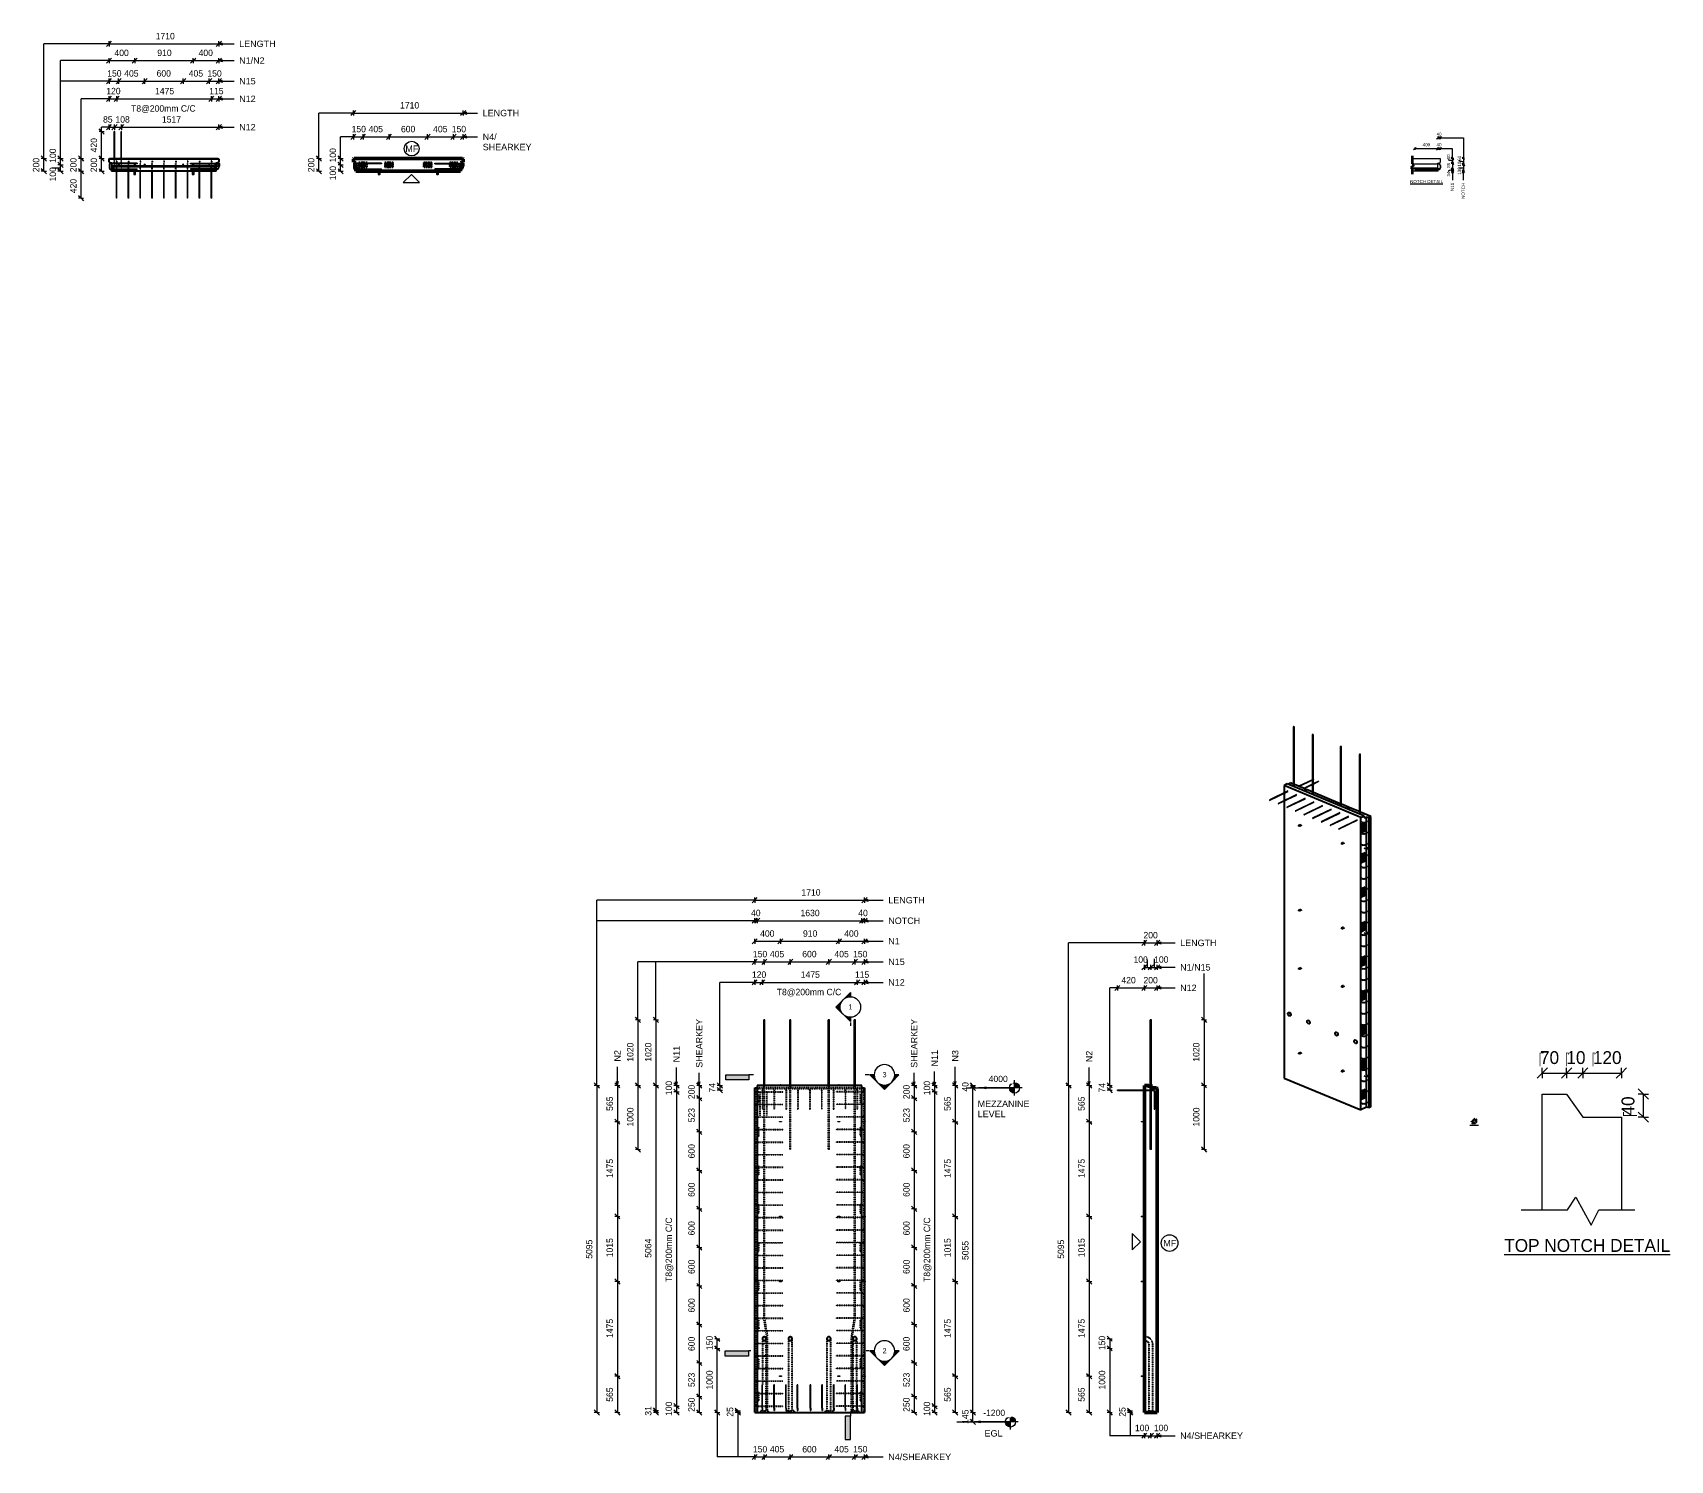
# Model space of a CAD drawing. Header units: millimetres. Extents: x 1421 to 26924, y -2138 to 20093.
import ezdxf

# ---------------------------------------------------------------- set-up
doc = ezdxf.new("R2010")
doc.units = ezdxf.units.MM
doc.linetypes.add('Dash', pattern=[6.36, 3.18, -3.18])
doc.linetypes.add('Hidden', pattern=[7.14, 4.76, -2.38])
for name, color, linetype, lineweight in [('A-ANNO-DIMS', 211, 'Continuous', 9), ('A-ANNO-DIMS-3', 211, 'Continuous', 9), ('A-ANNO-DIMS-40', 211, 'Continuous', 9), ('A-ANNO-DIMS-80', 211, 'Continuous', 9), ('A-DETL', 90, 'Continuous', 18), ('A-DETL-HDLN', 90, 'Hidden', 18), ('A-DETL-THIN', 151, 'Continuous', 18), ('A-GENM', 13, 'Continuous', 18), ('A-WALL', 113, 'Continuous', 25), ('A-WALL-HDLN', 110, 'Dash', 25), ('G-ANNO-DIMS', 111, 'Continuous', 9), ('G-ANNO-SYMB', 111, 'Continuous', 9), ('G-ANNO-TEXT', 231, 'Continuous', 9), ('S-RBAR', 171, 'Continuous', 18)]:
    doc.layers.add(name, color=color, linetype=linetype, lineweight=lineweight)
doc.styles.add('Arial', font='arial.ttf', dxfattribs={"height": 100})
doc.styles.add('Arial_1', font='arial.ttf', dxfattribs={"height": 80})
doc.styles.add('Arial_2', font='arial.ttf', dxfattribs={"height": 96})
doc.styles.add('Arial_3', font='arial.ttf', dxfattribs={"height": 50})
doc.styles.add('Arial_4', font='arial.ttf', dxfattribs={"height": 7.5})
doc.styles.add('Nirmala UI Semilight', font='NirmalaS.ttf', dxfattribs={"height": 100})
doc.styles.add('Nirmala UI Semilight_1', font='NirmalaS.ttf', dxfattribs={"height": 50})
doc.styles.add('Nirmala UI Semilight_2', font='NirmalaS.ttf', dxfattribs={"height": 7.5})
doc.styles.add('Nirmala UI Semilight_3', font='NirmalaS.ttf', dxfattribs={"height": 200})
doc.styles.add('Nirmala UI Semilight_4', font='NirmalaS.ttf', dxfattribs={"height": 200})
doc.dimstyles.new('Arrow_Filled_-_2_5_NI_UI', dxfattribs={"dimscale": 304.8, "dimtxt": 104.736395, "dimasz": 0.262467, "dimexe": 0.131234, "dimexo": 0.0625, "dimgap": 0.131234, "dimtad": 1, "dimdec": 0, "dimzin": 0, "dimdsep": 46, "dimtxsty": 'Nirmala UI Semilight', "dimblk1": 'OBLIQUE', "dimblk2": 'OBLIQUE', "dimsah": 1, "dimcen": 0.09, "dimazin": 0, "dimtfac": 1, "dimtdec": 4, "dimtix": 1, "dimtmove": 0, "dimatfit": 3, "dimfxl": 0.131234, "dimfxlon": 1, "dimtvp": 1, "dimtolj": 1, "dimtzin": 0, "dimarcsym": 2})
doc.dimstyles.new('Arrow_Filled_-_2_5_NI_UI_1', dxfattribs={"dimscale": 304.8, "dimtxt": 104.736395, "dimasz": 0.262467, "dimexe": 0.131234, "dimexo": 0.0625, "dimgap": 0.131234, "dimtad": 1, "dimdec": 0, "dimzin": 0, "dimdsep": 46, "dimtxsty": 'Nirmala UI Semilight', "dimblk1": 'OBLIQUE', "dimblk2": 'OBLIQUE', "dimsah": 1, "dimcen": 0.09, "dimazin": 0, "dimtfac": 1, "dimtdec": 4, "dimtix": 1, "dimtmove": 1, "dimatfit": 3, "dimfxl": 0.131234, "dimfxlon": 1, "dimtvp": 1, "dimtolj": 1, "dimtzin": 0, "dimarcsym": 2})
doc.dimstyles.new('Arrow_Filled_-_2_5_NI_UI_2', dxfattribs={"dimscale": 304.8, "dimtxt": 104.736395, "dimasz": 0.262467, "dimexe": 0.131234, "dimexo": 0.0625, "dimgap": 0.131234, "dimtad": 1, "dimdec": 0, "dimzin": 0, "dimdsep": 46, "dimtxsty": 'Nirmala UI Semilight', "dimblk1": 'OBLIQUE', "dimblk2": 'OBLIQUE', "dimsah": 1, "dimcen": 0.09, "dimazin": 0, "dimtfac": 1, "dimtdec": 4, "dimtix": 1, "dimtmove": 2, "dimatfit": 3, "dimfxl": 0.131234, "dimfxlon": 1, "dimtvp": 1, "dimtolj": 1, "dimtzin": 0, "dimarcsym": 2})
doc.dimstyles.new('Arrow_Filled_-_2_5_NI_UI_3', dxfattribs={"dimscale": 304.8, "dimtxt": 7.85523, "dimasz": 0.019685, "dimexe": 0.009843, "dimexo": 0.0625, "dimgap": 0.009843, "dimtad": 1, "dimdec": 0, "dimzin": 0, "dimdsep": 46, "dimtxsty": 'Nirmala UI Semilight_2', "dimblk1": 'OBLIQUE', "dimblk2": 'OBLIQUE', "dimsah": 1, "dimcen": 0.09, "dimazin": 0, "dimtfac": 1, "dimtdec": 4, "dimtix": 1, "dimtmove": 0, "dimatfit": 3, "dimfxl": 0.009843, "dimfxlon": 1, "dimtvp": 1, "dimtolj": 1, "dimtzin": 0, "dimarcsym": 2})
doc.dimstyles.new('Arrow_Filled_-_2_5_NI_UI_4', dxfattribs={"dimscale": 304.8, "dimtxt": 209.472789, "dimasz": 0.524934, "dimexe": 0.262467, "dimexo": 0.0625, "dimgap": 0.262467, "dimtad": 1, "dimdec": 0, "dimzin": 0, "dimdsep": 46, "dimtxsty": 'Nirmala UI Semilight_3', "dimblk1": 'OBLIQUE', "dimblk2": 'OBLIQUE', "dimsah": 1, "dimcen": 0.09, "dimazin": 0, "dimtfac": 1, "dimtdec": 4, "dimtix": 1, "dimtmove": 2, "dimatfit": 3, "dimfxl": 0.262467, "dimfxlon": 1, "dimtvp": 1, "dimtolj": 1, "dimtzin": 0, "dimarcsym": 2})
doc.dimstyles.new('Arrow_Filled_-_2_5_NI_UI_5', dxfattribs={"dimscale": 304.8, "dimtxt": 209.472789, "dimasz": 0.524934, "dimexe": 0.262467, "dimexo": 0.0625, "dimgap": 0.262467, "dimtad": 1, "dimdec": 0, "dimzin": 0, "dimdsep": 46, "dimtxsty": 'Nirmala UI Semilight_3', "dimblk1": 'OBLIQUE', "dimblk2": 'OBLIQUE', "dimsah": 1, "dimcen": 0.09, "dimazin": 0, "dimtfac": 1, "dimtdec": 4, "dimtix": 1, "dimtmove": 0, "dimatfit": 3, "dimfxl": 0.262467, "dimfxlon": 1, "dimtvp": 1, "dimtolj": 1, "dimtzin": 0, "dimarcsym": 2})

msp = doc.modelspace()

# ---------------------------------------------------------------- texts
at = {"layer": 'G-ANNO-SYMB', "char_height": 80, "width": 76.962, "attachment_point": 1, "style": 'Arial_1'}
for s, insert in [('1', (14125.6, 4963.3)), ('3', (14656.3, 3907.2)), ('2', (14657.2, -392.8))]:
    msp.add_mtext(s, dxfattribs=dict(at, insert=insert))
at = {"layer": 'G-ANNO-TEXT', "color": 7, "attachment_point": 1}
for s, insert, char_height, width, style in [('LENGTH', (4636.6, 19970.6), 100, 686.244, 'Arial'), ('N1/N2', (4636.6, 19709), 100, 477.806, 'Arial'), ('N15', (4636.6, 19389), 100, 307.848, 'Arial'), ('N12', (4636.6, 19114), 100, 307.848, 'Arial'), ('LENGTH', (8429, 18892.7), 100, 686.244, 'Arial'), ('N12', (4636.6, 18672), 100, 307.848, 'Arial'), ('SHEARKEY', (8429, 18363.5), 100, 917.131, 'Arial'), ('N4/', (8429, 18522.3), 100, 262.954, 'Arial'), ('400', (23068.4, 18374.4), 50, 136.287, 'Nirmala UI Semilight_1'), ('40', (23285, 18538), 50, 91.392, 'Nirmala UI Semilight_1'), ('40', (23285, 18374.4), 50, 91.392, 'Nirmala UI Semilight_1'), ('MF', (7224.7, 18337.2), 100, 240.506, 'Arial'), ('\\LNOTCH DETAIL', (22872.6, 17801.3), 50, 622.11, 'Arial_3'), ('LENGTH', (14745.9, 6634.4), 100, 686.244, 'Arial'), ('NOTCH', (14745.9, 6314.4), 100, 602.869, 'Arial'), ('N1', (14745.9, 5994.4), 100, 214.852, 'Arial'), ('LENGTH', (19291.3, 5968.6), 100, 686.244, 'Arial'), ('N15', (14745.9, 5674.4), 100, 307.848, 'Arial'), ('N12', (14745.9, 5354.4), 100, 307.848, 'Arial'), ('N1/N15', (19291.3, 5588.6), 100, 570.802, 'Arial'), ('N12', (19291.3, 5268.6), 100, 307.848, 'Arial'), ('MEZZANINE', (16137.8, 3463.4), 100, 971.645, 'Arial'), ('LEVEL', (16137.8, 3304.7), 100, 522.7, 'Arial'), ('\\LTYPICAL CHAMFER DETAIL', (23801.9, 3087.5), 7.5, 166.911, 'Arial_4'), ('MF', (19029.3, 1292.6), 100, 240.506, 'Arial'), ('\\LTOP NOTCH DETAIL', (24338.8, 1307.2), 200, 2975.864, 'Nirmala UI Semilight_4'), ('EGL', (16244.9, -1668.5), 100, 336.709, 'Arial'), ('N4/SHEARKEY', (19291.3, -1705.5), 100, 1180.084, 'Arial'), ('N4/SHEARKEY', (14745.9, -2036.3), 100, 1180.084, 'Arial')]:
    msp.add_mtext(s, dxfattribs=dict(at, insert=insert, char_height=char_height, width=width, style=style))
at = {"layer": 'G-ANNO-TEXT', "color": 7, "attachment_point": 1, "rotation": 90}
for s, insert, char_height, width, style in [('80', (23446.5, 18120.9), 50, 89.789, 'Nirmala UI Semilight_1'), ('60', (23614.9, 18100.5), 50, 89.789, 'Nirmala UI Semilight_1'), ('86', (23446.5, 17989.8), 50, 89.789, 'Nirmala UI Semilight_1'), ('34', (23446.5, 17854.6), 50, 91.392, 'Nirmala UI Semilight_1'), ('10', (23614.9, 18008.1), 50, 76.962, 'Nirmala UI Semilight_1'), ('130', (23614.9, 17881.7), 50, 121.856, 'Nirmala UI Semilight_1'), ('N11', (23505.8, 17627.6), 50, 153.924, 'Arial_3'), ('NOTCH', (23674.1, 17506), 50, 301.435, 'Arial_3'), ('SHEARKEY', (11751.4, 3973.9), 100, 917.131, 'Arial'), ('SHEARKEY', (15097.8, 3973.9), 100, 917.131, 'Arial'), ('N2', (10477, 4070.8), 100, 214.852, 'Arial'), ('N11', (11396.8, 4059.1), 100, 307.848, 'Arial'), ('N11', (15417.8, 3994.2), 100, 307.848, 'Arial'), ('N3', (15738, 4070.8), 100, 214.852, 'Arial'), ('N2', (17825, 4060.6), 100, 214.852, 'Arial')]:
    msp.add_mtext(s, dxfattribs=dict(at, insert=insert, char_height=char_height, width=width, style=style))

# ---------------------------------------------------------------- blocks, each defined once
blk = doc.blocks.new('RR spread anchor face based - RR-SA-3_0-200-1726827-Elevation Top1')
at = {"layer": 'A-GENM'}
for p, q in [((3004, 18018), (3004, 18051)), ((3004, 18015), (3004, 18018)), ((3004, 18018), (3014, 18018)), ((3014, 18015), (3004, 18015)), ((3014, 18051), (3014, 18018)), ((3014, 18018), (3014, 18015))]:
    blk.add_line(p, q, dxfattribs=at)
blk = doc.blocks.new('RR spread anchor face based - RR-SA-2_5-150-1726819-Elevation Top1')
at = {"layer": 'A-GENM'}
for p, q in [((2994, 17935), (2994, 17890)), ((2994, 17890), (2996, 17885)), ((2996, 17885), (3021, 17885)), ((3002, 17901), (3002, 17907)), ((3016, 17907), (3016, 17901)), ((3021, 17885), (3024, 17890)), ((3024, 17890), (3024, 17935))]:
    blk.add_line(p, q, dxfattribs=at)
for centre, start, end in [((3009, 17907), 0, 180), ((3009, 17901), 180, 0)]:
    blk.add_arc(centre, 7, start, end, dxfattribs=at)
blk = doc.blocks.new('RR spread anchor face based - RR-SA-2_5-150-V1-Elevation Top1')
at = {"layer": 'A-GENM'}
for p, q in [((3904, 17935), (3904, 17890)), ((3904, 17890), (3906, 17885)), ((3906, 17885), (3931, 17885)), ((3912, 17901), (3912, 17907)), ((3926, 17907), (3926, 17901)), ((3931, 17885), (3934, 17890)), ((3934, 17890), (3934, 17935))]:
    blk.add_line(p, q, dxfattribs=at)
for centre, start, end in [((3919, 17907), 0, 180), ((3919, 17901), 180, 0)]:
    blk.add_arc(centre, 7, start, end, dxfattribs=at)
blk = doc.blocks.new('RR spread anchor face based - RR-SA-3_0-200-V2-Elevation Top1')
at = {"layer": 'A-GENM'}
for p, q in [((4279, 18015), (4311, 18015)), ((4329, 18055), (4308, 18055)), ((4311, 18026), (4308, 18026)), ((4319, 18015), (4329, 18015)), ((4334, 18053), (4329, 18055)), ((4329, 18015), (4334, 18018)), ((4334, 18018), (4334, 18053))]:
    blk.add_line(p, q, dxfattribs=at)
for centre, start, end in [((4308, 18035), 90, 270), ((4312, 18035), 324.8168, 43.7744)]:
    blk.add_arc(centre, 9, start, end, dxfattribs=at)
blk = doc.blocks.new('RR spread anchor face based - RR-SA-2_5-150-1726819-Elevation Top')
at = {"layer": 'A-GENM'}
for p, q in [((2994, 17935), (2994, 17890)), ((2994, 17890), (2996, 17885)), ((2996, 17885), (3021, 17885)), ((3002, 17901), (3002, 17907)), ((3016, 17907), (3016, 17901)), ((3021, 17885), (3024, 17890)), ((3024, 17890), (3024, 17935))]:
    blk.add_line(p, q, dxfattribs=at)
for centre, start, end in [((3009, 17907), 0, 180), ((3009, 17901), 180, 0)]:
    blk.add_arc(centre, 7, start, end, dxfattribs=at)
blk = doc.blocks.new('RR spread anchor face based - RR-SA-3_0-200-1726827-Elevation Top')
at = {"layer": 'A-GENM'}
for p, q in [((4140, 18035), (4159, 18035)), ((4159, 18015), (4148, 18015)), ((4159, 18051), (4159, 18035)), ((4159, 18051), (4159, 18015)), ((4159, 18035), (4159, 18015)), ((4159, 18015), (4189, 18015)), ((4279, 18015), (4311, 18015)), ((4329, 18055), (4308, 18055)), ((4311, 18026), (4308, 18026)), ((4319, 18015), (4329, 18015)), ((4334, 18053), (4329, 18055)), ((4329, 18015), (4334, 18018)), ((4334, 18018), (4334, 18053))]:
    blk.add_line(p, q, dxfattribs=at)
for centre, start, end in [((4308, 18035), 90, 270), ((4312, 18035), 325.337, 43.1233)]:
    blk.add_arc(centre, 9, start, end, dxfattribs=at)
blk = doc.blocks.new('RR spread anchor face based - RR-SA-3_0-200-1726827-Elevation Front')
at = {"layer": 'A-GENM'}
for p, q in [((3004, 3708), (3004, 3713)), ((3004, 3713), (3014, 3713)), ((3004, 3700), (3004, 3708)), ((3014, 3708), (3004, 3708)), ((3014, 3713), (3014, 3708)), ((3014, 3708), (3014, 3700))]:
    blk.add_line(p, q, dxfattribs=at)
blk = doc.blocks.new('RR spread anchor face based - RR-SA-2_5-150-1726819-Elevation Front')
at = {"layer": 'A-GENM'}
for p, q in [((2994, 3140), (2996, 3140)), ((2994, 3130), (2994, 3140)), ((2996, 3130), (2994, 3130)), ((2996, 3140), (3021, 3140)), ((2996, 3140), (2996, 3130)), ((3021, 3130), (2996, 3130)), ((3021, 3140), (3024, 3140)), ((3021, 3140), (3021, 3130)), ((3024, 3130), (3021, 3130)), ((3024, 3140), (3024, 3130))]:
    blk.add_line(p, q, dxfattribs=at)
blk = doc.blocks.new('RR spread anchor face based - RR-SA-3_0-200-V3-Elevation Front')
at = {"layer": 'A-GENM'}
for p, q in [((4279, 3140), (4329, 3140)), ((4329, 3130), (4279, 3130)), ((4329, 3140), (4334, 3140)), ((4329, 3130), (4329, 3140)), ((4334, 3130), (4329, 3130)), ((4334, 3130), (4334, 3140))]:
    blk.add_line(p, q, dxfattribs=at)
blk = doc.blocks.new('RR spread anchor face based - RR-SA-3_0-200-1726827-Elevation Right')
at = {"layer": 'A-GENM'}
for p, q in [((18018, 3713), (18015, 3708)), ((18015, 3708), (18015, 3660)), ((18025, 3713), (18018, 3713)), ((18053, 3713), (18045, 3713)), ((18055, 3708), (18053, 3713)), ((18055, 3660), (18055, 3708))]:
    blk.add_line(p, q, dxfattribs=at)
blk = doc.blocks.new('RR spread anchor face based - RR-SA-2_5-150-1726819-Elevation Right')
at = {"layer": 'A-GENM'}
for p, q in [((17885, 3140), (17890, 3140)), ((17885, 3140), (17885, 3130)), ((17890, 3130), (17885, 3130)), ((17890, 3140), (17935, 3140)), ((17890, 3140), (17890, 3130)), ((17935, 3130), (17890, 3130))]:
    blk.add_line(p, q, dxfattribs=at)
blk = doc.blocks.new('Rebar Bar - Part 1814174108-431004-3D Ortho')
at = {"layer": 'S-RBAR'}
for p, q in [((15039, 8976), (15039, 8049)), ((15059, 8041), (15059, 8976))]:
    blk.add_line(p, q, dxfattribs=at)
for points in [[(15042, 8979, 0), (15040, 8978, 0), (15039, 8977, 0), (15039, 8976, 0), (15040, 8975, 0), (15041, 8973, 0), (15042, 8973, 0), (15044, 8972, 0), (15047, 8971, 0), (15049, 8971, 0), (15052, 8972, 0), (15054, 8972, 0), (15056, 8973, 0)], [(15056, 8973, 0), (15058, 8974, 0), (15059, 8975, 0), (15059, 8976, 0), (15059, 8977, 0), (15058, 8978, 0), (15056, 8979, 0), (15054, 8980, 0), (15051, 8980, 0), (15049, 8980, 0), (15046, 8980, 0), (15044, 8980, 0), (15042, 8979, 0)]]:
    blk.add_polyline3d(points, dxfattribs=at)
blk = doc.blocks.new('Rebar Bar - Part 3166313199-431004-3D Ortho')
at = {"layer": 'S-RBAR'}
for p, q in [((15432, 7822), (15450, 7815)), ((15453, 7822), (15435, 7830))]:
    blk.add_line(p, q, dxfattribs=at)
blk = doc.blocks.new('Rebar Bar - Part 2227165887-431004-3D Ortho')
at = {"layer": 'S-RBAR'}
for points in [[(15454, 7812, 0), (15454, 7812, 0), (15454, 7812, 0), (15454, 7812, 0), (15454, 7812, 0), (15454, 7812, 0), (15453, 7812, 0), (15453, 7813, 0), (15453, 7813, 0), (15453, 7813, 0), (15453, 7813, 0), (15453, 7813, 0), (15453, 7813, 0), (15452, 7814, 0), (15452, 7814, 0), (15452, 7814, 0), (15451, 7814, 0), (15451, 7814, 0), (15451, 7815, 0), (15450, 7815, 0), (15450, 7815, 0), (15450, 7815, 0)], [(15450, 7810, 0), (15451, 7810, 0), (15451, 7810, 0), (15452, 7810, 0), (15452, 7811, 0), (15452, 7811, 0), (15453, 7811, 0), (15453, 7811, 0), (15453, 7811, 0), (15453, 7812, 0), (15453, 7812, 0), (15453, 7812, 0), (15453, 7812, 0), (15454, 7812, 0), (15454, 7812, 0), (15454, 7812, 0), (15454, 7812, 0), (15454, 7812, 0), (15454, 7812, 0)], [(15454, 7803, 0), (15455, 7803, 0), (15455, 7803, 0), (15456, 7804, 0), (15456, 7804, 0), (15457, 7804, 0), (15458, 7805, 0), (15458, 7805, 0), (15459, 7806, 0), (15459, 7806, 0), (15459, 7807, 0), (15460, 7807, 0), (15460, 7808, 0), (15461, 7808, 0), (15461, 7809, 0), (15461, 7810, 0), (15461, 7810, 0), (15461, 7811, 0), (15462, 7812, 0), (15462, 7812, 0), (15462, 7813, 0), (15461, 7814, 0), (15461, 7814, 0), (15461, 7815, 0), (15461, 7816, 0), (15460, 7816, 0), (15460, 7817, 0), (15460, 7818, 0), (15459, 7818, 0), (15459, 7819, 0), (15458, 7819, 0), (15458, 7819, 0), (15457, 7820, 0), (15457, 7820, 0), (15456, 7821, 0), (15456, 7821, 0), (15455, 7821, 0), (15454, 7822, 0), (15454, 7822, 0), (15453, 7822, 0), (15453, 7822, 0)]]:
    blk.add_polyline3d(points, dxfattribs=at)
blk = doc.blocks.new('Rebar Bar - Part 981547073-431004-3D Ortho')
at = {"layer": 'S-RBAR'}
for p, q in [((15450, 7810), (15419, 7795)), ((15423, 7787), (15454, 7803))]:
    blk.add_line(p, q, dxfattribs=at)
blk = doc.blocks.new('Rebar Bar - Part 2227165887-V4-3D Ortho')
at = {"layer": 'S-RBAR'}
for points in [[(15423, 7787, 0), (15422, 7787, 0), (15421, 7787, 0), (15421, 7787, 0), (15420, 7786, 0), (15419, 7786, 0), (15418, 7786, 0), (15418, 7786, 0), (15417, 7785, 0), (15416, 7785, 0), (15415, 7785, 0), (15414, 7785, 0), (15414, 7785, 0), (15413, 7785, 0), (15412, 7785, 0), (15411, 7784, 0), (15410, 7784, 0), (15409, 7784, 0), (15408, 7784, 0), (15408, 7784, 0), (15407, 7784, 0), (15406, 7784, 0), (15405, 7784, 0), (15404, 7784, 0), (15403, 7784, 0), (15402, 7784, 0), (15401, 7784, 0), (15401, 7785, 0), (15400, 7785, 0), (15399, 7785, 0), (15398, 7785, 0), (15397, 7785, 0), (15396, 7785, 0), (15396, 7785, 0), (15395, 7786, 0), (15394, 7786, 0), (15393, 7786, 0), (15393, 7786, 0), (15392, 7787, 0), (15391, 7787, 0), (15391, 7787, 0)], [(15419, 7795, 0), (15419, 7794, 0), (15418, 7794, 0), (15418, 7794, 0), (15417, 7794, 0), (15417, 7794, 0), (15416, 7794, 0), (15415, 7793, 0), (15415, 7793, 0), (15414, 7793, 0), (15414, 7793, 0), (15413, 7793, 0), (15412, 7793, 0), (15412, 7793, 0), (15411, 7792, 0), (15410, 7792, 0), (15409, 7792, 0), (15409, 7792, 0), (15408, 7792, 0), (15407, 7792, 0), (15407, 7792, 0), (15406, 7792, 0), (15405, 7792, 0), (15404, 7792, 0), (15404, 7792, 0), (15403, 7792, 0), (15402, 7792, 0), (15402, 7792, 0), (15401, 7793, 0), (15400, 7793, 0), (15400, 7793, 0), (15399, 7793, 0), (15398, 7793, 0), (15398, 7793, 0), (15397, 7793, 0), (15396, 7794, 0), (15396, 7794, 0), (15395, 7794, 0), (15395, 7794, 0), (15394, 7794, 0), (15394, 7794, 0)]]:
    blk.add_polyline3d(points, dxfattribs=at)
blk = doc.blocks.new('Rebar Bar - Part 3131074535-431004-3D Ortho')
at = {"layer": 'S-RBAR'}
for p, q in [((15374, 7794), (15391, 7787)), ((15394, 7794), (15377, 7802))]:
    blk.add_line(p, q, dxfattribs=at)
blk = doc.blocks.new('Rebar Bar - Part 3131074535-V5-3D Ortho')
at = {"layer": 'S-RBAR'}
for p, q in [((15394, 7269), (15371, 7278)), ((15371, 7270), (15391, 7262))]:
    blk.add_line(p, q, dxfattribs=at)
blk = doc.blocks.new('Rebar Bar - Part 3166313199-V6-3D Ortho')
at = {"layer": 'S-RBAR'}
for p, q in [((15432, 6596), (15450, 6589)), ((15453, 6597), (15435, 6604))]:
    blk.add_line(p, q, dxfattribs=at)
blk = doc.blocks.new('Rebar Bar - Part 2227165887-V7-3D Ortho')
at = {"layer": 'S-RBAR'}
blk.add_polyline3d([(15454, 6051, 0), (15455, 6052, 0), (15455, 6052, 0), (15456, 6052, 0), (15456, 6053, 0), (15457, 6053, 0), (15458, 6054, 0), (15458, 6054, 0), (15459, 6054, 0), (15459, 6055, 0), (15459, 6055, 0), (15460, 6056, 0), (15460, 6057, 0), (15461, 6057, 0), (15461, 6058, 0), (15461, 6058, 0)], dxfattribs=at)
blk = doc.blocks.new('Rebar Bar - Part 981547073-V8-3D Ortho')
at = {"layer": 'S-RBAR'}
for p, q in [((15447, 6057), (15419, 6043)), ((15423, 6036), (15454, 6051))]:
    blk.add_line(p, q, dxfattribs=at)
blk = doc.blocks.new('Rebar Bar - Part 3131074535-V9-3D Ortho')
at = {"layer": 'S-RBAR'}
for p, q in [((15374, 5868), (15391, 5861)), ((15394, 5868), (15377, 5875))]:
    blk.add_line(p, q, dxfattribs=at)
blk = doc.blocks.new('RR spread anchor face based - RR-SA-3_0-200-1726827-3D Ortho')
at = {"layer": 'A-GENM'}
for p, q in [((14479, 8296), (14481, 8301)), ((14479, 8283), (14479, 8296)), ((14487, 8293), (14479, 8296)), ((14481, 8301), (14505, 8313)), ((14481, 8301), (14488, 8298)), ((14488, 8298), (14487, 8293)), ((14487, 8293), (14487, 8280)), ((14512, 8309), (14488, 8298)), ((14494, 8277), (14494, 8281)), ((14494, 8276), (14494, 8277)), ((14499, 8290), (14499, 8291)), ((14499, 8286), (14499, 8290)), ((14505, 8313), (14512, 8309)), ((14507, 8287), (14507, 8283)), ((14514, 8306), (14512, 8309)), ((14514, 8268), (14514, 8306))]:
    blk.add_line(p, q, dxfattribs=at)
for points in [[(14494, 8281, 0), (14494, 8283, 0), (14495, 8285, 0), (14496, 8287, 0), (14497, 8289, 0), (14499, 8291, 0), (14500, 8292, 0), (14502, 8292, 0), (14503, 8292, 0)], [(14495, 8276, 0), (14496, 8278, 0), (14497, 8280, 0), (14498, 8282, 0), (14499, 8284, 0), (14499, 8286, 0)], [(14507, 8283, 0), (14506, 8281, 0), (14506, 8279, 0), (14505, 8277, 0), (14503, 8275, 0), (14502, 8273, 0)], [(14504, 8292, 0), (14505, 8292, 0), (14506, 8290, 0), (14506, 8289, 0), (14507, 8287, 0)]]:
    blk.add_polyline3d(points, dxfattribs=at)
blk = doc.blocks.new('RR spread anchor face based - RR-SA-3_0-200-V10-3D Ortho')
at = {"layer": 'A-GENM'}
for p, q in [((15145, 8018), (15147, 8024)), ((15145, 8005), (15145, 8018)), ((15153, 8015), (15145, 8018)), ((15147, 8024), (15171, 8035)), ((15147, 8024), (15154, 8020)), ((15154, 8020), (15153, 8015)), ((15153, 8015), (15153, 8002)), ((15178, 8032), (15154, 8020)), ((15160, 8000), (15160, 8003)), ((15160, 7999), (15160, 8000)), ((15165, 8012), (15165, 8014)), ((15165, 8009), (15165, 8012)), ((15171, 8035), (15178, 8032)), ((15172, 8009), (15172, 8006)), ((15180, 8028), (15178, 8032)), ((15180, 7991), (15180, 8028))]:
    blk.add_line(p, q, dxfattribs=at)
for points in [[(15160, 8003, 0), (15160, 8006, 0), (15161, 8008, 0), (15162, 8010, 0), (15163, 8012, 0), (15165, 8013, 0), (15166, 8014, 0), (15168, 8015, 0), (15169, 8015, 0)], [(15161, 7999, 0), (15162, 8000, 0), (15163, 8002, 0), (15164, 8004, 0), (15165, 8007, 0), (15165, 8009, 0)], [(15172, 8006, 0), (15172, 8003, 0), (15171, 8001, 0), (15171, 7999, 0), (15169, 7997, 0), (15168, 7996, 0)], [(15170, 8015, 0), (15171, 8014, 0), (15171, 8013, 0), (15172, 8011, 0), (15172, 8009, 0)]]:
    blk.add_polyline3d(points, dxfattribs=at)
blk = doc.blocks.new('RR spread anchor face based - RR-SA-2_5-150-1726819-3D Ortho')
at = {"layer": 'A-GENM'}
for p, q in [((14387, 7750), (14385, 7748)), ((14385, 7748), (14404, 7740)), ((14385, 7748), (14385, 7739)), ((14404, 7731), (14385, 7739)), ((14418, 7765), (14387, 7750)), ((14400, 7751), (14404, 7753)), ((14404, 7740), (14409, 7741)), ((14404, 7740), (14404, 7731)), ((14409, 7732), (14404, 7731)), ((14409, 7741), (14440, 7756)), ((14440, 7747), (14409, 7732)), ((14409, 7741), (14409, 7732)), ((14414, 7749), (14410, 7747))]:
    blk.add_line(p, q, dxfattribs=at)
for points in [[(14398, 7750, 0), (14399, 7750, 0), (14400, 7751, 0)], [(14410, 7747, 0), (14409, 7746, 0), (14407, 7746, 0), (14405, 7746, 0), (14403, 7746, 0), (14402, 7746, 0), (14400, 7747, 0), (14399, 7747, 0), (14398, 7748, 0), (14398, 7749, 0)], [(14404, 7753, 0), (14405, 7754, 0), (14407, 7754, 0), (14409, 7754, 0), (14411, 7754, 0), (14412, 7754, 0), (14414, 7753, 0), (14415, 7753, 0), (14416, 7752, 0), (14416, 7751, 0), (14416, 7750, 0), (14415, 7749, 0), (14414, 7749, 0)]]:
    blk.add_polyline3d(points, dxfattribs=at)
blk = doc.blocks.new('RR spread anchor face based - RR-SA-2_5-150-V11-3D Ortho')
at = {"layer": 'A-GENM'}
for p, q in [((15053, 5246), (15051, 5243)), ((15051, 5243), (15069, 5235)), ((15051, 5243), (15051, 5234)), ((15069, 5227), (15051, 5234)), ((15083, 5260), (15053, 5246)), ((15066, 5247), (15070, 5248)), ((15069, 5235), (15075, 5236)), ((15069, 5235), (15069, 5227)), ((15075, 5227), (15069, 5227)), ((15075, 5236), (15105, 5251)), ((15105, 5242), (15075, 5227)), ((15075, 5236), (15075, 5227)), ((15080, 5244), (15076, 5242))]:
    blk.add_line(p, q, dxfattribs=at)
for points in [[(15064, 5245, 0), (15064, 5245, 0), (15065, 5246, 0), (15066, 5247, 0)], [(15076, 5242, 0), (15075, 5242, 0), (15073, 5241, 0), (15071, 5241, 0), (15069, 5241, 0), (15068, 5242, 0), (15066, 5242, 0), (15065, 5243, 0), (15064, 5243, 0), (15064, 5244, 0)], [(15070, 5248, 0), (15071, 5249, 0), (15073, 5249, 0), (15075, 5249, 0), (15076, 5249, 0), (15078, 5249, 0), (15080, 5249, 0), (15081, 5248, 0), (15082, 5247, 0), (15082, 5246, 0), (15082, 5246, 0), (15081, 5245, 0), (15080, 5244, 0)]]:
    blk.add_polyline3d(points, dxfattribs=at)
blk = doc.blocks.new('RR spread anchor face based - RR-SA-3_0-200-V12-3D Ortho')
at = {"layer": 'A-GENM'}
for p, q in [((15412, 7399), (15449, 7384)), ((15476, 7397), (15440, 7412)), ((15453, 7400), (15456, 7399)), ((15478, 7395), (15476, 7397)), ((15449, 7375), (15412, 7390)), ((15444, 7393), (15441, 7394)), ((15449, 7384), (15454, 7383)), ((15449, 7375), (15449, 7384)), ((15454, 7374), (15449, 7375)), ((15454, 7383), (15478, 7395)), ((15478, 7386), (15454, 7374)), ((15454, 7374), (15454, 7383)), ((15478, 7386), (15478, 7395))]:
    blk.add_line(p, q, dxfattribs=at)
for points in [[(15438, 7398, 0), (15439, 7399, 0), (15440, 7400, 0), (15442, 7400, 0), (15444, 7401, 0), (15447, 7401, 0), (15449, 7401, 0), (15451, 7400, 0), (15453, 7400, 0)], [(15441, 7394, 0), (15439, 7395, 0), (15438, 7396, 0), (15438, 7397, 0)], [(15456, 7399, 0), (15457, 7398, 0), (15458, 7397, 0), (15459, 7396, 0), (15459, 7395, 0), (15458, 7394, 0), (15456, 7393, 0), (15455, 7392, 0), (15452, 7392, 0), (15450, 7392, 0), (15448, 7392, 0), (15446, 7392, 0), (15444, 7393, 0)], [(15450, 7392, 0), (15449, 7392, 0), (15447, 7392, 0)]]:
    blk.add_polyline3d(points, dxfattribs=at)
blk = doc.blocks.new('RR spread anchor face based - RR-SA-3_0-200-V13-3D Ortho')
at = {"layer": 'A-GENM'}
for p, q in [((15412, 6080), (15449, 6065)), ((15449, 6056), (15412, 6071)), ((15476, 6078), (15440, 6093)), ((15444, 6074), (15441, 6075)), ((15449, 6065), (15454, 6064)), ((15449, 6056), (15449, 6065)), ((15454, 6055), (15449, 6056)), ((15453, 6081), (15456, 6079)), ((15454, 6064), (15478, 6075)), ((15478, 6066), (15454, 6055)), ((15454, 6055), (15454, 6064)), ((15478, 6075), (15476, 6078)), ((15478, 6066), (15478, 6075))]:
    blk.add_line(p, q, dxfattribs=at)
for points in [[(15438, 6079, 0), (15439, 6080, 0), (15440, 6080, 0), (15442, 6081, 0), (15444, 6082, 0), (15447, 6082, 0), (15449, 6082, 0), (15451, 6081, 0), (15453, 6081, 0)], [(15441, 6075, 0), (15439, 6076, 0), (15438, 6077, 0), (15438, 6078, 0)], [(15456, 6079, 0), (15457, 6079, 0), (15458, 6078, 0), (15459, 6077, 0), (15459, 6076, 0), (15458, 6075, 0), (15456, 6074, 0), (15455, 6073, 0), (15452, 6073, 0), (15450, 6072, 0), (15448, 6073, 0), (15446, 6073, 0), (15444, 6074, 0)], [(15450, 6073, 0), (15449, 6073, 0), (15447, 6073, 0)]]:
    blk.add_polyline3d(points, dxfattribs=at)
blk = doc.blocks.new('RR spread anchor face based - RR-SA-3_0-200-V14-3D Ortho')
at = {"layer": 'A-GENM'}
for p, q in [((15407, 5165), (15400, 5168)), ((15410, 5173), (15421, 5169)), ((15449, 5148), (15420, 5160)), ((15430, 5165), (15449, 5157)), ((15448, 5182), (15440, 5185)), ((15444, 5166), (15441, 5167)), ((15449, 5157), (15454, 5156)), ((15449, 5148), (15449, 5157)), ((15454, 5147), (15449, 5148)), ((15453, 5173), (15456, 5172)), ((15454, 5156), (15478, 5168)), ((15478, 5159), (15454, 5147)), ((15454, 5147), (15454, 5156)), ((15476, 5170), (15457, 5178)), ((15478, 5168), (15476, 5170)), ((15478, 5159), (15478, 5168))]:
    blk.add_line(p, q, dxfattribs=at)
for points in [[(15441, 5167, 0), (15439, 5168, 0), (15438, 5168, 0)], [(15456, 5172, 0), (15457, 5171, 0), (15458, 5170, 0), (15459, 5169, 0), (15459, 5168, 0), (15458, 5167, 0), (15456, 5166, 0), (15455, 5165, 0), (15452, 5165, 0), (15450, 5165, 0), (15448, 5165, 0), (15446, 5165, 0), (15444, 5166, 0)], [(15450, 5165, 0), (15449, 5165, 0), (15447, 5165, 0)], [(15450, 5174, 0), (15451, 5173, 0), (15453, 5173, 0)]]:
    blk.add_polyline3d(points, dxfattribs=at)
blk = doc.blocks.new('Rebar Bar - Part 1386382727-431004-3D Ortho')
at = {"layer": 'S-RBAR'}
for p, q in [((15335, 8852), (15335, 7926)), ((15355, 7918), (15355, 8852))]:
    blk.add_line(p, q, dxfattribs=at)
for points in [[(15338, 8855, 0), (15337, 8854, 0), (15336, 8853, 0), (15335, 8852, 0), (15336, 8851, 0), (15337, 8850, 0), (15339, 8849, 0), (15341, 8848, 0), (15343, 8848, 0), (15346, 8848, 0), (15348, 8848, 0), (15351, 8849, 0), (15353, 8849, 0)], [(15353, 8849, 0), (15354, 8850, 0), (15355, 8851, 0), (15355, 8852, 0), (15355, 8854, 0), (15354, 8855, 0), (15352, 8856, 0), (15350, 8856, 0), (15348, 8857, 0), (15345, 8857, 0), (15342, 8857, 0), (15340, 8856, 0), (15338, 8855, 0)]]:
    blk.add_polyline3d(points, dxfattribs=at)
blk = doc.blocks.new('Rebar Bar - Part 1026889929-431004-3D Ortho')
at = {"layer": 'S-RBAR'}
for p, q in [((14304, 9282), (14304, 8356)), ((14324, 8348), (14324, 9282))]:
    blk.add_line(p, q, dxfattribs=at)
for points in [[(14307, 9285, 0), (14305, 9284, 0), (14304, 9283, 0), (14304, 9282, 0), (14304, 9281, 0), (14305, 9280, 0), (14307, 9279, 0), (14309, 9278, 0), (14312, 9278, 0), (14314, 9278, 0), (14317, 9278, 0), (14319, 9279, 0), (14321, 9279, 0)], [(14321, 9279, 0), (14323, 9280, 0), (14324, 9281, 0), (14324, 9282, 0), (14323, 9284, 0), (14322, 9285, 0), (14321, 9286, 0), (14319, 9286, 0), (14316, 9287, 0), (14314, 9287, 0), (14311, 9287, 0), (14309, 9286, 0), (14307, 9285, 0)]]:
    blk.add_polyline3d(points, dxfattribs=at)
blk = doc.blocks.new('Rebar Bar - Part 2117859540-431004-3D Ortho')
at = {"layer": 'S-RBAR'}
for p, q in [((14224, 8285), (13936, 8146)), ((13939, 8139), (14227, 8278))]:
    blk.add_line(p, q, dxfattribs=at)
for points in [[(13940, 8142, 0), (13940, 8143, 0), (13940, 8144, 0), (13939, 8145, 0), (13939, 8145, 0), (13938, 8146, 0), (13937, 8146, 0), (13937, 8147, 0), (13936, 8147, 0), (13935, 8146, 0), (13935, 8146, 0), (13935, 8145, 0), (13934, 8144, 0)], [(13934, 8144, 0), (13935, 8143, 0), (13935, 8142, 0), (13935, 8141, 0), (13936, 8140, 0), (13937, 8140, 0), (13937, 8139, 0), (13938, 8139, 0), (13939, 8139, 0), (13939, 8139, 0), (13940, 8140, 0), (13940, 8141, 0), (13940, 8142, 0)]]:
    blk.add_polyline3d(points, dxfattribs=at)
blk = doc.blocks.new('Rebar Bar - Part 2117859540-V15-3D Ortho')
at = {"layer": 'S-RBAR'}
for p, q in [((14493, 8172), (14205, 8034)), ((14209, 8027), (14497, 8165))]:
    blk.add_line(p, q, dxfattribs=at)
for points in [[(14210, 8029, 0), (14210, 8030, 0), (14210, 8031, 0), (14209, 8032, 0), (14209, 8033, 0), (14208, 8034, 0), (14207, 8034, 0), (14206, 8034, 0), (14206, 8034, 0), (14205, 8034, 0), (14205, 8033, 0), (14204, 8033, 0), (14204, 8032, 0)], [(14204, 8032, 0), (14204, 8031, 0), (14205, 8030, 0), (14205, 8029, 0), (14206, 8028, 0), (14206, 8027, 0), (14207, 8027, 0), (14208, 8027, 0), (14209, 8027, 0), (14209, 8027, 0), (14210, 8028, 0), (14210, 8028, 0), (14210, 8029, 0)]]:
    blk.add_polyline3d(points, dxfattribs=at)
blk = doc.blocks.new('Rebar Bar - Part 2117859540-V16-3D Ortho')
at = {"layer": 'S-RBAR'}
for p, q in [((15168, 7891), (14880, 7753)), ((14883, 7746), (15172, 7884))]:
    blk.add_line(p, q, dxfattribs=at)
for points in [[(14885, 7748, 0), (14884, 7749, 0), (14884, 7750, 0), (14884, 7751, 0), (14883, 7752, 0), (14882, 7752, 0), (14882, 7753, 0), (14881, 7753, 0), (14880, 7753, 0), (14880, 7753, 0), (14879, 7752, 0), (14879, 7751, 0), (14879, 7750, 0)], [(14879, 7750, 0), (14879, 7750, 0), (14879, 7749, 0), (14880, 7748, 0), (14880, 7747, 0), (14881, 7746, 0), (14882, 7746, 0), (14882, 7746, 0), (14883, 7746, 0), (14884, 7746, 0), (14884, 7746, 0), (14884, 7747, 0), (14885, 7748, 0)]]:
    blk.add_polyline3d(points, dxfattribs=at)
blk = doc.blocks.new('Rebar Bar - Part 2554728756-431004-3D Ortho')
at = {"layer": 'S-RBAR'}
for p, q in [((14600, 8461), (14388, 8359)), ((14397, 8354), (14600, 8452)), ((14620, 8461), (14623, 8463))]:
    blk.add_line(p, q, dxfattribs=at)
for points in [[(14620, 8470, 0), (14621, 8470, 0), (14622, 8469, 0), (14622, 8469, 0), (14623, 8468, 0), (14623, 8467, 0), (14624, 8466, 0), (14624, 8465, 0)], [(14624, 8465, 0), (14624, 8464, 0), (14623, 8463, 0), (14623, 8463, 0), (14622, 8462, 0)]]:
    blk.add_polyline3d(points, dxfattribs=at)
blk = doc.blocks.new('Rebar Bar - Part 2554728756-V17-3D Ortho')
at = {"layer": 'S-RBAR'}
for p, q in [((14698, 8437), (14620, 8400)), ((14620, 8391), (14701, 8430)), ((14600, 8390), (14466, 8326)), ((14476, 8322), (14600, 8381))]:
    blk.add_line(p, q, dxfattribs=at)
for points in [[(14698, 8437, 0), (14698, 8437, 0), (14699, 8437, 0), (14700, 8437, 0), (14700, 8436, 0), (14701, 8436, 0), (14702, 8435, 0), (14702, 8434, 0), (14702, 8433, 0), (14702, 8432, 0)], [(14702, 8432, 0), (14702, 8431, 0), (14702, 8430, 0), (14702, 8430, 0), (14701, 8430, 0)]]:
    blk.add_polyline3d(points, dxfattribs=at)
blk = doc.blocks.new('Rebar Bar - Part 776176355-431004-3D Ortho')
at = {"layer": 'S-RBAR'}
blk.add_polyline3d([(15382, 7246, 0), (15381, 7246, 0), (15380, 7245, 0), (15379, 7245, 0), (15378, 7244, 0)], dxfattribs=at)
blk = doc.blocks.new('Rebar Bar - Part 776176355-V18-3D Ortho')
at = {"layer": 'S-RBAR'}
blk.add_line((15382, 6660), (15381, 6660), dxfattribs=at)
blk = doc.blocks.new('Rebar Bar - Part 2031897438-431004-3D Ortho')
at = {"layer": 'S-RBAR'}
for p, q in [((14244, 4821), (14265, 4813)), ((14259, 4824), (14247, 4829))]:
    blk.add_line(p, q, dxfattribs=at)
blk = doc.blocks.new('DIMBLOCK1-Elevation Top1')
at = {"layer": 'A-ANNO-DIMS-40'}
for p, q in [((2609, 19921), (2569, 19881)), ((2609, 19921), (2649, 19961)), ((2609, 19921), (2609, 19961)), ((2609, 19921), (4319, 19921)), ((2609, 19921), (2609, 19881)), ((4319, 19921), (4279, 19881)), ((4319, 19921), (4359, 19961)), ((4319, 19921), (4319, 19961)), ((4319, 19921), (4319, 19881))]:
    blk.add_line(p, q, dxfattribs=at)
at = {"layer": 'A-ANNO-DIMS-40', "color": 0, "insert": (3336, 20091), "char_height": 100, "width": 306.21, "attachment_point": 1, "line_spacing_factor": 1.142579, "style": 'Nirmala UI Semilight'}
blk.add_mtext('1710', dxfattribs=at)
blk = doc.blocks.new('_Oblique')
at = {"color": 0, "linetype": 'ByBlock', "lineweight": -2}
blk.add_line((-0.5, -0.5), (0.5, 0.5), dxfattribs=at)
blk = doc.blocks.new('DIMBLOCK2-Elevation Top1')
at = {"layer": 'A-ANNO-DIMS-40'}
for p, q in [((2609, 19659), (2569, 19619)), ((2609, 19659), (2649, 19699)), ((2609, 19659), (2609, 19699)), ((2609, 19659), (3009, 19659)), ((2609, 19659), (2609, 19619)), ((3009, 19659), (2969, 19619)), ((3009, 19659), (3049, 19699)), ((3009, 19659), (3009, 19699)), ((3009, 19659), (3009, 19619))]:
    blk.add_line(p, q, dxfattribs=at)
at = {"layer": 'A-ANNO-DIMS-40', "color": 0, "insert": (2694, 19830), "char_height": 100, "width": 276.5, "attachment_point": 1, "line_spacing_factor": 1.142579, "style": 'Nirmala UI Semilight'}
blk.add_mtext('400', dxfattribs=at)
blk = doc.blocks.new('DIMBLOCK3-Elevation Top1')
at = {"layer": 'A-ANNO-DIMS-40'}
for p, q in [((3009, 19659), (2969, 19619)), ((3009, 19659), (3049, 19699)), ((3009, 19659), (3009, 19699)), ((3009, 19659), (3919, 19659)), ((3009, 19659), (3009, 19619)), ((3919, 19659), (3879, 19619)), ((3919, 19659), (3959, 19699)), ((3919, 19659), (3919, 19699)), ((3919, 19659), (3919, 19619))]:
    blk.add_line(p, q, dxfattribs=at)
at = {"layer": 'A-ANNO-DIMS-40', "color": 0, "insert": (3361, 19830), "char_height": 100, "width": 246.8, "attachment_point": 1, "line_spacing_factor": 1.142579, "style": 'Nirmala UI Semilight'}
blk.add_mtext('910', dxfattribs=at)
blk = doc.blocks.new('DIMBLOCK4-Elevation Top1')
at = {"layer": 'A-ANNO-DIMS-40'}
for p, q in [((3919, 19659), (3879, 19619)), ((3919, 19659), (3959, 19699)), ((3919, 19659), (3919, 19699)), ((3919, 19659), (4319, 19659)), ((3919, 19659), (3919, 19619)), ((4319, 19659), (4279, 19619)), ((4319, 19659), (4359, 19699)), ((4319, 19659), (4319, 19699)), ((4319, 19659), (4319, 19619))]:
    blk.add_line(p, q, dxfattribs=at)
at = {"layer": 'A-ANNO-DIMS-40', "color": 0, "insert": (4004, 19830), "char_height": 100, "width": 276.5, "attachment_point": 1, "line_spacing_factor": 1.142579, "style": 'Nirmala UI Semilight'}
blk.add_mtext('400', dxfattribs=at)
blk = doc.blocks.new('DIMBLOCK5-Elevation Top1')
at = {"layer": 'A-ANNO-DIMS-40'}
for p, q in [((2609, 19339), (2569, 19299)), ((2609, 19339), (2649, 19379)), ((2609, 19339), (2609, 19379)), ((2609, 19339), (2759, 19339)), ((2609, 19339), (2609, 19299)), ((2759, 19339), (2719, 19299)), ((2759, 19339), (2799, 19379)), ((2759, 19339), (2759, 19379)), ((2759, 19339), (2759, 19299))]:
    blk.add_line(p, q, dxfattribs=at)
at = {"layer": 'A-ANNO-DIMS-40', "color": 0, "insert": (2581, 19510), "char_height": 100, "width": 246.8, "attachment_point": 1, "line_spacing_factor": 1.142579, "style": 'Nirmala UI Semilight'}
blk.add_mtext('150', dxfattribs=at)
blk = doc.blocks.new('DIMBLOCK6-Elevation Top1')
at = {"layer": 'A-ANNO-DIMS-40'}
for p, q in [((2759, 19339), (2719, 19299)), ((2759, 19339), (2799, 19379)), ((2759, 19339), (2759, 19379)), ((2759, 19339), (3164, 19339)), ((2759, 19339), (2759, 19299)), ((3164, 19339), (3124, 19299)), ((3164, 19339), (3204, 19379)), ((3164, 19339), (3164, 19379)), ((3164, 19339), (3164, 19299))]:
    blk.add_line(p, q, dxfattribs=at)
at = {"layer": 'A-ANNO-DIMS-40', "color": 0, "insert": (2846, 19510), "char_height": 100, "width": 276.5, "attachment_point": 1, "line_spacing_factor": 1.142579, "style": 'Nirmala UI Semilight'}
blk.add_mtext('405', dxfattribs=at)
blk = doc.blocks.new('DIMBLOCK7-Elevation Top1')
at = {"layer": 'A-ANNO-DIMS-40'}
for p, q in [((3164, 19339), (3124, 19299)), ((3164, 19339), (3204, 19379)), ((3164, 19339), (3164, 19379)), ((3164, 19339), (3764, 19339)), ((3164, 19339), (3164, 19299)), ((3764, 19339), (3724, 19299)), ((3764, 19339), (3804, 19379)), ((3764, 19339), (3764, 19379)), ((3764, 19339), (3764, 19299))]:
    blk.add_line(p, q, dxfattribs=at)
at = {"layer": 'A-ANNO-DIMS-40', "color": 0, "insert": (3350, 19510), "char_height": 100, "width": 274.22, "attachment_point": 1, "line_spacing_factor": 1.142579, "style": 'Nirmala UI Semilight'}
blk.add_mtext('600', dxfattribs=at)
blk = doc.blocks.new('DIMBLOCK8-Elevation Top1')
at = {"layer": 'A-ANNO-DIMS-40'}
for p, q in [((3764, 19339), (3724, 19299)), ((3764, 19339), (3804, 19379)), ((3764, 19339), (3764, 19379)), ((3764, 19339), (4169, 19339)), ((3764, 19339), (3764, 19299)), ((4169, 19339), (4129, 19299)), ((4169, 19339), (4209, 19379)), ((4169, 19339), (4169, 19379)), ((4169, 19339), (4169, 19299))]:
    blk.add_line(p, q, dxfattribs=at)
at = {"layer": 'A-ANNO-DIMS-40', "color": 0, "insert": (3851, 19510), "char_height": 100, "width": 276.5, "attachment_point": 1, "line_spacing_factor": 1.142579, "style": 'Nirmala UI Semilight'}
blk.add_mtext('405', dxfattribs=at)
blk = doc.blocks.new('DIMBLOCK9-Elevation Top1')
at = {"layer": 'A-ANNO-DIMS-40'}
for p, q in [((4169, 19339), (4129, 19299)), ((4169, 19339), (4209, 19379)), ((4169, 19339), (4169, 19379)), ((4169, 19339), (4319, 19339)), ((4169, 19339), (4169, 19299)), ((4319, 19339), (4279, 19299)), ((4319, 19339), (4359, 19379)), ((4319, 19339), (4319, 19379)), ((4319, 19339), (4319, 19299))]:
    blk.add_line(p, q, dxfattribs=at)
at = {"layer": 'A-ANNO-DIMS-40', "color": 0, "insert": (4141, 19510), "char_height": 100, "width": 246.8, "attachment_point": 1, "line_spacing_factor": 1.142579, "style": 'Nirmala UI Semilight'}
blk.add_mtext('150', dxfattribs=at)
blk = doc.blocks.new('DIMBLOCK10-Elevation Top1')
at = {"layer": 'A-ANNO-DIMS-40'}
for p, q in [((1593, 18135), (1553, 18175)), ((1593, 18135), (1553, 18135)), ((1593, 17935), (1593, 18135)), ((1593, 18135), (1633, 18095)), ((1593, 18135), (1633, 18135)), ((1593, 17935), (1553, 17975)), ((1593, 17935), (1553, 17935)), ((1593, 17935), (1633, 17895)), ((1593, 17935), (1633, 17935))]:
    blk.add_line(p, q, dxfattribs=at)
at = {"layer": 'A-ANNO-DIMS-40', "color": 0, "insert": (1423, 17921), "char_height": 100, "width": 274.22, "attachment_point": 1, "rotation": 90, "line_spacing_factor": 1.142579, "style": 'Nirmala UI Semilight'}
blk.add_mtext('200', dxfattribs=at)
blk = doc.blocks.new('DIMBLOCK11-Elevation Top1')
at = {"layer": 'A-ANNO-DIMS-40'}
for p, q in [((1854, 18035), (1814, 18075)), ((1854, 18035), (1814, 18035)), ((1854, 17935), (1814, 17975)), ((1854, 17935), (1814, 17935)), ((1854, 17935), (1854, 18035)), ((1854, 18035), (1894, 17995)), ((1854, 18035), (1894, 18035)), ((1854, 17935), (1894, 17895)), ((1854, 17935), (1894, 17935))]:
    blk.add_line(p, q, dxfattribs=at)
blk.add_ellipse((1854, 17983), major_axis=(135, 0), ratio=0.018811, start_param=1.570796, end_param=3.141593, dxfattribs=at)
at = {"layer": 'A-ANNO-DIMS-40', "color": 0, "insert": (1683, 17777), "char_height": 100, "width": 246.8, "attachment_point": 1, "rotation": 90, "line_spacing_factor": 1.142579, "style": 'Nirmala UI Semilight'}
blk.add_mtext('100', dxfattribs=at)
blk = doc.blocks.new('DIMBLOCK12-Elevation Top1')
at = {"layer": 'A-ANNO-DIMS-40'}
for p, q in [((1854, 18135), (1814, 18175)), ((1854, 18135), (1814, 18135)), ((1854, 18035), (1854, 18135)), ((1854, 18135), (1894, 18095)), ((1854, 18135), (1894, 18135)), ((1854, 18035), (1814, 18075)), ((1854, 18035), (1814, 18035)), ((1854, 18035), (1894, 17995)), ((1854, 18035), (1894, 18035))]:
    blk.add_line(p, q, dxfattribs=at)
at = {"layer": 'A-ANNO-DIMS-40', "color": 0, "insert": (1683, 18067), "char_height": 100, "width": 246.8, "attachment_point": 1, "rotation": 90, "line_spacing_factor": 1.142579, "style": 'Nirmala UI Semilight'}
blk.add_mtext('100', dxfattribs=at)
blk = doc.blocks.new('DIMBLOCK13-Elevation Top1')
at = {"layer": 'A-ANNO-DIMS-40'}
for p, q in [((2609, 19064), (2569, 19024)), ((2609, 19064), (2649, 19104)), ((2609, 19064), (2609, 19104)), ((2609, 19064), (2729, 19064)), ((2609, 19064), (2609, 19024)), ((2729, 19064), (2689, 19024)), ((2729, 19064), (2769, 19104)), ((2729, 19064), (2729, 19104)), ((2729, 19064), (2729, 19024))]:
    blk.add_line(p, q, dxfattribs=at)
at = {"layer": 'A-ANNO-DIMS-40', "color": 0, "insert": (2566, 19235), "char_height": 100, "width": 246.8, "attachment_point": 1, "line_spacing_factor": 1.142579, "style": 'Nirmala UI Semilight'}
blk.add_mtext('120', dxfattribs=at)
blk = doc.blocks.new('DIMBLOCK14-Elevation Top1')
at = {"layer": 'A-ANNO-DIMS-40'}
for p, q in [((2729, 19064), (2689, 19024)), ((2729, 19064), (2769, 19104)), ((2729, 19064), (2729, 19104)), ((2729, 19064), (4204, 19064)), ((2729, 19064), (2729, 19024)), ((4204, 19064), (4164, 19024)), ((4204, 19064), (4244, 19104)), ((4204, 19064), (4204, 19104)), ((4204, 19064), (4204, 19024))]:
    blk.add_line(p, q, dxfattribs=at)
at = {"layer": 'A-ANNO-DIMS-40', "color": 0, "char_height": 100, "attachment_point": 1, "line_spacing_factor": 1.142579, "style": 'Nirmala UI Semilight'}
for s, insert, width in [('1475', (3326, 19235), 335.92), ('T8@200mm C/C', (2953, 18964), 1231.7)]:
    blk.add_mtext(s, dxfattribs=dict(at, insert=insert, width=width))
blk = doc.blocks.new('DIMBLOCK15-Elevation Top1')
at = {"layer": 'A-ANNO-DIMS-40'}
for p, q in [((4204, 19064), (4164, 19024)), ((4204, 19064), (4244, 19104)), ((4204, 19064), (4204, 19104)), ((4204, 19064), (4319, 19064)), ((4204, 19064), (4204, 19024)), ((4319, 19064), (4279, 19024)), ((4319, 19064), (4359, 19104)), ((4319, 19064), (4319, 19104)), ((4319, 19064), (4319, 19024))]:
    blk.add_line(p, q, dxfattribs=at)
at = {"layer": 'A-ANNO-DIMS-40', "color": 0, "insert": (4170, 19235), "char_height": 100, "width": 219.38, "attachment_point": 1, "line_spacing_factor": 1.142579, "style": 'Nirmala UI Semilight'}
blk.add_mtext('115', dxfattribs=at)
blk = doc.blocks.new('DIMBLOCK16-Elevation Top1')
at = {"layer": 'A-ANNO-DIMS-40'}
for p, q in [((2174, 17935), (2134, 17975)), ((2174, 17935), (2134, 17935)), ((2174, 17515), (2174, 17935)), ((2174, 17935), (2214, 17895)), ((2174, 17935), (2214, 17935)), ((2174, 17515), (2134, 17555)), ((2174, 17515), (2134, 17515)), ((2174, 17515), (2214, 17475)), ((2174, 17515), (2214, 17515))]:
    blk.add_line(p, q, dxfattribs=at)
at = {"layer": 'A-ANNO-DIMS-40', "color": 0, "insert": (2003, 17594), "char_height": 100, "width": 276.5, "attachment_point": 1, "rotation": 90, "line_spacing_factor": 1.142579, "style": 'Nirmala UI Semilight'}
blk.add_mtext('420', dxfattribs=at)
blk = doc.blocks.new('DIMBLOCK17-Elevation Top1')
at = {"layer": 'A-ANNO-DIMS-40'}
for p, q in [((2174, 18135), (2134, 18175)), ((2174, 18135), (2134, 18135)), ((2174, 17935), (2174, 18135)), ((2174, 18135), (2214, 18095)), ((2174, 18135), (2214, 18135)), ((2174, 17935), (2134, 17975)), ((2174, 17935), (2134, 17935)), ((2174, 17935), (2214, 17895)), ((2174, 17935), (2214, 17935))]:
    blk.add_line(p, q, dxfattribs=at)
at = {"layer": 'A-ANNO-DIMS-40', "color": 0, "insert": (2003, 17921), "char_height": 100, "width": 274.22, "attachment_point": 1, "rotation": 90, "line_spacing_factor": 1.142579, "style": 'Nirmala UI Semilight'}
blk.add_mtext('200', dxfattribs=at)
blk = doc.blocks.new('DIMBLOCK18-Elevation Top1')
at = {"layer": 'A-ANNO-DIMS-40'}
for p, q in [((2609, 18622), (2569, 18582)), ((2609, 18622), (2649, 18662)), ((2609, 18622), (2609, 18662)), ((2609, 18622), (2694, 18622)), ((2609, 18622), (2609, 18582)), ((2694, 18622), (2654, 18582)), ((2694, 18622), (2734, 18662)), ((2694, 18622), (2694, 18662)), ((2694, 18622), (2694, 18582))]:
    blk.add_line(p, q, dxfattribs=at)
at = {"layer": 'A-ANNO-DIMS-40', "color": 0, "insert": (2516, 18793), "char_height": 100, "width": 182.81, "attachment_point": 1, "line_spacing_factor": 1.142579, "style": 'Nirmala UI Semilight'}
blk.add_mtext('85', dxfattribs=at)
blk = doc.blocks.new('DIMBLOCK19-Elevation Top1')
at = {"layer": 'A-ANNO-DIMS-40'}
for p, q in [((2694, 18622), (2654, 18582)), ((2694, 18622), (2734, 18662)), ((2694, 18622), (2694, 18662)), ((2694, 18622), (2801, 18622)), ((2694, 18622), (2694, 18582)), ((2801, 18622), (2761, 18582)), ((2801, 18622), (2841, 18662)), ((2801, 18622), (2801, 18662)), ((2801, 18622), (2801, 18582))]:
    blk.add_line(p, q, dxfattribs=at)
at = {"layer": 'A-ANNO-DIMS-40', "color": 0, "insert": (2709, 18793), "char_height": 100, "width": 246.8, "attachment_point": 1, "line_spacing_factor": 1.142579, "style": 'Nirmala UI Semilight'}
blk.add_mtext('108', dxfattribs=at)
blk = doc.blocks.new('DIMBLOCK20-Elevation Top1')
at = {"layer": 'A-ANNO-DIMS-40'}
for p, q in [((2801, 18622), (2761, 18582)), ((2801, 18622), (2841, 18662)), ((2801, 18622), (2801, 18662)), ((2801, 18622), (4319, 18622)), ((2801, 18622), (2801, 18582)), ((4319, 18622), (4279, 18582)), ((4319, 18622), (4359, 18662)), ((4319, 18622), (4319, 18662)), ((4319, 18622), (4319, 18582))]:
    blk.add_line(p, q, dxfattribs=at)
at = {"layer": 'A-ANNO-DIMS-40', "color": 0, "insert": (3433, 18793), "char_height": 100, "width": 306.21, "attachment_point": 1, "line_spacing_factor": 1.142579, "style": 'Nirmala UI Semilight'}
blk.add_mtext('1517', dxfattribs=at)
blk = doc.blocks.new('DIMBLOCK21-Elevation Top1')
at = {"layer": 'A-ANNO-DIMS-40'}
for p, q in [((2494, 18135), (2454, 18175)), ((2494, 18135), (2454, 18135)), ((2494, 17935), (2494, 18135)), ((2494, 18135), (2534, 18095)), ((2494, 18135), (2534, 18135)), ((2494, 17935), (2454, 17975)), ((2494, 17935), (2454, 17935)), ((2494, 17935), (2534, 17895)), ((2494, 17935), (2534, 17935))]:
    blk.add_line(p, q, dxfattribs=at)
at = {"layer": 'A-ANNO-DIMS-40', "color": 0, "insert": (2323, 17921), "char_height": 100, "width": 274.22, "attachment_point": 1, "rotation": 90, "line_spacing_factor": 1.142579, "style": 'Nirmala UI Semilight'}
blk.add_mtext('200', dxfattribs=at)
blk = doc.blocks.new('DIMBLOCK22-Elevation Top1')
at = {"layer": 'A-ANNO-DIMS-40'}
for p, q in [((2494, 18555), (2454, 18595)), ((2494, 18555), (2454, 18555)), ((2494, 18135), (2494, 18555)), ((2494, 18555), (2534, 18515)), ((2494, 18555), (2534, 18555)), ((2494, 18135), (2454, 18175)), ((2494, 18135), (2454, 18135)), ((2494, 18135), (2534, 18095)), ((2494, 18135), (2534, 18135))]:
    blk.add_line(p, q, dxfattribs=at)
at = {"layer": 'A-ANNO-DIMS-40', "color": 0, "insert": (2323, 18230), "char_height": 100, "width": 276.5, "attachment_point": 1, "rotation": 90, "line_spacing_factor": 1.142579, "style": 'Nirmala UI Semilight'}
blk.add_mtext('420', dxfattribs=at)
blk = doc.blocks.new('DIMBLOCK23-Elevation Top')
at = {"layer": 'A-ANNO-DIMS-40'}
for p, q in [((6415, 18843), (6455, 18883)), ((6415, 18843), (6415, 18883)), ((8125, 18843), (8165, 18883)), ((8125, 18843), (8125, 18883)), ((6415, 18843), (6375, 18803)), ((6415, 18843), (8125, 18843)), ((6415, 18843), (6415, 18803)), ((8125, 18843), (8085, 18803)), ((8125, 18843), (8125, 18803))]:
    blk.add_line(p, q, dxfattribs=at)
at = {"layer": 'A-ANNO-DIMS-40', "color": 0, "insert": (7142, 19013), "char_height": 100, "width": 306.21, "attachment_point": 1, "line_spacing_factor": 1.142579, "style": 'Nirmala UI Semilight'}
blk.add_mtext('1710', dxfattribs=at)
blk = doc.blocks.new('DIMBLOCK24-Elevation Top')
at = {"layer": 'A-ANNO-DIMS-40'}
for p, q in [((6415, 18472), (6375, 18432)), ((6415, 18472), (6455, 18512)), ((6415, 18472), (6415, 18512)), ((6415, 18472), (6565, 18472)), ((6415, 18472), (6415, 18432)), ((6565, 18472), (6525, 18432)), ((6565, 18472), (6605, 18512)), ((6565, 18472), (6565, 18512)), ((6565, 18472), (6565, 18432))]:
    blk.add_line(p, q, dxfattribs=at)
at = {"layer": 'A-ANNO-DIMS-40', "color": 0, "insert": (6387, 18643), "char_height": 100, "width": 246.8, "attachment_point": 1, "line_spacing_factor": 1.142579, "style": 'Nirmala UI Semilight'}
blk.add_mtext('150', dxfattribs=at)
blk = doc.blocks.new('DIMBLOCK25-Elevation Top')
at = {"layer": 'A-ANNO-DIMS-40'}
for p, q in [((6565, 18472), (6525, 18432)), ((6565, 18472), (6605, 18512)), ((6565, 18472), (6565, 18512)), ((6565, 18472), (6970, 18472)), ((6565, 18472), (6565, 18432)), ((6970, 18472), (6930, 18432)), ((6970, 18472), (7010, 18512)), ((6970, 18472), (6970, 18512)), ((6970, 18472), (6970, 18432))]:
    blk.add_line(p, q, dxfattribs=at)
at = {"layer": 'A-ANNO-DIMS-40', "color": 0, "insert": (6652, 18643), "char_height": 100, "width": 276.5, "attachment_point": 1, "line_spacing_factor": 1.142579, "style": 'Nirmala UI Semilight'}
blk.add_mtext('405', dxfattribs=at)
blk = doc.blocks.new('DIMBLOCK26-Elevation Top')
at = {"layer": 'A-ANNO-DIMS-40'}
for p, q in [((6970, 18472), (6930, 18432)), ((6970, 18472), (7010, 18512)), ((6970, 18472), (6970, 18512)), ((6970, 18472), (7570, 18472)), ((6970, 18472), (6970, 18432)), ((7570, 18472), (7530, 18432)), ((7570, 18472), (7610, 18512)), ((7570, 18472), (7570, 18512)), ((7570, 18472), (7570, 18432))]:
    blk.add_line(p, q, dxfattribs=at)
at = {"layer": 'A-ANNO-DIMS-40', "color": 0, "insert": (7156, 18643), "char_height": 100, "width": 274.22, "attachment_point": 1, "line_spacing_factor": 1.142579, "style": 'Nirmala UI Semilight'}
blk.add_mtext('600', dxfattribs=at)
blk = doc.blocks.new('DIMBLOCK27-Elevation Top')
at = {"layer": 'A-ANNO-DIMS-40'}
for p, q in [((7570, 18472), (7530, 18432)), ((7570, 18472), (7610, 18512)), ((7570, 18472), (7570, 18512)), ((7570, 18472), (7975, 18472)), ((7570, 18472), (7570, 18432)), ((7975, 18472), (7935, 18432)), ((7975, 18472), (8015, 18512)), ((7975, 18472), (7975, 18512)), ((7975, 18472), (7975, 18432))]:
    blk.add_line(p, q, dxfattribs=at)
at = {"layer": 'A-ANNO-DIMS-40', "color": 0, "insert": (7657, 18643), "char_height": 100, "width": 276.5, "attachment_point": 1, "line_spacing_factor": 1.142579, "style": 'Nirmala UI Semilight'}
blk.add_mtext('405', dxfattribs=at)
blk = doc.blocks.new('DIMBLOCK28-Elevation Top')
at = {"layer": 'A-ANNO-DIMS-40'}
for p, q in [((7975, 18472), (7935, 18432)), ((7975, 18472), (8015, 18512)), ((7975, 18472), (7975, 18512)), ((7975, 18472), (8125, 18472)), ((7975, 18472), (7975, 18432)), ((8125, 18472), (8085, 18432)), ((8125, 18472), (8165, 18512)), ((8125, 18472), (8125, 18512)), ((8125, 18472), (8125, 18432))]:
    blk.add_line(p, q, dxfattribs=at)
at = {"layer": 'A-ANNO-DIMS-40', "color": 0, "insert": (7947, 18643), "char_height": 100, "width": 246.8, "attachment_point": 1, "line_spacing_factor": 1.142579, "style": 'Nirmala UI Semilight'}
blk.add_mtext('150', dxfattribs=at)
blk = doc.blocks.new('DIMBLOCK29-Elevation Top')
at = {"layer": 'A-ANNO-DIMS-40'}
for p, q in [((5878, 18135), (5838, 18175)), ((5878, 18135), (5838, 18135)), ((5878, 17935), (5878, 18135)), ((5878, 18135), (5918, 18095)), ((5878, 18135), (5918, 18135)), ((5878, 17935), (5838, 17975)), ((5878, 17935), (5838, 17935)), ((5878, 17935), (5918, 17895)), ((5878, 17935), (5918, 17935))]:
    blk.add_line(p, q, dxfattribs=at)
at = {"layer": 'A-ANNO-DIMS-40', "color": 0, "insert": (5708, 17921), "char_height": 100, "width": 274.22, "attachment_point": 1, "rotation": 90, "line_spacing_factor": 1.142579, "style": 'Nirmala UI Semilight'}
blk.add_mtext('200', dxfattribs=at)
blk = doc.blocks.new('DIMBLOCK30-Elevation Top')
at = {"layer": 'A-ANNO-DIMS-40'}
for p, q in [((6216, 18035), (6176, 18075)), ((6216, 18035), (6176, 18035)), ((6216, 17935), (6176, 17975)), ((6216, 17935), (6176, 17935)), ((6216, 17935), (6216, 18035)), ((6216, 18035), (6256, 17995)), ((6216, 18035), (6256, 18035)), ((6216, 17935), (6256, 17895)), ((6216, 17935), (6256, 17935))]:
    blk.add_line(p, q, dxfattribs=at)
at = {"layer": 'A-ANNO-DIMS-40', "color": 0, "insert": (6045, 17795), "char_height": 100, "width": 246.8, "attachment_point": 1, "rotation": 90, "line_spacing_factor": 1.142579, "style": 'Nirmala UI Semilight'}
blk.add_mtext('100', dxfattribs=at)
blk = doc.blocks.new('DIMBLOCK31-Elevation Top')
at = {"layer": 'A-ANNO-DIMS-40'}
for p, q in [((6216, 18135), (6176, 18175)), ((6216, 18135), (6176, 18135)), ((6216, 18035), (6216, 18135)), ((6216, 18135), (6256, 18095)), ((6216, 18135), (6256, 18135)), ((6216, 18035), (6176, 18075)), ((6216, 18035), (6176, 18035)), ((6216, 18035), (6256, 17995)), ((6216, 18035), (6256, 18035))]:
    blk.add_line(p, q, dxfattribs=at)
at = {"layer": 'A-ANNO-DIMS-40', "color": 0, "insert": (6045, 18073), "char_height": 100, "width": 246.8, "attachment_point": 1, "rotation": 90, "line_spacing_factor": 1.142579, "style": 'Nirmala UI Semilight'}
blk.add_mtext('100', dxfattribs=at)
blk = doc.blocks.new('Detail View - M_Section Tail - Filled Horizontal-14034-Elevation Front')
at = {"layer": 'G-ANNO-SYMB'}
blk.add_hatch(color=256, dxfattribs=at).paths.add_polyline_path([(2511, -516), (2511, -436), (2151, -436), (2151, -516)])
for p, q in [((2151, -516), (2151, -436)), ((2151, -436), (2511, -436)), ((2511, -436), (2511, -516)), ((2511, -516), (2151, -516))]:
    blk.add_line(p, q, dxfattribs=at)
blk = doc.blocks.new('Detail View - M_Section Head - Filled SHOP DWG-1002450-Elevation Front')
at = {"layer": 'G-ANNO-SYMB'}
h = blk.add_hatch(color=256, dxfattribs=at)
edge = h.paths.add_edge_path()
edge.add_line((4404, -436), (4470, -436))
edge.add_arc((4630, -436), 160, 180, 225)
edge.add_line((4517, -549), (4404, -436))
h = blk.add_hatch(color=256, dxfattribs=at)
edge = h.paths.add_edge_path()
edge.add_line((4857, -436), (4743, -549))
edge.add_arc((4630, -436), 160, 315, 360)
edge.add_line((4790, -436), (4857, -436))
h = blk.add_hatch(color=256, dxfattribs=at)
edge = h.paths.add_edge_path()
edge.add_line((4630, -662), (4517, -549))
edge.add_arc((4630, -436), 160, 225, 270)
edge.add_line((4630, -596), (4630, -662))
h = blk.add_hatch(color=256, dxfattribs=at)
edge = h.paths.add_edge_path()
edge.add_line((4630, -662), (4630, -596))
edge.add_arc((4630, -436), 160, 270, 315)
edge.add_line((4743, -549), (4630, -662))
for p, q in [((4630, -662), (4404, -436)), ((4470, -436), (4404, -436)), ((4404, -436), (4517, -549)), ((4470, -436), (4404, -436)), ((4630, -662), (4857, -436)), ((4743, -549), (4857, -436)), ((4790, -436), (4857, -436)), ((4857, -436), (4790, -436)), ((4517, -549), (4630, -662)), ((4630, -662), (4743, -549)), ((4630, -596), (4630, -662)), ((4630, -662), (4630, -596))]:
    blk.add_line(p, q, dxfattribs=at)
for start, end in [(360, 180), (180, 360), (180, 225), (315, 0), (225, 270), (270, 315)]:
    blk.add_arc((4630, -436), 160, start, end, dxfattribs=at)
blk = doc.blocks.new('DIMBLOCK32-Elevation Front')
at = {"layer": 'A-ANNO-DIMS-40'}
for p, q in [((12665, 6584), (12625, 6544)), ((12665, 6584), (12705, 6624)), ((12665, 6584), (12665, 6624)), ((12665, 6584), (14375, 6584)), ((12665, 6584), (12665, 6544)), ((14375, 6584), (14335, 6544)), ((14375, 6584), (14415, 6624)), ((14375, 6584), (14375, 6624)), ((14375, 6584), (14375, 6544))]:
    blk.add_line(p, q, dxfattribs=at)
at = {"layer": 'A-ANNO-DIMS-40', "color": 0, "insert": (13393, 6755), "char_height": 100, "width": 306.21, "attachment_point": 1, "line_spacing_factor": 1.142579, "style": 'Nirmala UI Semilight'}
blk.add_mtext('1710', dxfattribs=at)
blk = doc.blocks.new('DIMBLOCK33-Elevation Front')
at = {"layer": 'A-ANNO-DIMS-40'}
for p, q in [((10207, 3700), (10167, 3740)), ((10207, 3700), (10167, 3700)), ((10207, 3700), (10207, -1395)), ((10207, 3700), (10247, 3660)), ((10207, 3700), (10247, 3700)), ((10207, -1395), (10167, -1355)), ((10207, -1395), (10167, -1395)), ((10207, -1395), (10247, -1435)), ((10207, -1395), (10247, -1395))]:
    blk.add_line(p, q, dxfattribs=at)
at = {"layer": 'A-ANNO-DIMS-40', "color": 0, "insert": (10037, 1000), "char_height": 100, "width": 365.63, "attachment_point": 1, "rotation": 90, "line_spacing_factor": 1.142579, "style": 'Nirmala UI Semilight'}
blk.add_mtext('5095', dxfattribs=at)
blk = doc.blocks.new('DIMBLOCK34-Elevation Front')
at = {"layer": 'A-ANNO-DIMS-40'}
for p, q in [((12665, 6264), (12625, 6224)), ((12665, 6264), (12705, 6304)), ((12665, 6264), (12665, 6304)), ((12665, 6264), (12705, 6264)), ((12705, 6264), (12665, 6224)), ((12665, 6264), (12665, 6224)), ((12705, 6264), (12745, 6304)), ((12705, 6264), (12705, 6304)), ((12705, 6264), (12705, 6224))]:
    blk.add_line(p, q, dxfattribs=at)
at = {"layer": 'A-ANNO-DIMS-40', "color": 0, "insert": (12608, 6435), "char_height": 100, "width": 185.1, "attachment_point": 1, "line_spacing_factor": 1.142579, "style": 'Nirmala UI Semilight'}
blk.add_mtext('40', dxfattribs=at)
blk = doc.blocks.new('DIMBLOCK35-Elevation Front')
at = {"layer": 'A-ANNO-DIMS-40'}
for p, q in [((12705, 6264), (12665, 6224)), ((12705, 6264), (12745, 6304)), ((12705, 6264), (12705, 6304)), ((12705, 6264), (14335, 6264)), ((12705, 6264), (12705, 6224)), ((14335, 6264), (14295, 6224)), ((14335, 6264), (14375, 6304)), ((14335, 6264), (14335, 6304)), ((14335, 6264), (14335, 6224))]:
    blk.add_line(p, q, dxfattribs=at)
at = {"layer": 'A-ANNO-DIMS-40', "color": 0, "insert": (13379, 6435), "char_height": 100, "width": 338.2, "attachment_point": 1, "line_spacing_factor": 1.142579, "style": 'Nirmala UI Semilight'}
blk.add_mtext('1630', dxfattribs=at)
blk = doc.blocks.new('DIMBLOCK36-Elevation Front')
at = {"layer": 'A-ANNO-DIMS-40'}
for p, q in [((14335, 6264), (14295, 6224)), ((14335, 6264), (14375, 6304)), ((14335, 6264), (14335, 6304)), ((14335, 6264), (14375, 6264)), ((14375, 6264), (14335, 6224)), ((14335, 6264), (14335, 6224)), ((14375, 6264), (14415, 6304)), ((14375, 6264), (14375, 6304)), ((14375, 6264), (14375, 6224))]:
    blk.add_line(p, q, dxfattribs=at)
at = {"layer": 'A-ANNO-DIMS-40', "color": 0, "insert": (14278, 6435), "char_height": 100, "width": 185.1, "attachment_point": 1, "line_spacing_factor": 1.142579, "style": 'Nirmala UI Semilight'}
blk.add_mtext('40', dxfattribs=at)
blk = doc.blocks.new('DIMBLOCK37-Elevation Front')
at = {"layer": 'A-ANNO-DIMS-40'}
for p, q in [((12665, 5624), (12625, 5584)), ((12665, 5624), (12705, 5664)), ((12665, 5624), (12665, 5664)), ((12665, 5624), (12815, 5624)), ((12665, 5624), (12665, 5584)), ((12815, 5624), (12775, 5584)), ((12815, 5624), (12855, 5664)), ((12815, 5624), (12815, 5664)), ((12815, 5624), (12815, 5584))]:
    blk.add_line(p, q, dxfattribs=at)
at = {"layer": 'A-ANNO-DIMS-40', "color": 0, "insert": (12637, 5795), "char_height": 100, "width": 246.8, "attachment_point": 1, "line_spacing_factor": 1.142579, "style": 'Nirmala UI Semilight'}
blk.add_mtext('150', dxfattribs=at)
blk = doc.blocks.new('DIMBLOCK38-Elevation Front')
at = {"layer": 'A-ANNO-DIMS-40'}
for p, q in [((12815, 5624), (12775, 5584)), ((12815, 5624), (12855, 5664)), ((12815, 5624), (12815, 5664)), ((12815, 5624), (13220, 5624)), ((12815, 5624), (12815, 5584)), ((13220, 5624), (13180, 5584)), ((13220, 5624), (13260, 5664)), ((13220, 5624), (13220, 5664)), ((13220, 5624), (13220, 5584))]:
    blk.add_line(p, q, dxfattribs=at)
at = {"layer": 'A-ANNO-DIMS-40', "color": 0, "insert": (12902, 5795), "char_height": 100, "width": 276.5, "attachment_point": 1, "line_spacing_factor": 1.142579, "style": 'Nirmala UI Semilight'}
blk.add_mtext('405', dxfattribs=at)
blk = doc.blocks.new('DIMBLOCK39-Elevation Front')
at = {"layer": 'A-ANNO-DIMS-40'}
for p, q in [((13220, 5624), (13180, 5584)), ((13220, 5624), (13260, 5664)), ((13220, 5624), (13220, 5664)), ((13220, 5624), (13820, 5624)), ((13220, 5624), (13220, 5584)), ((13820, 5624), (13780, 5584)), ((13820, 5624), (13860, 5664)), ((13820, 5624), (13820, 5664)), ((13820, 5624), (13820, 5584))]:
    blk.add_line(p, q, dxfattribs=at)
at = {"layer": 'A-ANNO-DIMS-40', "color": 0, "insert": (13406, 5795), "char_height": 100, "width": 274.22, "attachment_point": 1, "line_spacing_factor": 1.142579, "style": 'Nirmala UI Semilight'}
blk.add_mtext('600', dxfattribs=at)
blk = doc.blocks.new('DIMBLOCK40-Elevation Front')
at = {"layer": 'A-ANNO-DIMS-40'}
for p, q in [((13820, 5624), (13780, 5584)), ((13820, 5624), (13860, 5664)), ((13820, 5624), (13820, 5664)), ((13820, 5624), (14225, 5624)), ((13820, 5624), (13820, 5584)), ((14225, 5624), (14185, 5584)), ((14225, 5624), (14265, 5664)), ((14225, 5624), (14225, 5664)), ((14225, 5624), (14225, 5584))]:
    blk.add_line(p, q, dxfattribs=at)
at = {"layer": 'A-ANNO-DIMS-40', "color": 0, "insert": (13907, 5795), "char_height": 100, "width": 276.5, "attachment_point": 1, "line_spacing_factor": 1.142579, "style": 'Nirmala UI Semilight'}
blk.add_mtext('405', dxfattribs=at)
blk = doc.blocks.new('DIMBLOCK41-Elevation Front')
at = {"layer": 'A-ANNO-DIMS-40'}
for p, q in [((14225, 5624), (14185, 5584)), ((14225, 5624), (14265, 5664)), ((14225, 5624), (14225, 5664)), ((14225, 5624), (14375, 5624)), ((14225, 5624), (14225, 5584)), ((14375, 5624), (14335, 5584)), ((14375, 5624), (14415, 5664)), ((14375, 5624), (14375, 5664)), ((14375, 5624), (14375, 5584))]:
    blk.add_line(p, q, dxfattribs=at)
at = {"layer": 'A-ANNO-DIMS-40', "color": 0, "insert": (14197, 5795), "char_height": 100, "width": 246.8, "attachment_point": 1, "line_spacing_factor": 1.142579, "style": 'Nirmala UI Semilight'}
blk.add_mtext('150', dxfattribs=at)
blk = doc.blocks.new('DIMBLOCK42-Elevation Front')
at = {"layer": 'A-ANNO-DIMS-40'}
for p, q in [((10527, 3700), (10487, 3740)), ((10527, 3700), (10487, 3700)), ((10527, 3700), (10527, 3135)), ((10527, 3700), (10567, 3660)), ((10527, 3700), (10567, 3700)), ((10527, 3135), (10487, 3175)), ((10527, 3135), (10487, 3135)), ((10527, 3135), (10567, 3095)), ((10527, 3135), (10567, 3135))]:
    blk.add_line(p, q, dxfattribs=at)
at = {"layer": 'A-ANNO-DIMS-40', "color": 0, "insert": (10357, 3303), "char_height": 100, "width": 274.22, "attachment_point": 1, "rotation": 90, "line_spacing_factor": 1.142579, "style": 'Nirmala UI Semilight'}
blk.add_mtext('565', dxfattribs=at)
blk = doc.blocks.new('DIMBLOCK43-Elevation Front')
at = {"layer": 'A-ANNO-DIMS-40'}
for p, q in [((10527, 3135), (10487, 3175)), ((10527, 3135), (10487, 3135)), ((10527, 3135), (10527, 1660)), ((10527, 3135), (10567, 3095)), ((10527, 3135), (10567, 3135)), ((10527, 1660), (10487, 1700)), ((10527, 1660), (10487, 1660)), ((10527, 1660), (10567, 1620)), ((10527, 1660), (10567, 1660))]:
    blk.add_line(p, q, dxfattribs=at)
at = {"layer": 'A-ANNO-DIMS-40', "color": 0, "insert": (10357, 2258), "char_height": 100, "width": 335.92, "attachment_point": 1, "rotation": 90, "line_spacing_factor": 1.142579, "style": 'Nirmala UI Semilight'}
blk.add_mtext('1475', dxfattribs=at)
blk = doc.blocks.new('DIMBLOCK44-Elevation Front')
at = {"layer": 'A-ANNO-DIMS-40'}
for p, q in [((10527, 1660), (10487, 1700)), ((10527, 1660), (10487, 1660)), ((10527, 1660), (10527, 645)), ((10527, 1660), (10567, 1620)), ((10527, 1660), (10567, 1660)), ((10527, 645), (10487, 685)), ((10527, 645), (10487, 645)), ((10527, 645), (10567, 605)), ((10527, 645), (10567, 645))]:
    blk.add_line(p, q, dxfattribs=at)
at = {"layer": 'A-ANNO-DIMS-40', "color": 0, "insert": (10357, 1023), "char_height": 100, "width": 310.78, "attachment_point": 1, "rotation": 90, "line_spacing_factor": 1.142579, "style": 'Nirmala UI Semilight'}
blk.add_mtext('1015', dxfattribs=at)
blk = doc.blocks.new('DIMBLOCK45-Elevation Front')
at = {"layer": 'A-ANNO-DIMS-40'}
for p, q in [((10527, 645), (10487, 685)), ((10527, 645), (10487, 645)), ((10527, 645), (10527, -830)), ((10527, 645), (10567, 605)), ((10527, 645), (10567, 645)), ((10527, -830), (10487, -790)), ((10527, -830), (10487, -830)), ((10527, -830), (10567, -870)), ((10527, -830), (10567, -830))]:
    blk.add_line(p, q, dxfattribs=at)
at = {"layer": 'A-ANNO-DIMS-40', "color": 0, "insert": (10357, -233), "char_height": 100, "width": 335.92, "attachment_point": 1, "rotation": 90, "line_spacing_factor": 1.142579, "style": 'Nirmala UI Semilight'}
blk.add_mtext('1475', dxfattribs=at)
blk = doc.blocks.new('DIMBLOCK46-Elevation Front')
at = {"layer": 'A-ANNO-DIMS-40'}
for p, q in [((10527, -830), (10487, -790)), ((10527, -830), (10487, -830)), ((10527, -830), (10527, -1395)), ((10527, -830), (10567, -870)), ((10527, -830), (10567, -830)), ((10527, -1395), (10487, -1355)), ((10527, -1395), (10487, -1395)), ((10527, -1395), (10567, -1435)), ((10527, -1395), (10567, -1395))]:
    blk.add_line(p, q, dxfattribs=at)
at = {"layer": 'A-ANNO-DIMS-40', "color": 0, "insert": (10357, -1227), "char_height": 100, "width": 274.22, "attachment_point": 1, "rotation": 90, "line_spacing_factor": 1.142579, "style": 'Nirmala UI Semilight'}
blk.add_mtext('565', dxfattribs=at)
blk = doc.blocks.new('DIMBLOCK47-Elevation Front')
at = {"layer": 'A-ANNO-DIMS-40'}
for p, q in [((12665, 5944), (12625, 5904)), ((12665, 5944), (12705, 5984)), ((12665, 5944), (12665, 5984)), ((12665, 5944), (13065, 5944)), ((12665, 5944), (12665, 5904)), ((13065, 5944), (13025, 5904)), ((13065, 5944), (13105, 5984)), ((13065, 5944), (13065, 5984)), ((13065, 5944), (13065, 5904))]:
    blk.add_line(p, q, dxfattribs=at)
at = {"layer": 'A-ANNO-DIMS-40', "color": 0, "insert": (12750, 6115), "char_height": 100, "width": 276.5, "attachment_point": 1, "line_spacing_factor": 1.142579, "style": 'Nirmala UI Semilight'}
blk.add_mtext('400', dxfattribs=at)
blk = doc.blocks.new('DIMBLOCK48-Elevation Front')
at = {"layer": 'A-ANNO-DIMS-40'}
for p, q in [((13065, 5944), (13025, 5904)), ((13065, 5944), (13105, 5984)), ((13065, 5944), (13065, 5984)), ((13065, 5944), (13975, 5944)), ((13065, 5944), (13065, 5904)), ((13975, 5944), (13935, 5904)), ((13975, 5944), (14015, 5984)), ((13975, 5944), (13975, 5984)), ((13975, 5944), (13975, 5904))]:
    blk.add_line(p, q, dxfattribs=at)
at = {"layer": 'A-ANNO-DIMS-40', "color": 0, "insert": (13417, 6115), "char_height": 100, "width": 246.8, "attachment_point": 1, "line_spacing_factor": 1.142579, "style": 'Nirmala UI Semilight'}
blk.add_mtext('910', dxfattribs=at)
blk = doc.blocks.new('DIMBLOCK49-Elevation Front')
at = {"layer": 'A-ANNO-DIMS-40'}
for p, q in [((13975, 5944), (13935, 5904)), ((13975, 5944), (14015, 5984)), ((13975, 5944), (13975, 5984)), ((13975, 5944), (14375, 5944)), ((13975, 5944), (13975, 5904)), ((14375, 5944), (14335, 5904)), ((14375, 5944), (14415, 5984)), ((14375, 5944), (14375, 5984)), ((14375, 5944), (14375, 5904))]:
    blk.add_line(p, q, dxfattribs=at)
at = {"layer": 'A-ANNO-DIMS-40', "color": 0, "insert": (14060, 6115), "char_height": 100, "width": 276.5, "attachment_point": 1, "line_spacing_factor": 1.142579, "style": 'Nirmala UI Semilight'}
blk.add_mtext('400', dxfattribs=at)
blk = doc.blocks.new('DIMBLOCK50-Elevation Front')
at = {"layer": 'A-ANNO-DIMS-40'}
for p, q in [((10847, 4720), (10807, 4760)), ((10847, 4720), (10807, 4720)), ((10847, 4720), (10847, 3700)), ((10847, 4720), (10887, 4680)), ((10847, 4720), (10887, 4720)), ((10847, 3700), (10807, 3740)), ((10847, 3700), (10807, 3700)), ((10847, 3700), (10887, 3660)), ((10847, 3700), (10887, 3700))]:
    blk.add_line(p, q, dxfattribs=at)
at = {"layer": 'A-ANNO-DIMS-40', "color": 0, "insert": (10677, 4069), "char_height": 100, "width": 338.2, "attachment_point": 1, "rotation": 90, "line_spacing_factor": 1.142579, "style": 'Nirmala UI Semilight'}
blk.add_mtext('1020', dxfattribs=at)
blk = doc.blocks.new('DIMBLOCK51-Elevation Front')
at = {"layer": 'A-ANNO-DIMS-40'}
for p, q in [((10847, 3700), (10807, 3740)), ((10847, 3700), (10807, 3700)), ((10847, 3700), (10847, 2700)), ((10847, 3700), (10887, 3660)), ((10847, 3700), (10887, 3700)), ((10847, 2700), (10807, 2740)), ((10847, 2700), (10807, 2700)), ((10847, 2700), (10887, 2660)), ((10847, 2700), (10887, 2700))]:
    blk.add_line(p, q, dxfattribs=at)
at = {"layer": 'A-ANNO-DIMS-40', "color": 0, "insert": (10677, 3059), "char_height": 100, "width": 338.2, "attachment_point": 1, "rotation": 90, "line_spacing_factor": 1.142579, "style": 'Nirmala UI Semilight'}
blk.add_mtext('1000', dxfattribs=at)
blk = doc.blocks.new('DIMBLOCK52-Elevation Front')
at = {"layer": 'A-ANNO-DIMS-40'}
for p, q in [((12082, -395), (12042, -355)), ((12082, -395), (12042, -395)), ((12082, -1395), (12082, -395)), ((12082, -395), (12122, -435)), ((12082, -395), (12122, -395)), ((12082, -1395), (12042, -1355)), ((12082, -1395), (12042, -1395)), ((12082, -1395), (12122, -1435)), ((12082, -1395), (12122, -1395))]:
    blk.add_line(p, q, dxfattribs=at)
at = {"layer": 'A-ANNO-DIMS-40', "color": 0, "insert": (11911, -1036), "char_height": 100, "width": 338.2, "attachment_point": 1, "rotation": 90, "line_spacing_factor": 1.142579, "style": 'Nirmala UI Semilight'}
blk.add_mtext('1000', dxfattribs=at)
blk = doc.blocks.new('DIMBLOCK53-Elevation Front')
at = {"layer": 'A-ANNO-DIMS-40'}
for p, q in [((12082, -245), (12042, -205)), ((12082, -245), (12042, -245)), ((12082, -395), (12082, -245)), ((12082, -245), (12122, -285)), ((12082, -245), (12122, -245)), ((12082, -395), (12042, -355)), ((12082, -395), (12042, -395)), ((12082, -395), (12122, -435)), ((12082, -395), (12122, -395))]:
    blk.add_line(p, q, dxfattribs=at)
at = {"layer": 'A-ANNO-DIMS-40', "color": 0, "insert": (11911, -423), "char_height": 100, "width": 246.8, "attachment_point": 1, "rotation": 90, "line_spacing_factor": 1.142579, "style": 'Nirmala UI Semilight'}
blk.add_mtext('150', dxfattribs=at)
blk = doc.blocks.new('DIMBLOCK54-Elevation Front')
at = {"layer": 'A-ANNO-DIMS-40'}
for p, q in [((12665, -2086), (12625, -2126)), ((12665, -2086), (12705, -2046)), ((12665, -2086), (12665, -2046)), ((12665, -2086), (12815, -2086)), ((12665, -2086), (12665, -2126)), ((12815, -2086), (12775, -2126)), ((12815, -2086), (12855, -2046)), ((12815, -2086), (12815, -2046)), ((12815, -2086), (12815, -2126))]:
    blk.add_line(p, q, dxfattribs=at)
at = {"layer": 'A-ANNO-DIMS-40', "color": 0, "insert": (12637, -1916), "char_height": 100, "width": 246.8, "attachment_point": 1, "line_spacing_factor": 1.142579, "style": 'Nirmala UI Semilight'}
blk.add_mtext('150', dxfattribs=at)
blk = doc.blocks.new('DIMBLOCK55-Elevation Front')
at = {"layer": 'A-ANNO-DIMS-40'}
for p, q in [((12815, -2086), (12775, -2126)), ((12815, -2086), (12855, -2046)), ((12815, -2086), (12815, -2046)), ((12815, -2086), (13220, -2086)), ((12815, -2086), (12815, -2126)), ((13220, -2086), (13180, -2126)), ((13220, -2086), (13260, -2046)), ((13220, -2086), (13220, -2046)), ((13220, -2086), (13220, -2126))]:
    blk.add_line(p, q, dxfattribs=at)
at = {"layer": 'A-ANNO-DIMS-40', "color": 0, "insert": (12902, -1916), "char_height": 100, "width": 276.5, "attachment_point": 1, "line_spacing_factor": 1.142579, "style": 'Nirmala UI Semilight'}
blk.add_mtext('405', dxfattribs=at)
blk = doc.blocks.new('DIMBLOCK56-Elevation Front')
at = {"layer": 'A-ANNO-DIMS-40'}
for p, q in [((13220, -2086), (13180, -2126)), ((13220, -2086), (13260, -2046)), ((13220, -2086), (13220, -2046)), ((13220, -2086), (13820, -2086)), ((13220, -2086), (13220, -2126)), ((13820, -2086), (13780, -2126)), ((13820, -2086), (13860, -2046)), ((13820, -2086), (13820, -2046)), ((13820, -2086), (13820, -2126))]:
    blk.add_line(p, q, dxfattribs=at)
at = {"layer": 'A-ANNO-DIMS-40', "color": 0, "insert": (13406, -1916), "char_height": 100, "width": 274.22, "attachment_point": 1, "line_spacing_factor": 1.142579, "style": 'Nirmala UI Semilight'}
blk.add_mtext('600', dxfattribs=at)
blk = doc.blocks.new('DIMBLOCK57-Elevation Front')
at = {"layer": 'A-ANNO-DIMS-40'}
for p, q in [((13820, -2086), (13780, -2126)), ((13820, -2086), (13860, -2046)), ((13820, -2086), (13820, -2046)), ((13820, -2086), (14225, -2086)), ((13820, -2086), (13820, -2126)), ((14225, -2086), (14185, -2126)), ((14225, -2086), (14265, -2046)), ((14225, -2086), (14225, -2046)), ((14225, -2086), (14225, -2126))]:
    blk.add_line(p, q, dxfattribs=at)
at = {"layer": 'A-ANNO-DIMS-40', "color": 0, "insert": (13907, -1916), "char_height": 100, "width": 276.5, "attachment_point": 1, "line_spacing_factor": 1.142579, "style": 'Nirmala UI Semilight'}
blk.add_mtext('405', dxfattribs=at)
blk = doc.blocks.new('DIMBLOCK58-Elevation Front')
at = {"layer": 'A-ANNO-DIMS-40'}
for p, q in [((14225, -2086), (14185, -2126)), ((14225, -2086), (14265, -2046)), ((14225, -2086), (14225, -2046)), ((14225, -2086), (14375, -2086)), ((14225, -2086), (14225, -2126)), ((14375, -2086), (14335, -2126)), ((14375, -2086), (14415, -2046)), ((14375, -2086), (14375, -2046)), ((14375, -2086), (14375, -2126))]:
    blk.add_line(p, q, dxfattribs=at)
at = {"layer": 'A-ANNO-DIMS-40', "color": 0, "insert": (14197, -1916), "char_height": 100, "width": 246.8, "attachment_point": 1, "line_spacing_factor": 1.142579, "style": 'Nirmala UI Semilight'}
blk.add_mtext('150', dxfattribs=at)
blk = doc.blocks.new('DIMBLOCK59-Elevation Front')
at = {"layer": 'A-ANNO-DIMS-40'}
for p, q in [((12402, -1370), (12362, -1330)), ((12402, -1395), (12362, -1355)), ((12402, -1370), (12362, -1370)), ((12402, -1395), (12362, -1395)), ((12402, -1395), (12402, -1370)), ((12402, -1370), (12442, -1410)), ((12402, -1370), (12442, -1370)), ((12402, -1395), (12442, -1435)), ((12402, -1395), (12442, -1395))]:
    blk.add_line(p, q, dxfattribs=at)
at = {"layer": 'A-ANNO-DIMS-40', "color": 0, "insert": (12231, -1459), "char_height": 100, "width": 182.81, "attachment_point": 1, "rotation": 90, "line_spacing_factor": 1.142579, "style": 'Nirmala UI Semilight'}
blk.add_mtext('25', dxfattribs=at)
blk = doc.blocks.new('DIMBLOCK60-Elevation Front')
at = {"layer": 'A-ANNO-DIMS-40'}
for p, q in [((15468, 3700), (15428, 3740)), ((15468, 3700), (15428, 3700)), ((15468, 3600), (15428, 3640)), ((15468, 3600), (15428, 3600)), ((15468, 3700), (15468, 3600)), ((15468, 3700), (15508, 3660)), ((15468, 3700), (15508, 3700)), ((15468, 3600), (15508, 3560)), ((15468, 3600), (15508, 3600))]:
    blk.add_line(p, q, dxfattribs=at)
at = {"layer": 'A-ANNO-DIMS-40', "color": 0, "insert": (15298, 3547), "char_height": 100, "width": 246.8, "attachment_point": 1, "rotation": 90, "line_spacing_factor": 1.142579, "style": 'Nirmala UI Semilight'}
blk.add_mtext('100', dxfattribs=at)
blk = doc.blocks.new('DIMBLOCK61-Elevation Front')
at = {"layer": 'A-ANNO-DIMS-40'}
for p, q in [((15468, 3600), (15428, 3640)), ((15468, 3600), (15428, 3600)), ((15468, 3600), (15468, -1295)), ((15468, 3600), (15508, 3560)), ((15468, 3600), (15508, 3600)), ((15468, -1295), (15428, -1255)), ((15468, -1295), (15428, -1295)), ((15468, -1295), (15508, -1335)), ((15468, -1295), (15508, -1295))]:
    blk.add_line(p, q, dxfattribs=at)
at = {"layer": 'A-ANNO-DIMS-40', "color": 0, "insert": (15298, 639), "char_height": 100, "width": 1231.7, "attachment_point": 1, "rotation": 90, "line_spacing_factor": 1.142579, "style": 'Nirmala UI Semilight'}
blk.add_mtext('T8@200mm C/C', dxfattribs=at)
blk = doc.blocks.new('DIMBLOCK62-Elevation Front')
at = {"layer": 'A-ANNO-DIMS-40'}
for p, q in [((15468, -1295), (15428, -1255)), ((15468, -1295), (15428, -1295)), ((15468, -1395), (15428, -1355)), ((15468, -1395), (15428, -1395)), ((15468, -1295), (15468, -1395)), ((15468, -1295), (15508, -1335)), ((15468, -1295), (15508, -1295)), ((15468, -1395), (15508, -1435)), ((15468, -1395), (15508, -1395))]:
    blk.add_line(p, q, dxfattribs=at)
at = {"layer": 'A-ANNO-DIMS-40', "color": 0, "insert": (15298, -1448), "char_height": 100, "width": 246.8, "attachment_point": 1, "rotation": 90, "line_spacing_factor": 1.142579, "style": 'Nirmala UI Semilight'}
blk.add_mtext('100', dxfattribs=at)
blk = doc.blocks.new('DIMBLOCK63-Elevation Front')
at = {"layer": 'A-ANNO-DIMS-40'}
for p, q in [((15148, 3700), (15108, 3740)), ((15148, 3700), (15108, 3700)), ((15148, 3700), (15148, 3500)), ((15148, 3700), (15188, 3660)), ((15148, 3700), (15188, 3700)), ((15148, 3500), (15108, 3540)), ((15148, 3500), (15108, 3500)), ((15148, 3500), (15188, 3460)), ((15148, 3500), (15188, 3500))]:
    blk.add_line(p, q, dxfattribs=at)
at = {"layer": 'A-ANNO-DIMS-40', "color": 0, "insert": (14978, 3486), "char_height": 100, "width": 274.22, "attachment_point": 1, "rotation": 90, "line_spacing_factor": 1.142579, "style": 'Nirmala UI Semilight'}
blk.add_mtext('200', dxfattribs=at)
blk = doc.blocks.new('DIMBLOCK64-Elevation Front')
at = {"layer": 'A-ANNO-DIMS-40'}
for p, q in [((15148, 3500), (15108, 3540)), ((15148, 3500), (15108, 3500)), ((15148, 3500), (15148, 2977)), ((15148, 3500), (15188, 3460)), ((15148, 3500), (15188, 3500)), ((15148, 2977), (15108, 3017)), ((15148, 2977), (15108, 2977)), ((15148, 2977), (15188, 2937)), ((15148, 2977), (15188, 2977))]:
    blk.add_line(p, q, dxfattribs=at)
at = {"layer": 'A-ANNO-DIMS-40', "color": 0, "insert": (14978, 3124), "char_height": 100, "width": 274.22, "attachment_point": 1, "rotation": 90, "line_spacing_factor": 1.142579, "style": 'Nirmala UI Semilight'}
blk.add_mtext('523', dxfattribs=at)
blk = doc.blocks.new('DIMBLOCK65-Elevation Front')
at = {"layer": 'A-ANNO-DIMS-40'}
for p, q in [((15148, 2977), (15108, 3017)), ((15148, 2977), (15108, 2977)), ((15148, 2977), (15148, 2377)), ((15148, 2977), (15188, 2937)), ((15148, 2977), (15188, 2977)), ((15148, 2377), (15108, 2417)), ((15148, 2377), (15108, 2377)), ((15148, 2377), (15188, 2337)), ((15148, 2377), (15188, 2377))]:
    blk.add_line(p, q, dxfattribs=at)
at = {"layer": 'A-ANNO-DIMS-40', "color": 0, "insert": (14978, 2563), "char_height": 100, "width": 274.22, "attachment_point": 1, "rotation": 90, "line_spacing_factor": 1.142579, "style": 'Nirmala UI Semilight'}
blk.add_mtext('600', dxfattribs=at)
blk = doc.blocks.new('DIMBLOCK66-Elevation Front')
at = {"layer": 'A-ANNO-DIMS-40'}
for p, q in [((15148, 2377), (15108, 2417)), ((15148, 2377), (15108, 2377)), ((15148, 2377), (15148, 1777)), ((15148, 2377), (15188, 2337)), ((15148, 2377), (15188, 2377)), ((15148, 1777), (15108, 1817)), ((15148, 1777), (15108, 1777)), ((15148, 1777), (15188, 1737)), ((15148, 1777), (15188, 1777))]:
    blk.add_line(p, q, dxfattribs=at)
at = {"layer": 'A-ANNO-DIMS-40', "color": 0, "insert": (14978, 1963), "char_height": 100, "width": 274.22, "attachment_point": 1, "rotation": 90, "line_spacing_factor": 1.142579, "style": 'Nirmala UI Semilight'}
blk.add_mtext('600', dxfattribs=at)
blk = doc.blocks.new('DIMBLOCK67-Elevation Front')
at = {"layer": 'A-ANNO-DIMS-40'}
for p, q in [((15148, 1777), (15108, 1817)), ((15148, 1777), (15108, 1777)), ((15148, 1777), (15148, 1177)), ((15148, 1777), (15188, 1737)), ((15148, 1777), (15188, 1777)), ((15148, 1177), (15108, 1217)), ((15148, 1177), (15108, 1177)), ((15148, 1177), (15188, 1137)), ((15148, 1177), (15188, 1177))]:
    blk.add_line(p, q, dxfattribs=at)
at = {"layer": 'A-ANNO-DIMS-40', "color": 0, "insert": (14978, 1363), "char_height": 100, "width": 274.22, "attachment_point": 1, "rotation": 90, "line_spacing_factor": 1.142579, "style": 'Nirmala UI Semilight'}
blk.add_mtext('600', dxfattribs=at)
blk = doc.blocks.new('DIMBLOCK68-Elevation Front')
at = {"layer": 'A-ANNO-DIMS-40'}
for p, q in [((15148, 1177), (15108, 1217)), ((15148, 1177), (15108, 1177)), ((15148, 1177), (15148, 577)), ((15148, 1177), (15188, 1137)), ((15148, 1177), (15188, 1177)), ((15148, 577), (15108, 617)), ((15148, 577), (15108, 577)), ((15148, 577), (15188, 537)), ((15148, 577), (15188, 577))]:
    blk.add_line(p, q, dxfattribs=at)
at = {"layer": 'A-ANNO-DIMS-40', "color": 0, "insert": (14978, 763), "char_height": 100, "width": 274.22, "attachment_point": 1, "rotation": 90, "line_spacing_factor": 1.142579, "style": 'Nirmala UI Semilight'}
blk.add_mtext('600', dxfattribs=at)
blk = doc.blocks.new('DIMBLOCK69-Elevation Front')
at = {"layer": 'A-ANNO-DIMS-40'}
for p, q in [((15148, 577), (15108, 617)), ((15148, 577), (15108, 577)), ((15148, 577), (15148, -23)), ((15148, 577), (15188, 537)), ((15148, 577), (15188, 577)), ((15148, -23), (15108, 17)), ((15148, -23), (15108, -23)), ((15148, -23), (15188, -63)), ((15148, -23), (15188, -23))]:
    blk.add_line(p, q, dxfattribs=at)
at = {"layer": 'A-ANNO-DIMS-40', "color": 0, "insert": (14978, 163), "char_height": 100, "width": 274.22, "attachment_point": 1, "rotation": 90, "line_spacing_factor": 1.142579, "style": 'Nirmala UI Semilight'}
blk.add_mtext('600', dxfattribs=at)
blk = doc.blocks.new('DIMBLOCK70-Elevation Front')
at = {"layer": 'A-ANNO-DIMS-40'}
for p, q in [((15148, -23), (15108, 17)), ((15148, -23), (15108, -23)), ((15148, -23), (15148, -623)), ((15148, -23), (15188, -63)), ((15148, -23), (15188, -23)), ((15148, -623), (15108, -583)), ((15148, -623), (15108, -623)), ((15148, -623), (15188, -663)), ((15148, -623), (15188, -623))]:
    blk.add_line(p, q, dxfattribs=at)
at = {"layer": 'A-ANNO-DIMS-40', "color": 0, "insert": (14978, -437), "char_height": 100, "width": 274.22, "attachment_point": 1, "rotation": 90, "line_spacing_factor": 1.142579, "style": 'Nirmala UI Semilight'}
blk.add_mtext('600', dxfattribs=at)
blk = doc.blocks.new('DIMBLOCK71-Elevation Front')
at = {"layer": 'A-ANNO-DIMS-40'}
for p, q in [((15148, -623), (15108, -583)), ((15148, -623), (15108, -623)), ((15148, -623), (15148, -1145)), ((15148, -623), (15188, -663)), ((15148, -623), (15188, -623)), ((15148, -1145), (15108, -1105)), ((15148, -1145), (15108, -1145)), ((15148, -1145), (15188, -1185)), ((15148, -1145), (15188, -1145))]:
    blk.add_line(p, q, dxfattribs=at)
at = {"layer": 'A-ANNO-DIMS-40', "color": 0, "insert": (14978, -998), "char_height": 100, "width": 274.22, "attachment_point": 1, "rotation": 90, "line_spacing_factor": 1.142579, "style": 'Nirmala UI Semilight'}
blk.add_mtext('523', dxfattribs=at)
blk = doc.blocks.new('DIMBLOCK72-Elevation Front')
at = {"layer": 'A-ANNO-DIMS-40'}
for p, q in [((15148, -1145), (15108, -1105)), ((15148, -1145), (15108, -1145)), ((15148, -1145), (15148, -1395)), ((15148, -1145), (15188, -1185)), ((15148, -1145), (15188, -1145)), ((15148, -1395), (15108, -1355)), ((15148, -1395), (15108, -1395)), ((15148, -1395), (15188, -1435)), ((15148, -1395), (15188, -1395))]:
    blk.add_line(p, q, dxfattribs=at)
at = {"layer": 'A-ANNO-DIMS-40', "color": 0, "insert": (14978, -1384), "char_height": 100, "width": 274.22, "attachment_point": 1, "rotation": 90, "line_spacing_factor": 1.142579, "style": 'Nirmala UI Semilight'}
blk.add_mtext('250', dxfattribs=at)
blk = doc.blocks.new('DIMBLOCK73-Elevation Front')
at = {"layer": 'A-ANNO-DIMS-40'}
for p, q in [((11447, 3700), (11407, 3740)), ((11447, 3700), (11407, 3700)), ((11447, 3600), (11407, 3640)), ((11447, 3600), (11407, 3600)), ((11447, 3700), (11447, 3600)), ((11447, 3700), (11487, 3660)), ((11447, 3700), (11487, 3700)), ((11447, 3600), (11487, 3560)), ((11447, 3600), (11487, 3600))]:
    blk.add_line(p, q, dxfattribs=at)
at = {"layer": 'A-ANNO-DIMS-40', "color": 0, "insert": (11277, 3547), "char_height": 100, "width": 246.8, "attachment_point": 1, "rotation": 90, "line_spacing_factor": 1.142579, "style": 'Nirmala UI Semilight'}
blk.add_mtext('100', dxfattribs=at)
blk = doc.blocks.new('DIMBLOCK74-Elevation Front')
at = {"layer": 'A-ANNO-DIMS-40'}
for p, q in [((11447, 3600), (11407, 3640)), ((11447, 3600), (11407, 3600)), ((11447, 3600), (11447, -1295)), ((11447, 3600), (11487, 3560)), ((11447, 3600), (11487, 3600)), ((11447, -1295), (11407, -1255)), ((11447, -1295), (11407, -1295)), ((11447, -1295), (11487, -1335)), ((11447, -1295), (11487, -1295))]:
    blk.add_line(p, q, dxfattribs=at)
at = {"layer": 'A-ANNO-DIMS-40', "color": 0, "insert": (11277, 639), "char_height": 100, "width": 1231.7, "attachment_point": 1, "rotation": 90, "line_spacing_factor": 1.142579, "style": 'Nirmala UI Semilight'}
blk.add_mtext('T8@200mm C/C', dxfattribs=at)
blk = doc.blocks.new('DIMBLOCK75-Elevation Front')
at = {"layer": 'A-ANNO-DIMS-40'}
for p, q in [((11447, -1295), (11407, -1255)), ((11447, -1295), (11407, -1295)), ((11447, -1395), (11407, -1355)), ((11447, -1395), (11407, -1395)), ((11447, -1295), (11447, -1395)), ((11447, -1295), (11487, -1335)), ((11447, -1295), (11487, -1295)), ((11447, -1395), (11487, -1435)), ((11447, -1395), (11487, -1395))]:
    blk.add_line(p, q, dxfattribs=at)
at = {"layer": 'A-ANNO-DIMS-40', "color": 0, "insert": (11277, -1448), "char_height": 100, "width": 246.8, "attachment_point": 1, "rotation": 90, "line_spacing_factor": 1.142579, "style": 'Nirmala UI Semilight'}
blk.add_mtext('100', dxfattribs=at)
blk = doc.blocks.new('DIMBLOCK76-Elevation Front')
at = {"layer": 'A-ANNO-DIMS-40'}
for p, q in [((11802, 3700), (11762, 3740)), ((11802, 3700), (11762, 3700)), ((11802, 3700), (11802, 3500)), ((11802, 3700), (11842, 3660)), ((11802, 3700), (11842, 3700)), ((11802, 3500), (11762, 3540)), ((11802, 3500), (11762, 3500)), ((11802, 3500), (11842, 3460)), ((11802, 3500), (11842, 3500))]:
    blk.add_line(p, q, dxfattribs=at)
at = {"layer": 'A-ANNO-DIMS-40', "color": 0, "insert": (11631, 3486), "char_height": 100, "width": 274.22, "attachment_point": 1, "rotation": 90, "line_spacing_factor": 1.142579, "style": 'Nirmala UI Semilight'}
blk.add_mtext('200', dxfattribs=at)
blk = doc.blocks.new('DIMBLOCK77-Elevation Front')
at = {"layer": 'A-ANNO-DIMS-40'}
for p, q in [((11802, 3500), (11762, 3540)), ((11802, 3500), (11762, 3500)), ((11802, 3500), (11802, 2977)), ((11802, 3500), (11842, 3460)), ((11802, 3500), (11842, 3500)), ((11802, 2977), (11762, 3017)), ((11802, 2977), (11762, 2977)), ((11802, 2977), (11842, 2937)), ((11802, 2977), (11842, 2977))]:
    blk.add_line(p, q, dxfattribs=at)
at = {"layer": 'A-ANNO-DIMS-40', "color": 0, "insert": (11631, 3124), "char_height": 100, "width": 274.22, "attachment_point": 1, "rotation": 90, "line_spacing_factor": 1.142579, "style": 'Nirmala UI Semilight'}
blk.add_mtext('523', dxfattribs=at)
blk = doc.blocks.new('DIMBLOCK78-Elevation Front')
at = {"layer": 'A-ANNO-DIMS-40'}
for p, q in [((11802, 2977), (11762, 3017)), ((11802, 2977), (11762, 2977)), ((11802, 2977), (11802, 2377)), ((11802, 2977), (11842, 2937)), ((11802, 2977), (11842, 2977)), ((11802, 2377), (11762, 2417)), ((11802, 2377), (11762, 2377)), ((11802, 2377), (11842, 2337)), ((11802, 2377), (11842, 2377))]:
    blk.add_line(p, q, dxfattribs=at)
at = {"layer": 'A-ANNO-DIMS-40', "color": 0, "insert": (11631, 2563), "char_height": 100, "width": 274.22, "attachment_point": 1, "rotation": 90, "line_spacing_factor": 1.142579, "style": 'Nirmala UI Semilight'}
blk.add_mtext('600', dxfattribs=at)
blk = doc.blocks.new('DIMBLOCK79-Elevation Front')
at = {"layer": 'A-ANNO-DIMS-40'}
for p, q in [((11802, 2377), (11762, 2417)), ((11802, 2377), (11762, 2377)), ((11802, 2377), (11802, 1777)), ((11802, 2377), (11842, 2337)), ((11802, 2377), (11842, 2377)), ((11802, 1777), (11762, 1817)), ((11802, 1777), (11762, 1777)), ((11802, 1777), (11842, 1737)), ((11802, 1777), (11842, 1777))]:
    blk.add_line(p, q, dxfattribs=at)
at = {"layer": 'A-ANNO-DIMS-40', "color": 0, "insert": (11631, 1963), "char_height": 100, "width": 274.22, "attachment_point": 1, "rotation": 90, "line_spacing_factor": 1.142579, "style": 'Nirmala UI Semilight'}
blk.add_mtext('600', dxfattribs=at)
blk = doc.blocks.new('DIMBLOCK80-Elevation Front')
at = {"layer": 'A-ANNO-DIMS-40'}
for p, q in [((11802, 1777), (11762, 1817)), ((11802, 1777), (11762, 1777)), ((11802, 1777), (11802, 1177)), ((11802, 1777), (11842, 1737)), ((11802, 1777), (11842, 1777)), ((11802, 1177), (11762, 1217)), ((11802, 1177), (11762, 1177)), ((11802, 1177), (11842, 1137)), ((11802, 1177), (11842, 1177))]:
    blk.add_line(p, q, dxfattribs=at)
at = {"layer": 'A-ANNO-DIMS-40', "color": 0, "insert": (11631, 1363), "char_height": 100, "width": 274.22, "attachment_point": 1, "rotation": 90, "line_spacing_factor": 1.142579, "style": 'Nirmala UI Semilight'}
blk.add_mtext('600', dxfattribs=at)
blk = doc.blocks.new('DIMBLOCK81-Elevation Front')
at = {"layer": 'A-ANNO-DIMS-40'}
for p, q in [((11802, 1177), (11762, 1217)), ((11802, 1177), (11762, 1177)), ((11802, 1177), (11802, 577)), ((11802, 1177), (11842, 1137)), ((11802, 1177), (11842, 1177)), ((11802, 577), (11762, 617)), ((11802, 577), (11762, 577)), ((11802, 577), (11842, 537)), ((11802, 577), (11842, 577))]:
    blk.add_line(p, q, dxfattribs=at)
at = {"layer": 'A-ANNO-DIMS-40', "color": 0, "insert": (11631, 763), "char_height": 100, "width": 274.22, "attachment_point": 1, "rotation": 90, "line_spacing_factor": 1.142579, "style": 'Nirmala UI Semilight'}
blk.add_mtext('600', dxfattribs=at)
blk = doc.blocks.new('DIMBLOCK82-Elevation Front')
at = {"layer": 'A-ANNO-DIMS-40'}
for p, q in [((11802, 577), (11762, 617)), ((11802, 577), (11762, 577)), ((11802, 577), (11802, -23)), ((11802, 577), (11842, 537)), ((11802, 577), (11842, 577)), ((11802, -23), (11762, 17)), ((11802, -23), (11762, -23)), ((11802, -23), (11842, -63)), ((11802, -23), (11842, -23))]:
    blk.add_line(p, q, dxfattribs=at)
at = {"layer": 'A-ANNO-DIMS-40', "color": 0, "insert": (11631, 163), "char_height": 100, "width": 274.22, "attachment_point": 1, "rotation": 90, "line_spacing_factor": 1.142579, "style": 'Nirmala UI Semilight'}
blk.add_mtext('600', dxfattribs=at)
blk = doc.blocks.new('DIMBLOCK83-Elevation Front')
at = {"layer": 'A-ANNO-DIMS-40'}
for p, q in [((11802, -23), (11762, 17)), ((11802, -23), (11762, -23)), ((11802, -23), (11802, -623)), ((11802, -23), (11842, -63)), ((11802, -23), (11842, -23)), ((11802, -623), (11762, -583)), ((11802, -623), (11762, -623)), ((11802, -623), (11842, -663)), ((11802, -623), (11842, -623))]:
    blk.add_line(p, q, dxfattribs=at)
at = {"layer": 'A-ANNO-DIMS-40', "color": 0, "insert": (11631, -437), "char_height": 100, "width": 274.22, "attachment_point": 1, "rotation": 90, "line_spacing_factor": 1.142579, "style": 'Nirmala UI Semilight'}
blk.add_mtext('600', dxfattribs=at)
blk = doc.blocks.new('DIMBLOCK84-Elevation Front')
at = {"layer": 'A-ANNO-DIMS-40'}
for p, q in [((11802, -623), (11762, -583)), ((11802, -623), (11762, -623)), ((11802, -623), (11802, -1145)), ((11802, -623), (11842, -663)), ((11802, -623), (11842, -623)), ((11802, -1145), (11762, -1105)), ((11802, -1145), (11762, -1145)), ((11802, -1145), (11842, -1185)), ((11802, -1145), (11842, -1145))]:
    blk.add_line(p, q, dxfattribs=at)
at = {"layer": 'A-ANNO-DIMS-40', "color": 0, "insert": (11631, -998), "char_height": 100, "width": 274.22, "attachment_point": 1, "rotation": 90, "line_spacing_factor": 1.142579, "style": 'Nirmala UI Semilight'}
blk.add_mtext('523', dxfattribs=at)
blk = doc.blocks.new('DIMBLOCK85-Elevation Front')
at = {"layer": 'A-ANNO-DIMS-40'}
for p, q in [((11802, -1145), (11762, -1105)), ((11802, -1145), (11762, -1145)), ((11802, -1145), (11802, -1395)), ((11802, -1145), (11842, -1185)), ((11802, -1145), (11842, -1145)), ((11802, -1395), (11762, -1355)), ((11802, -1395), (11762, -1395)), ((11802, -1395), (11842, -1435)), ((11802, -1395), (11842, -1395))]:
    blk.add_line(p, q, dxfattribs=at)
at = {"layer": 'A-ANNO-DIMS-40', "color": 0, "insert": (11631, -1384), "char_height": 100, "width": 274.22, "attachment_point": 1, "rotation": 90, "line_spacing_factor": 1.142579, "style": 'Nirmala UI Semilight'}
blk.add_mtext('250', dxfattribs=at)
blk = doc.blocks.new('Spot Elevations - M_Spot Elevation - Target Filled-10609-Elevation Front')
at = {"layer": 'G-ANNO-DIMS'}
h = blk.add_hatch(color=256, dxfattribs=at)
edge = h.paths.add_edge_path()
edge.add_line((6592, -1540), (6672, -1540))
edge.add_arc((6592, -1540), 80, 0, 90)
edge.add_line((6592, -1460), (6592, -1540))
h = blk.add_hatch(color=256, dxfattribs=at)
edge = h.paths.add_edge_path()
edge.add_line((6592, -1540), (6512, -1540))
edge.add_arc((6592, -1540), 80, 180, 270)
edge.add_line((6592, -1620), (6592, -1540))
for p, q in [((6592, -1660), (6592, -1420)), ((6712, -1540), (6032, -1540))]:
    blk.add_line(p, q, dxfattribs=at)
blk.add_circle((6592, -1540), 80, dxfattribs=at)
blk = doc.blocks.new('DIMBLOCK86-Elevation Front')
at = {"layer": 'A-ANNO-DIMS-40'}
for p, q in [((16065, -1395), (16025, -1355)), ((16065, -1395), (16025, -1395)), ((16065, -1540), (16025, -1500)), ((16065, -1540), (16065, -1395)), ((16065, -1395), (16105, -1435)), ((16065, -1395), (16105, -1395)), ((16065, -1540), (16025, -1540)), ((16065, -1540), (16105, -1580)), ((16065, -1540), (16105, -1540))]:
    blk.add_line(p, q, dxfattribs=at)
at = {"layer": 'A-ANNO-DIMS-40', "color": 0, "insert": (15895, -1571), "char_height": 100, "width": 249.08, "attachment_point": 1, "rotation": 90, "line_spacing_factor": 1.142579, "style": 'Nirmala UI Semilight'}
blk.add_mtext('145', dxfattribs=at)
blk = doc.blocks.new('DIMBLOCK87-Elevation Front')
at = {"layer": 'A-ANNO-DIMS-40'}
for p, q in [((16065, 3660), (16025, 3700)), ((16065, 3660), (16025, 3660)), ((16065, -1395), (16065, 3660)), ((16065, 3660), (16105, 3620)), ((16065, 3660), (16105, 3660)), ((16065, -1395), (16025, -1355)), ((16065, -1395), (16025, -1395)), ((16065, -1395), (16105, -1435)), ((16065, -1395), (16105, -1395))]:
    blk.add_line(p, q, dxfattribs=at)
at = {"layer": 'A-ANNO-DIMS-40', "color": 0, "insert": (15895, 980), "char_height": 100, "width": 365.63, "attachment_point": 1, "rotation": 90, "line_spacing_factor": 1.142579, "style": 'Nirmala UI Semilight'}
blk.add_mtext('5055', dxfattribs=at)
blk = doc.blocks.new('DIMBLOCK88-Elevation Front')
at = {"layer": 'A-ANNO-DIMS-40'}
for p, q in [((16065, 3700), (16025, 3740)), ((16065, 3700), (16025, 3700)), ((16065, 3660), (16025, 3700)), ((16065, 3660), (16025, 3660)), ((16065, 3660), (16065, 3700)), ((16065, 3700), (16105, 3660)), ((16065, 3700), (16105, 3700)), ((16065, 3660), (16105, 3620)), ((16065, 3660), (16105, 3660))]:
    blk.add_line(p, q, dxfattribs=at)
at = {"layer": 'A-ANNO-DIMS-40', "color": 0, "insert": (15895, 3603), "char_height": 100, "width": 185.1, "attachment_point": 1, "rotation": 90, "line_spacing_factor": 1.142579, "style": 'Nirmala UI Semilight'}
blk.add_mtext('40', dxfattribs=at)
blk = doc.blocks.new('DIMBLOCK89-Elevation Front')
at = {"layer": 'A-ANNO-DIMS-40'}
for p, q in [((15788, 3700), (15748, 3740)), ((15788, 3700), (15748, 3700)), ((15788, 3700), (15788, 3135)), ((15788, 3700), (15828, 3660)), ((15788, 3700), (15828, 3700)), ((15788, 3135), (15748, 3175)), ((15788, 3135), (15748, 3135)), ((15788, 3135), (15828, 3095)), ((15788, 3135), (15828, 3135))]:
    blk.add_line(p, q, dxfattribs=at)
at = {"layer": 'A-ANNO-DIMS-40', "color": 0, "insert": (15618, 3303), "char_height": 100, "width": 274.22, "attachment_point": 1, "rotation": 90, "line_spacing_factor": 1.142579, "style": 'Nirmala UI Semilight'}
blk.add_mtext('565', dxfattribs=at)
blk = doc.blocks.new('DIMBLOCK90-Elevation Front')
at = {"layer": 'A-ANNO-DIMS-40'}
for p, q in [((15788, 3135), (15748, 3175)), ((15788, 3135), (15748, 3135)), ((15788, 3135), (15788, 1660)), ((15788, 3135), (15828, 3095)), ((15788, 3135), (15828, 3135)), ((15788, 1660), (15748, 1700)), ((15788, 1660), (15748, 1660)), ((15788, 1660), (15828, 1620)), ((15788, 1660), (15828, 1660))]:
    blk.add_line(p, q, dxfattribs=at)
at = {"layer": 'A-ANNO-DIMS-40', "color": 0, "insert": (15618, 2258), "char_height": 100, "width": 335.92, "attachment_point": 1, "rotation": 90, "line_spacing_factor": 1.142579, "style": 'Nirmala UI Semilight'}
blk.add_mtext('1475', dxfattribs=at)
blk = doc.blocks.new('DIMBLOCK91-Elevation Front')
at = {"layer": 'A-ANNO-DIMS-40'}
for p, q in [((15788, 1660), (15748, 1700)), ((15788, 1660), (15748, 1660)), ((15788, 1660), (15788, 645)), ((15788, 1660), (15828, 1620)), ((15788, 1660), (15828, 1660)), ((15788, 645), (15748, 685)), ((15788, 645), (15748, 645)), ((15788, 645), (15828, 605)), ((15788, 645), (15828, 645))]:
    blk.add_line(p, q, dxfattribs=at)
at = {"layer": 'A-ANNO-DIMS-40', "color": 0, "insert": (15618, 1023), "char_height": 100, "width": 310.78, "attachment_point": 1, "rotation": 90, "line_spacing_factor": 1.142579, "style": 'Nirmala UI Semilight'}
blk.add_mtext('1015', dxfattribs=at)
blk = doc.blocks.new('DIMBLOCK92-Elevation Front')
at = {"layer": 'A-ANNO-DIMS-40'}
for p, q in [((15788, 645), (15748, 685)), ((15788, 645), (15748, 645)), ((15788, 645), (15788, -830)), ((15788, 645), (15828, 605)), ((15788, 645), (15828, 645)), ((15788, -830), (15748, -790)), ((15788, -830), (15748, -830)), ((15788, -830), (15828, -870)), ((15788, -830), (15828, -830))]:
    blk.add_line(p, q, dxfattribs=at)
at = {"layer": 'A-ANNO-DIMS-40', "color": 0, "insert": (15618, -233), "char_height": 100, "width": 335.92, "attachment_point": 1, "rotation": 90, "line_spacing_factor": 1.142579, "style": 'Nirmala UI Semilight'}
blk.add_mtext('1475', dxfattribs=at)
blk = doc.blocks.new('DIMBLOCK93-Elevation Front')
at = {"layer": 'A-ANNO-DIMS-40'}
for p, q in [((15788, -830), (15748, -790)), ((15788, -830), (15748, -830)), ((15788, -830), (15788, -1395)), ((15788, -830), (15828, -870)), ((15788, -830), (15828, -830)), ((15788, -1395), (15748, -1355)), ((15788, -1395), (15748, -1395)), ((15788, -1395), (15828, -1435)), ((15788, -1395), (15828, -1395))]:
    blk.add_line(p, q, dxfattribs=at)
at = {"layer": 'A-ANNO-DIMS-40', "color": 0, "insert": (15618, -1227), "char_height": 100, "width": 274.22, "attachment_point": 1, "rotation": 90, "line_spacing_factor": 1.142579, "style": 'Nirmala UI Semilight'}
blk.add_mtext('565', dxfattribs=at)
blk = doc.blocks.new('DIMBLOCK94-Elevation Front')
at = {"layer": 'A-ANNO-DIMS-40'}
for p, q in [((11127, 4720), (11087, 4760)), ((11127, 4720), (11087, 4720)), ((11127, 4720), (11127, 3700)), ((11127, 4720), (11167, 4680)), ((11127, 4720), (11167, 4720)), ((11127, 3700), (11087, 3740)), ((11127, 3700), (11087, 3700)), ((11127, 3700), (11167, 3660)), ((11127, 3700), (11167, 3700))]:
    blk.add_line(p, q, dxfattribs=at)
at = {"layer": 'A-ANNO-DIMS-40', "color": 0, "insert": (10957, 4069), "char_height": 100, "width": 338.2, "attachment_point": 1, "rotation": 90, "line_spacing_factor": 1.142579, "style": 'Nirmala UI Semilight'}
blk.add_mtext('1020', dxfattribs=at)
blk = doc.blocks.new('DIMBLOCK95-Elevation Front')
at = {"layer": 'A-ANNO-DIMS-40'}
for p, q in [((11127, 3700), (11087, 3740)), ((11127, 3700), (11087, 3700)), ((11127, 3700), (11127, -1364)), ((11127, 3700), (11167, 3660)), ((11127, 3700), (11167, 3700)), ((11127, -1364), (11087, -1324)), ((11127, -1364), (11087, -1364)), ((11127, -1364), (11167, -1404)), ((11127, -1364), (11167, -1364))]:
    blk.add_line(p, q, dxfattribs=at)
at = {"layer": 'A-ANNO-DIMS-40', "color": 0, "insert": (10957, 1015), "char_height": 100, "width": 367.91, "attachment_point": 1, "rotation": 90, "line_spacing_factor": 1.142579, "style": 'Nirmala UI Semilight'}
blk.add_mtext('5064', dxfattribs=at)
blk = doc.blocks.new('DIMBLOCK96-Elevation Front')
at = {"layer": 'A-ANNO-DIMS-40'}
for p, q in [((11127, -1364), (11087, -1324)), ((11127, -1395), (11087, -1355)), ((11127, -1364), (11087, -1364)), ((11127, -1395), (11087, -1395)), ((11127, -1364), (11127, -1395)), ((11127, -1364), (11167, -1404)), ((11127, -1364), (11167, -1364)), ((11127, -1395), (11167, -1435)), ((11127, -1395), (11167, -1395))]:
    blk.add_line(p, q, dxfattribs=at)
at = {"layer": 'A-ANNO-DIMS-40', "color": 0, "insert": (10957, -1444), "char_height": 100, "width": 155.39, "attachment_point": 1, "rotation": 90, "line_spacing_factor": 1.142579, "style": 'Nirmala UI Semilight'}
blk.add_mtext('31', dxfattribs=at)
blk = doc.blocks.new('DIMBLOCK97-Elevation Front')
at = {"layer": 'A-ANNO-DIMS-40'}
for p, q in [((12665, 5304), (12625, 5264)), ((12665, 5304), (12705, 5344)), ((12665, 5304), (12665, 5344)), ((12665, 5304), (12785, 5304)), ((12665, 5304), (12665, 5264)), ((12785, 5304), (12745, 5264)), ((12785, 5304), (12825, 5344)), ((12785, 5304), (12785, 5344)), ((12785, 5304), (12785, 5264))]:
    blk.add_line(p, q, dxfattribs=at)
at = {"layer": 'A-ANNO-DIMS-40', "color": 0, "insert": (12622, 5475), "char_height": 100, "width": 246.8, "attachment_point": 1, "line_spacing_factor": 1.142579, "style": 'Nirmala UI Semilight'}
blk.add_mtext('120', dxfattribs=at)
blk = doc.blocks.new('DIMBLOCK98-Elevation Front')
at = {"layer": 'A-ANNO-DIMS-40'}
for p, q in [((12785, 5304), (12745, 5264)), ((12785, 5304), (12825, 5344)), ((12785, 5304), (12785, 5344)), ((12785, 5304), (14260, 5304)), ((12785, 5304), (12785, 5264)), ((14260, 5304), (14220, 5264)), ((14260, 5304), (14300, 5344)), ((14260, 5304), (14260, 5344)), ((14260, 5304), (14260, 5264))]:
    blk.add_line(p, q, dxfattribs=at)
at = {"layer": 'A-ANNO-DIMS-40', "color": 0, "char_height": 100, "attachment_point": 1, "line_spacing_factor": 1.142579, "style": 'Nirmala UI Semilight'}
for s, insert, width in [('1475', (13383, 5475), 335.92), ('T8@200mm C/C', (13009, 5204), 1231.7)]:
    blk.add_mtext(s, dxfattribs=dict(at, insert=insert, width=width))
blk = doc.blocks.new('DIMBLOCK99-Elevation Front')
at = {"layer": 'A-ANNO-DIMS-40'}
for p, q in [((14260, 5304), (14220, 5264)), ((14260, 5304), (14300, 5344)), ((14260, 5304), (14260, 5344)), ((14260, 5304), (14375, 5304)), ((14260, 5304), (14260, 5264)), ((14375, 5304), (14335, 5264)), ((14375, 5304), (14415, 5344)), ((14375, 5304), (14375, 5344)), ((14375, 5304), (14375, 5264))]:
    blk.add_line(p, q, dxfattribs=at)
at = {"layer": 'A-ANNO-DIMS-40', "color": 0, "insert": (14226, 5475), "char_height": 100, "width": 219.38, "attachment_point": 1, "line_spacing_factor": 1.142579, "style": 'Nirmala UI Semilight'}
blk.add_mtext('115', dxfattribs=at)
blk = doc.blocks.new('DIMBLOCK100-Elevation Front')
at = {"layer": 'A-ANNO-DIMS-40'}
for p, q in [((12122, 3700), (12082, 3740)), ((12122, 3700), (12082, 3700)), ((12122, 3626), (12082, 3666)), ((12122, 3626), (12082, 3626)), ((12122, 3700), (12122, 3626)), ((12122, 3700), (12162, 3660)), ((12122, 3700), (12162, 3700)), ((12122, 3626), (12162, 3586)), ((12122, 3626), (12162, 3626))]:
    blk.add_line(p, q, dxfattribs=at)
at = {"layer": 'A-ANNO-DIMS-40', "color": 0, "insert": (11951, 3588), "char_height": 100, "width": 180.53, "attachment_point": 1, "rotation": 90, "line_spacing_factor": 1.142579, "style": 'Nirmala UI Semilight'}
blk.add_mtext('74', dxfattribs=at)
blk = doc.blocks.new('DIMBLOCK101-Elevation Right')
at = {"layer": 'A-ANNO-DIMS-40'}
for p, q in [((18734, 5919), (18694, 5879)), ((18734, 5919), (18774, 5959)), ((18734, 5919), (18734, 5959)), ((18734, 5919), (18934, 5919)), ((18734, 5919), (18734, 5879)), ((18934, 5919), (18894, 5879)), ((18934, 5919), (18974, 5959)), ((18934, 5919), (18934, 5959)), ((18934, 5919), (18934, 5879))]:
    blk.add_line(p, q, dxfattribs=at)
at = {"layer": 'A-ANNO-DIMS-40', "color": 0, "insert": (18720, 6090), "char_height": 100, "width": 274.22, "attachment_point": 1, "line_spacing_factor": 1.142579, "style": 'Nirmala UI Semilight'}
blk.add_mtext('200', dxfattribs=at)
blk = doc.blocks.new('DIMBLOCK102-Elevation Right')
at = {"layer": 'A-ANNO-DIMS-40'}
for p, q in [((18734, 5538), (18694, 5498)), ((18734, 5538), (18774, 5578)), ((18734, 5538), (18734, 5578)), ((18734, 5538), (18834, 5538)), ((18734, 5538), (18734, 5498)), ((18834, 5538), (18794, 5498)), ((18834, 5538), (18874, 5578)), ((18834, 5538), (18834, 5578)), ((18834, 5538), (18834, 5498))]:
    blk.add_line(p, q, dxfattribs=at)
blk.add_ellipse((18771, 5538), major_axis=(0, 135), ratio=0.099905, start_param=4.712389, end_param=6.283185, dxfattribs=at)
at = {"layer": 'A-ANNO-DIMS-40', "color": 0, "insert": (18565, 5709), "char_height": 100, "width": 246.8, "attachment_point": 1, "line_spacing_factor": 1.142579, "style": 'Nirmala UI Semilight'}
blk.add_mtext('100', dxfattribs=at)
blk = doc.blocks.new('DIMBLOCK103-Elevation Right')
at = {"layer": 'A-ANNO-DIMS-40'}
for p, q in [((18834, 5538), (18794, 5498)), ((18834, 5538), (18874, 5578)), ((18834, 5538), (18834, 5578)), ((18834, 5538), (18934, 5538)), ((18834, 5538), (18834, 5498)), ((18934, 5538), (18894, 5498)), ((18934, 5538), (18974, 5578)), ((18934, 5538), (18934, 5578)), ((18934, 5538), (18934, 5498))]:
    blk.add_line(p, q, dxfattribs=at)
blk.add_ellipse((18886, 5538), major_axis=(0, 135), ratio=0.011809, start_param=0, end_param=1.570796, dxfattribs=at)
at = {"layer": 'A-ANNO-DIMS-40', "color": 0, "insert": (18886, 5709), "char_height": 100, "width": 246.8, "attachment_point": 1, "line_spacing_factor": 1.142579, "style": 'Nirmala UI Semilight'}
blk.add_mtext('100', dxfattribs=at)
blk = doc.blocks.new('DIMBLOCK104-Elevation Right')
at = {"layer": 'A-ANNO-DIMS-40'}
for p, q in [((17555, 3700), (17515, 3740)), ((17555, 3700), (17515, 3700)), ((17555, 3700), (17555, -1395)), ((17555, 3700), (17595, 3660)), ((17555, 3700), (17595, 3700)), ((17555, -1395), (17515, -1355)), ((17555, -1395), (17515, -1395)), ((17555, -1395), (17595, -1435)), ((17555, -1395), (17595, -1395))]:
    blk.add_line(p, q, dxfattribs=at)
at = {"layer": 'A-ANNO-DIMS-40', "color": 0, "insert": (17384, 1000), "char_height": 100, "width": 365.63, "attachment_point": 1, "rotation": 90, "line_spacing_factor": 1.142579, "style": 'Nirmala UI Semilight'}
blk.add_mtext('5095', dxfattribs=at)
blk = doc.blocks.new('DIMBLOCK105-Elevation Right')
at = {"layer": 'A-ANNO-DIMS-40'}
for p, q in [((17875, 3700), (17835, 3740)), ((17875, 3700), (17835, 3700)), ((17875, 3700), (17875, 3135)), ((17875, 3700), (17915, 3660)), ((17875, 3700), (17915, 3700)), ((17875, 3135), (17835, 3175)), ((17875, 3135), (17835, 3135)), ((17875, 3135), (17915, 3095)), ((17875, 3135), (17915, 3135))]:
    blk.add_line(p, q, dxfattribs=at)
at = {"layer": 'A-ANNO-DIMS-40', "color": 0, "insert": (17704, 3303), "char_height": 100, "width": 274.22, "attachment_point": 1, "rotation": 90, "line_spacing_factor": 1.142579, "style": 'Nirmala UI Semilight'}
blk.add_mtext('565', dxfattribs=at)
blk = doc.blocks.new('DIMBLOCK106-Elevation Right')
at = {"layer": 'A-ANNO-DIMS-40'}
for p, q in [((17875, 3135), (17835, 3175)), ((17875, 3135), (17835, 3135)), ((17875, 3135), (17875, 1660)), ((17875, 3135), (17915, 3095)), ((17875, 3135), (17915, 3135)), ((17875, 1660), (17835, 1700)), ((17875, 1660), (17835, 1660)), ((17875, 1660), (17915, 1620)), ((17875, 1660), (17915, 1660))]:
    blk.add_line(p, q, dxfattribs=at)
at = {"layer": 'A-ANNO-DIMS-40', "color": 0, "insert": (17704, 2258), "char_height": 100, "width": 335.92, "attachment_point": 1, "rotation": 90, "line_spacing_factor": 1.142579, "style": 'Nirmala UI Semilight'}
blk.add_mtext('1475', dxfattribs=at)
blk = doc.blocks.new('DIMBLOCK107-Elevation Right')
at = {"layer": 'A-ANNO-DIMS-40'}
for p, q in [((17875, 1660), (17835, 1700)), ((17875, 1660), (17835, 1660)), ((17875, 1660), (17875, 645)), ((17875, 1660), (17915, 1620)), ((17875, 1660), (17915, 1660)), ((17875, 645), (17835, 685)), ((17875, 645), (17835, 645)), ((17875, 645), (17915, 605)), ((17875, 645), (17915, 645))]:
    blk.add_line(p, q, dxfattribs=at)
at = {"layer": 'A-ANNO-DIMS-40', "color": 0, "insert": (17704, 1023), "char_height": 100, "width": 310.78, "attachment_point": 1, "rotation": 90, "line_spacing_factor": 1.142579, "style": 'Nirmala UI Semilight'}
blk.add_mtext('1015', dxfattribs=at)
blk = doc.blocks.new('DIMBLOCK108-Elevation Right')
at = {"layer": 'A-ANNO-DIMS-40'}
for p, q in [((17875, 645), (17835, 685)), ((17875, 645), (17835, 645)), ((17875, 645), (17875, -830)), ((17875, 645), (17915, 605)), ((17875, 645), (17915, 645)), ((17875, -830), (17835, -790)), ((17875, -830), (17835, -830)), ((17875, -830), (17915, -870)), ((17875, -830), (17915, -830))]:
    blk.add_line(p, q, dxfattribs=at)
at = {"layer": 'A-ANNO-DIMS-40', "color": 0, "insert": (17704, -233), "char_height": 100, "width": 335.92, "attachment_point": 1, "rotation": 90, "line_spacing_factor": 1.142579, "style": 'Nirmala UI Semilight'}
blk.add_mtext('1475', dxfattribs=at)
blk = doc.blocks.new('DIMBLOCK109-Elevation Right')
at = {"layer": 'A-ANNO-DIMS-40'}
for p, q in [((17875, -830), (17835, -790)), ((17875, -830), (17835, -830)), ((17875, -830), (17875, -1395)), ((17875, -830), (17915, -870)), ((17875, -830), (17915, -830)), ((17875, -1395), (17835, -1355)), ((17875, -1395), (17835, -1395)), ((17875, -1395), (17915, -1435)), ((17875, -1395), (17915, -1395))]:
    blk.add_line(p, q, dxfattribs=at)
at = {"layer": 'A-ANNO-DIMS-40', "color": 0, "insert": (17704, -1227), "char_height": 100, "width": 274.22, "attachment_point": 1, "rotation": 90, "line_spacing_factor": 1.142579, "style": 'Nirmala UI Semilight'}
blk.add_mtext('565', dxfattribs=at)
blk = doc.blocks.new('DIMBLOCK110-Elevation Right')
at = {"layer": 'A-ANNO-DIMS-40'}
for p, q in [((18195, -245), (18155, -205)), ((18195, -245), (18155, -245)), ((18195, -245), (18195, -395)), ((18195, -245), (18235, -285)), ((18195, -245), (18235, -245)), ((18195, -395), (18155, -355)), ((18195, -395), (18155, -395)), ((18195, -395), (18235, -435)), ((18195, -395), (18235, -395))]:
    blk.add_line(p, q, dxfattribs=at)
at = {"layer": 'A-ANNO-DIMS-40', "color": 0, "insert": (18024, -423), "char_height": 100, "width": 246.8, "attachment_point": 1, "rotation": 90, "line_spacing_factor": 1.142579, "style": 'Nirmala UI Semilight'}
blk.add_mtext('150', dxfattribs=at)
blk = doc.blocks.new('DIMBLOCK111-Elevation Right')
at = {"layer": 'A-ANNO-DIMS-40'}
for p, q in [((18195, -395), (18155, -355)), ((18195, -395), (18155, -395)), ((18195, -395), (18195, -1395)), ((18195, -395), (18235, -435)), ((18195, -395), (18235, -395)), ((18195, -1395), (18155, -1355)), ((18195, -1395), (18155, -1395)), ((18195, -1395), (18235, -1435)), ((18195, -1395), (18235, -1395))]:
    blk.add_line(p, q, dxfattribs=at)
at = {"layer": 'A-ANNO-DIMS-40', "color": 0, "insert": (18024, -1036), "char_height": 100, "width": 338.2, "attachment_point": 1, "rotation": 90, "line_spacing_factor": 1.142579, "style": 'Nirmala UI Semilight'}
blk.add_mtext('1000', dxfattribs=at)
blk = doc.blocks.new('DIMBLOCK112-Elevation Right')
at = {"layer": 'A-ANNO-DIMS-40'}
for p, q in [((19663, 4720), (19623, 4760)), ((19663, 4720), (19623, 4720)), ((19663, 4720), (19663, 3700)), ((19663, 4720), (19703, 4680)), ((19663, 4720), (19703, 4720)), ((19663, 3700), (19623, 3740)), ((19663, 3700), (19623, 3700)), ((19663, 3700), (19703, 3660)), ((19663, 3700), (19703, 3700))]:
    blk.add_line(p, q, dxfattribs=at)
at = {"layer": 'A-ANNO-DIMS-40', "color": 0, "insert": (19492, 4069), "char_height": 100, "width": 338.2, "attachment_point": 1, "rotation": 90, "line_spacing_factor": 1.142579, "style": 'Nirmala UI Semilight'}
blk.add_mtext('1020', dxfattribs=at)
blk = doc.blocks.new('DIMBLOCK113-Elevation Right')
at = {"layer": 'A-ANNO-DIMS-40'}
for p, q in [((19663, 3700), (19623, 3740)), ((19663, 3700), (19623, 3700)), ((19663, 3700), (19663, 2700)), ((19663, 3700), (19703, 3660)), ((19663, 3700), (19703, 3700)), ((19663, 2700), (19623, 2740)), ((19663, 2700), (19623, 2700)), ((19663, 2700), (19703, 2660)), ((19663, 2700), (19703, 2700))]:
    blk.add_line(p, q, dxfattribs=at)
at = {"layer": 'A-ANNO-DIMS-40', "color": 0, "insert": (19492, 3059), "char_height": 100, "width": 338.2, "attachment_point": 1, "rotation": 90, "line_spacing_factor": 1.142579, "style": 'Nirmala UI Semilight'}
blk.add_mtext('1000', dxfattribs=at)
blk = doc.blocks.new('DIMBLOCK114-Elevation Right')
at = {"layer": 'A-ANNO-DIMS-40'}
for p, q in [((18734, -1756), (18694, -1796)), ((18734, -1756), (18774, -1716)), ((18734, -1756), (18734, -1716)), ((18734, -1756), (18834, -1756)), ((18734, -1756), (18734, -1796)), ((18834, -1756), (18794, -1796)), ((18834, -1756), (18874, -1716)), ((18834, -1756), (18834, -1716)), ((18834, -1756), (18834, -1796))]:
    blk.add_line(p, q, dxfattribs=at)
at = {"layer": 'A-ANNO-DIMS-40', "color": 0, "insert": (18587, -1585), "char_height": 100, "width": 246.8, "attachment_point": 1, "line_spacing_factor": 1.142579, "style": 'Nirmala UI Semilight'}
blk.add_mtext('100', dxfattribs=at)
blk = doc.blocks.new('DIMBLOCK115-Elevation Right')
at = {"layer": 'A-ANNO-DIMS-40'}
for p, q in [((18834, -1756), (18794, -1796)), ((18834, -1756), (18874, -1716)), ((18834, -1756), (18834, -1716)), ((18834, -1756), (18934, -1756)), ((18834, -1756), (18834, -1796)), ((18934, -1756), (18894, -1796)), ((18934, -1756), (18974, -1716)), ((18934, -1756), (18934, -1716)), ((18934, -1756), (18934, -1796))]:
    blk.add_line(p, q, dxfattribs=at)
at = {"layer": 'A-ANNO-DIMS-40', "color": 0, "insert": (18882, -1585), "char_height": 100, "width": 246.8, "attachment_point": 1, "line_spacing_factor": 1.142579, "style": 'Nirmala UI Semilight'}
blk.add_mtext('100', dxfattribs=at)
blk = doc.blocks.new('DIMBLOCK116-Elevation Right')
at = {"layer": 'A-ANNO-DIMS-40'}
for p, q in [((18511, -1370), (18471, -1330)), ((18511, -1395), (18471, -1355)), ((18511, -1370), (18471, -1370)), ((18511, -1395), (18471, -1395)), ((18511, -1370), (18511, -1395)), ((18511, -1370), (18551, -1410)), ((18511, -1370), (18551, -1370)), ((18511, -1395), (18551, -1435)), ((18511, -1395), (18551, -1395))]:
    blk.add_line(p, q, dxfattribs=at)
at = {"layer": 'A-ANNO-DIMS-40', "color": 0, "insert": (18341, -1459), "char_height": 100, "width": 182.81, "attachment_point": 1, "rotation": 90, "line_spacing_factor": 1.142579, "style": 'Nirmala UI Semilight'}
blk.add_mtext('25', dxfattribs=at)
blk = doc.blocks.new('DIMBLOCK117-Elevation Right')
at = {"layer": 'A-ANNO-DIMS-40'}
for p, q in [((18195, 3700), (18155, 3740)), ((18195, 3700), (18155, 3700)), ((18195, 3626), (18155, 3666)), ((18195, 3626), (18155, 3626)), ((18195, 3700), (18195, 3626)), ((18195, 3700), (18235, 3660)), ((18195, 3700), (18235, 3700)), ((18195, 3626), (18235, 3586)), ((18195, 3626), (18235, 3626))]:
    blk.add_line(p, q, dxfattribs=at)
at = {"layer": 'A-ANNO-DIMS-40', "color": 0, "insert": (18024, 3588), "char_height": 100, "width": 180.53, "attachment_point": 1, "rotation": 90, "line_spacing_factor": 1.142579, "style": 'Nirmala UI Semilight'}
blk.add_mtext('74', dxfattribs=at)
blk = doc.blocks.new('DIMBLOCK118-Elevation Right')
at = {"layer": 'A-ANNO-DIMS-40'}
for p, q in [((18314, 5218), (18274, 5178)), ((18314, 5218), (18354, 5258)), ((18314, 5218), (18314, 5258)), ((18314, 5218), (18734, 5218)), ((18314, 5218), (18314, 5178)), ((18734, 5218), (18694, 5178)), ((18734, 5218), (18774, 5258)), ((18734, 5218), (18734, 5258)), ((18734, 5218), (18734, 5178))]:
    blk.add_line(p, q, dxfattribs=at)
at = {"layer": 'A-ANNO-DIMS-40', "color": 0, "insert": (18377, 5389), "char_height": 100, "width": 276.5, "attachment_point": 1, "line_spacing_factor": 1.142579, "style": 'Nirmala UI Semilight'}
blk.add_mtext('420', dxfattribs=at)
blk = doc.blocks.new('DIMBLOCK119-Elevation Right')
at = {"layer": 'A-ANNO-DIMS-40'}
for p, q in [((18734, 5218), (18694, 5178)), ((18734, 5218), (18774, 5258)), ((18734, 5218), (18734, 5258)), ((18734, 5218), (18934, 5218)), ((18734, 5218), (18734, 5178)), ((18934, 5218), (18894, 5178)), ((18934, 5218), (18974, 5258)), ((18934, 5218), (18934, 5258)), ((18934, 5218), (18934, 5178))]:
    blk.add_line(p, q, dxfattribs=at)
at = {"layer": 'A-ANNO-DIMS-40', "color": 0, "insert": (18720, 5389), "char_height": 100, "width": 274.22, "attachment_point": 1, "line_spacing_factor": 1.142579, "style": 'Nirmala UI Semilight'}
blk.add_mtext('200', dxfattribs=at)
blk = doc.blocks.new('DIMBLOCK120-CHAMFER DETAIL')
at = {"layer": 'A-ANNO-DIMS-3'}
for p, q in [((23836, 3105), (23833, 3102)), ((23836, 3105), (23839, 3108)), ((23836, 3105), (23836, 3108)), ((23836, 3105), (23886, 3105)), ((23836, 3105), (23836, 3102)), ((23886, 3105), (23883, 3102)), ((23886, 3105), (23889, 3108)), ((23886, 3105), (23886, 3108)), ((23886, 3105), (23886, 3102))]:
    blk.add_line(p, q, dxfattribs=at)
at = {"layer": 'A-ANNO-DIMS-3', "color": 0, "insert": (23856, 3118), "char_height": 7.5, "width": 11.65, "attachment_point": 1, "line_spacing_factor": 1.142579, "style": 'Nirmala UI Semilight_2'}
blk.add_mtext('\u202a10', dxfattribs=at)
blk = doc.blocks.new('DIMBLOCK121-CHAMFER DETAIL')
at = {"layer": 'A-ANNO-DIMS-3'}
for p, q in [((23907, 3173), (23904, 3176)), ((23907, 3173), (23904, 3173)), ((23907, 3123), (23904, 3126)), ((23907, 3123), (23904, 3123)), ((23907, 3173), (23907, 3123)), ((23907, 3173), (23910, 3170)), ((23907, 3173), (23910, 3173)), ((23907, 3123), (23910, 3120)), ((23907, 3123), (23910, 3123))]:
    blk.add_line(p, q, dxfattribs=at)
at = {"layer": 'A-ANNO-DIMS-3', "color": 0, "insert": (23894, 3143), "char_height": 7.5, "width": 11.65, "attachment_point": 1, "rotation": 90, "line_spacing_factor": 1.142579, "style": 'Nirmala UI Semilight_2'}
blk.add_mtext('\u202a10', dxfattribs=at)
blk = doc.blocks.new('DIMBLOCK122-CHAMFER DETAIL')
at = {"layer": 'A-ANNO-DIMS-3'}
for p, q in [((23824, 3135), (23822, 3137)), ((23824, 3135), (23874, 3185)), ((23824, 3135), (23824, 3139)), ((23824, 3135), (23824, 3130)), ((23824, 3135), (23826, 3133)), ((23874, 3185), (23872, 3187)), ((23874, 3185), (23874, 3189)), ((23874, 3185), (23874, 3180)), ((23874, 3185), (23876, 3183))]:
    blk.add_line(p, q, dxfattribs=at)
at = {"layer": 'A-ANNO-DIMS-3', "color": 0, "insert": (23837, 3165), "char_height": 7.5, "width": 11.83, "attachment_point": 1, "rotation": 45, "line_spacing_factor": 1.142579, "style": 'Nirmala UI Semilight_2'}
blk.add_mtext('\u202a14', dxfattribs=at)
blk = doc.blocks.new('DIMBLOCK123-TOP NOTCH DETAIL')
at = {"layer": 'A-ANNO-DIMS-80'}
for p, q in [((24931, 3892), (24851, 3812)), ((24931, 3892), (25011, 3972)), ((24931, 3892), (24931, 3972)), ((24931, 3892), (25311, 3892)), ((24931, 3892), (24931, 3812)), ((25311, 3892), (25231, 3812)), ((25311, 3892), (25391, 3972)), ((25311, 3892), (25311, 3972)), ((25311, 3892), (25311, 3812))]:
    blk.add_line(p, q, dxfattribs=at)
at = {"layer": 'A-ANNO-DIMS-80', "color": 0, "insert": (24896, 4233), "char_height": 200, "width": 356.48, "attachment_point": 1, "line_spacing_factor": 1.142579, "style": 'Nirmala UI Semilight_3'}
blk.add_mtext('\u202a70', dxfattribs=at)
blk = doc.blocks.new('DIMBLOCK124-TOP NOTCH DETAIL')
at = {"layer": 'A-ANNO-DIMS-80'}
for p, q in [((25311, 3892), (25231, 3812)), ((25311, 3892), (25391, 3972)), ((25311, 3892), (25311, 3972)), ((25311, 3892), (25563, 3892)), ((25311, 3892), (25311, 3812)), ((25563, 3892), (25483, 3812)), ((25563, 3892), (25643, 3972)), ((25563, 3892), (25563, 3972)), ((25563, 3892), (25563, 3812))]:
    blk.add_line(p, q, dxfattribs=at)
at = {"layer": 'A-ANNO-DIMS-80', "color": 0, "insert": (25307, 4233), "char_height": 200, "width": 310.78, "attachment_point": 1, "line_spacing_factor": 1.142579, "style": 'Nirmala UI Semilight_3'}
blk.add_mtext('\u202a10', dxfattribs=at)
blk = doc.blocks.new('DIMBLOCK125-TOP NOTCH DETAIL')
at = {"layer": 'A-ANNO-DIMS-80'}
for p, q in [((25563, 3892), (25483, 3812)), ((25563, 3892), (25643, 3972)), ((25563, 3892), (25563, 3972)), ((25563, 3892), (26163, 3892)), ((25563, 3892), (25563, 3812)), ((26163, 3892), (26083, 3812)), ((26163, 3892), (26243, 3972)), ((26163, 3892), (26163, 3972)), ((26163, 3892), (26163, 3812))]:
    blk.add_line(p, q, dxfattribs=at)
at = {"layer": 'A-ANNO-DIMS-80', "color": 0, "insert": (25720, 4233), "char_height": 200, "width": 493.59, "attachment_point": 1, "line_spacing_factor": 1.142579, "style": 'Nirmala UI Semilight_3'}
blk.add_mtext('\u202a120', dxfattribs=at)
blk = doc.blocks.new('DIMBLOCK126-TOP NOTCH DETAIL')
at = {"layer": 'A-ANNO-DIMS-80'}
for p, q in [((26507, 3565), (26427, 3645)), ((26507, 3565), (26427, 3565)), ((26507, 3205), (26507, 3565)), ((26507, 3565), (26587, 3485)), ((26507, 3565), (26587, 3565)), ((26507, 3205), (26427, 3285)), ((26507, 3205), (26427, 3205)), ((26507, 3205), (26587, 3125)), ((26507, 3205), (26587, 3205))]:
    blk.add_line(p, q, dxfattribs=at)
at = {"layer": 'A-ANNO-DIMS-80', "color": 0, "insert": (26166, 3231), "char_height": 200, "width": 370.2, "attachment_point": 1, "rotation": 90, "line_spacing_factor": 1.142579, "style": 'Nirmala UI Semilight_3'}
blk.add_mtext('\u202a40', dxfattribs=at)

# ---------------------------------------------------------------- dimensions: what is measured, and where the dimension line sits
at = {"layer": 'A-ANNO-DIMS'}
for base, p1, p2, override, picture, middle in [((4318.8, 19920.9), (2608.8, 19880.9), (4318.8, 19880.9), {"dimpost": '<>', "dimfxl": 1710}, 'DIMBLOCK1-Elevation Top1', (3463.8, 20012.9)), ((3008.8, 19659.3), (2608.8, 19619.3), (3008.8, 19619.3), {"dimpost": '<>', "dimfxl": 400}, 'DIMBLOCK2-Elevation Top1', (2808.8, 19751)), ((3918.8, 19659.3), (3008.8, 19619.3), (3918.8, 19619.3), {"dimpost": '<>', "dimfxl": 910}, 'DIMBLOCK3-Elevation Top1', (3463.8, 19751.3)), ((4318.8, 19659.3), (3918.8, 19619.3), (4318.8, 19619.3), {"dimpost": '<>', "dimfxl": 400}, 'DIMBLOCK4-Elevation Top1', (4118.8, 19751)), ((2758.8, 19339.3), (2608.8, 19299.3), (2758.8, 19299.3), {"dimpost": '<>', "dimfxl": 150}, 'DIMBLOCK5-Elevation Top1', (2683.8, 19431.3)), ((3163.8, 19339.3), (2758.8, 19299.3), (3163.8, 19299.3), {"dimpost": '<>', "dimfxl": 405}, 'DIMBLOCK6-Elevation Top1', (2961.3, 19431)), ((3763.8, 19339.3), (3163.8, 19299.3), (3763.8, 19299.3), {"dimpost": '<>', "dimfxl": 600}, 'DIMBLOCK7-Elevation Top1', (3463.8, 19431)), ((4168.8, 19339.3), (3763.8, 19299.3), (4168.8, 19299.3), {"dimpost": '<>', "dimfxl": 405}, 'DIMBLOCK8-Elevation Top1', (3966.3, 19431)), ((4318.8, 19339.3), (4168.8, 19299.3), (4318.8, 19299.3), {"dimpost": '<>', "dimfxl": 150}, 'DIMBLOCK9-Elevation Top1', (4243.8, 19431.3)), ((2728.8, 19064.3), (2608.8, 19024.3), (2728.8, 19024.3), {"dimpost": '<>', "dimfxl": 120}, 'DIMBLOCK13-Elevation Top1', (2668.8, 19156.3)), ((4318.8, 19064.3), (4203.8, 19024.3), (4318.8, 19024.3), {"dimpost": '<>', "dimfxl": 115}, 'DIMBLOCK15-Elevation Top1', (4261.3, 19156.3)), ((8125, 18842.7), (6415, 18802.7), (8125, 18802.7), {"dimpost": '<>', "dimfxl": 1710}, 'DIMBLOCK23-Elevation Top', (7270, 18934.6)), ((4318.8, 18622.3), (2801.4, 18582.3), (4318.8, 18582.3), {"dimpost": '<>', "dimfxl": 1517.382568}, 'DIMBLOCK20-Elevation Top1', (3560.1, 18714.3)), ((6565, 18472.2), (6415, 18432.2), (6565, 18432.2), {"dimpost": '<>', "dimfxl": 150}, 'DIMBLOCK24-Elevation Top', (6490, 18564.1)), ((6970, 18472.2), (6565, 18432.2), (6970, 18432.2), {"dimpost": '<>', "dimfxl": 405}, 'DIMBLOCK25-Elevation Top', (6767.5, 18563.9)), ((7570, 18472.2), (6970, 18432.2), (7570, 18432.2), {"dimpost": '<>', "dimfxl": 600}, 'DIMBLOCK26-Elevation Top', (7270, 18563.9)), ((7975, 18472.2), (7570, 18432.2), (7975, 18432.2), {"dimpost": '<>', "dimfxl": 405}, 'DIMBLOCK27-Elevation Top', (7772.5, 18563.9)), ((8125, 18472.2), (7975, 18432.2), (8125, 18432.2), {"dimpost": '<>', "dimfxl": 150}, 'DIMBLOCK28-Elevation Top', (8050, 18564.1)), ((14375.1, 6584.3), (12665.1, 6544.3), (14375.1, 6544.3), {"dimpost": '<>', "dimfxl": 1710}, 'DIMBLOCK32-Elevation Front', (13520.1, 6676.3)), ((12705.1, 6264.3), (12665.1, 6224.3), (12705.1, 6224.3), {"dimpost": '<>', "dimfxl": 40}, 'DIMBLOCK34-Elevation Front', (12685.1, 6356)), ((14335.1, 6264.3), (12705.1, 6224.3), (14335.1, 6224.3), {"dimpost": '<>', "dimfxl": 1630}, 'DIMBLOCK35-Elevation Front', (13520.1, 6356.3)), ((14375.1, 6264.3), (14335.1, 6224.3), (14375.1, 6224.3), {"dimpost": '<>', "dimfxl": 40}, 'DIMBLOCK36-Elevation Front', (14355.1, 6356)), ((13065.1, 5944.3), (12665.1, 5904.3), (13065.1, 5904.3), {"dimpost": '<>', "dimfxl": 400}, 'DIMBLOCK47-Elevation Front', (12865.1, 6036)), ((13975.1, 5944.3), (13065.1, 5904.3), (13975.1, 5904.3), {"dimpost": '<>', "dimfxl": 910}, 'DIMBLOCK48-Elevation Front', (13520.1, 6036.3)), ((14375.1, 5944.3), (13975.1, 5904.3), (14375.1, 5904.3), {"dimpost": '<>', "dimfxl": 400}, 'DIMBLOCK49-Elevation Front', (14175.1, 6036)), ((18934.4, 5919.1), (18734.4, 5879.1), (18934.4, 5879.1), {"dimpost": '<>', "dimfxl": 200}, 'DIMBLOCK101-Elevation Right', (18834.4, 6010.8)), ((12815.1, 5624.3), (12665.1, 5584.3), (12815.1, 5584.3), {"dimpost": '<>', "dimfxl": 150}, 'DIMBLOCK37-Elevation Front', (12740.1, 5716.3)), ((13220.1, 5624.3), (12815.1, 5584.3), (13220.1, 5584.3), {"dimpost": '<>', "dimfxl": 405}, 'DIMBLOCK38-Elevation Front', (13017.6, 5716)), ((13820.1, 5624.3), (13220.1, 5584.3), (13820.1, 5584.3), {"dimpost": '<>', "dimfxl": 600}, 'DIMBLOCK39-Elevation Front', (13520.1, 5716)), ((14225.1, 5624.3), (13820.1, 5584.3), (14225.1, 5584.3), {"dimpost": '<>', "dimfxl": 405}, 'DIMBLOCK40-Elevation Front', (14022.6, 5716)), ((14375.1, 5624.3), (14225.1, 5584.3), (14375.1, 5584.3), {"dimpost": '<>', "dimfxl": 150}, 'DIMBLOCK41-Elevation Front', (14300.1, 5716.3)), ((12785.1, 5304.3), (12665.1, 5264.3), (12785.1, 5264.3), {"dimpost": '<>', "dimfxl": 120}, 'DIMBLOCK97-Elevation Front', (12725.1, 5396.3)), ((14375.1, 5304.3), (14260.1, 5264.3), (14375.1, 5264.3), {"dimpost": '<>', "dimfxl": 115}, 'DIMBLOCK99-Elevation Front', (14317.6, 5396.3)), ((18934.4, 5218.5), (18734.4, 5178.5), (18934.4, 5178.5), {"dimpost": '<>', "dimfxl": 200}, 'DIMBLOCK119-Elevation Right', (18834.4, 5310.2)), ((12815.1, -2086.4), (12665.1, -2046.4), (12815.1, -2046.4), {"dimpost": '<>', "dimfxl": 150}, 'DIMBLOCK54-Elevation Front', (12740.1, -1994.5)), ((13220.1, -2086.4), (12815.1, -2046.4), (13220.1, -2046.4), {"dimpost": '<>', "dimfxl": 405}, 'DIMBLOCK55-Elevation Front', (13017.6, -1994.7)), ((13820.1, -2086.4), (13220.1, -2046.4), (13820.1, -2046.4), {"dimpost": '<>', "dimfxl": 600}, 'DIMBLOCK56-Elevation Front', (13520.1, -1994.7)), ((14225.1, -2086.4), (13820.1, -2046.4), (14225.1, -2046.4), {"dimpost": '<>', "dimfxl": 405}, 'DIMBLOCK57-Elevation Front', (14022.6, -1994.7)), ((14375.1, -2086.4), (14225.1, -2046.4), (14375.1, -2046.4), {"dimpost": '<>', "dimfxl": 150}, 'DIMBLOCK58-Elevation Front', (14300.1, -1994.5))]:
    dim = msp.add_linear_dim(base=base, p1=p1, p2=p2, dimstyle='Arrow_Filled_-_2_5_NI_UI', override=override, dxfattribs=at)
    dim.commit()
    dim.dimension.update_dxf_attribs({"geometry": picture, "text_midpoint": middle})
for base, p1, p2, text, dimstyle, override, picture, middle in [((4203.8, 19064.3), (2728.8, 19024.3), (4203.8, 19024.3), '<>\\XT8@200mm C/C', 'Arrow_Filled_-_2_5_NI_UI', {"dimpost": '<>', "dimfxl": 1475}, 'DIMBLOCK14-Elevation Top1', (3466.3, 19064.3)), ((14260.1, 5304.3), (12785.1, 5264.3), (14260.1, 5264.3), '<>\\XT8@200mm C/C', 'Arrow_Filled_-_2_5_NI_UI', {"dimpost": '<>', "dimfxl": 1475}, 'DIMBLOCK98-Elevation Front', (13522.6, 5304.3)), ((25563.1, 3891.8), (25310.7, 3811.8), (25563.1, 3811.8), '\u202a10', 'Arrow_Filled_-_2_5_NI_UI_5', {"dimpost": '<>', "dimfxl": 252.373632}, 'DIMBLOCK124-TOP NOTCH DETAIL', (25436.9, 4092.8)), ((23886, 3104.9), (23836, 3107.9), (23886, 3107.9), '\u202a10', 'Arrow_Filled_-_2_5_NI_UI_3', {"dimpost": '<>', "dimfxl": 50}, 'DIMBLOCK120-CHAMFER DETAIL', (23861, 3112.4))]:
    dim = msp.add_linear_dim(base=base, p1=p1, p2=p2, text=text, dimstyle=dimstyle, override=override, dxfattribs=at)
    dim.commit()
    dim.dimension.update_dxf_attribs({"geometry": picture, "text_midpoint": middle})
for base, p1, p2, override, picture, middle in [((2693.8, 18622.3), (2608.8, 18582.3), (2693.8, 18582.3), {"dimpost": '<>', "dimfxl": 85}, 'DIMBLOCK18-Elevation Top1', (2607.6, 18726.1)), ((2801.4, 18622.3), (2693.8, 18582.3), (2801.4, 18582.3), {"dimpost": '<>', "dimfxl": 107.617432}, 'DIMBLOCK19-Elevation Top1', (2832.8, 18726.1))]:
    dim = msp.add_linear_dim(base=base, p1=p1, p2=p2, dimstyle='Arrow_Filled_-_2_5_NI_UI_2', override=override, dxfattribs=at)
    dim.commit()
    dim.dimension.update_dxf_attribs({"geometry": picture, "text_midpoint": middle, "dimtype": 160, "text_rotation": 360})
for base, p1, p2, override, picture, middle in [((2493.6, 18555.4), (2533.6, 18135.4), (2533.6, 18555.4), {"dimpost": '<>', "dimfxl": 420}, 'DIMBLOCK22-Elevation Top1', (2401.9, 18345.4)), ((1593.2, 18135.4), (1633.2, 17935.4), (1633.2, 18135.4), {"dimpost": '<>', "dimfxl": 200}, 'DIMBLOCK10-Elevation Top1', (1501.5, 18035.4)), ((2173.6, 18135.4), (2213.6, 17935.4), (2213.6, 18135.4), {"dimpost": '<>', "dimfxl": 200}, 'DIMBLOCK17-Elevation Top1', (2081.9, 18035.4)), ((2493.6, 18135.4), (2533.6, 17935.4), (2533.6, 18135.4), {"dimpost": '<>', "dimfxl": 200}, 'DIMBLOCK21-Elevation Top1', (2401.9, 18035.4)), ((5878.2, 18135.4), (5918.2, 17935.4), (5918.2, 18135.4), {"dimpost": '<>', "dimfxl": 200}, 'DIMBLOCK29-Elevation Top', (5786.6, 18035.4)), ((10847.1, 3700), (10887.1, 4720), (10887.1, 3700), {"dimpost": '<>', "dimfxl": 1020}, 'DIMBLOCK50-Elevation Front', (10755.1, 4210)), ((11127.1, 3700), (11167.1, 4720), (11167.1, 3700), {"dimpost": '<>', "dimfxl": 1020}, 'DIMBLOCK94-Elevation Front', (11035.1, 4210)), ((19662.8, 3700), (19622.8, 4720), (19622.8, 3700), {"dimpost": '<>', "dimfxl": 1020}, 'DIMBLOCK112-Elevation Right', (19570.9, 4210)), ((10207.1, -1395), (10247.1, 3700), (10247.1, -1395), {"dimpost": '<>', "dimfxl": 5095}, 'DIMBLOCK33-Elevation Front', (10115.4, 1152.5)), ((10527.1, 3135), (10567.1, 3700), (10567.1, 3135), {"dimpost": '<>', "dimfxl": 565}, 'DIMBLOCK42-Elevation Front', (10435.4, 3417.5)), ((10847.1, 2700), (10887.1, 3700), (10887.1, 2700), {"dimpost": '<>', "dimfxl": 1000}, 'DIMBLOCK51-Elevation Front', (10755.1, 3200)), ((11127.1, -1364.4), (11167.1, 3700), (11167.1, -1364.4), {"dimpost": '<>', "dimfxl": 5064.375}, 'DIMBLOCK95-Elevation Front', (11035.4, 1167.8)), ((11447.1, 3600), (11487.1, 3700), (11487.1, 3600), {"dimpost": '<>', "dimfxl": 100}, 'DIMBLOCK73-Elevation Front', (11355.1, 3650)), ((11801.7, 3500), (11841.7, 3700), (11841.7, 3500), {"dimpost": '<>', "dimfxl": 200}, 'DIMBLOCK76-Elevation Front', (11710, 3600)), ((12121.7, 3626), (12161.7, 3700), (12161.7, 3626), {"dimpost": '<>', "dimfxl": 74}, 'DIMBLOCK100-Elevation Front', (12031.7, 3663)), ((15148.1, 3500), (15108.1, 3700), (15108.1, 3500), {"dimpost": '<>', "dimfxl": 200}, 'DIMBLOCK63-Elevation Front', (15056.4, 3600)), ((15468.1, 3600), (15428.1, 3700), (15428.1, 3600), {"dimpost": '<>', "dimfxl": 100}, 'DIMBLOCK60-Elevation Front', (15376.2, 3650)), ((15788.1, 3135), (15748.1, 3700), (15748.1, 3135), {"dimpost": '<>', "dimfxl": 565}, 'DIMBLOCK89-Elevation Front', (15696.4, 3417.5)), ((16065.2, 3700), (16025.2, 3660), (16025.2, 3700), {"dimpost": '<>', "dimfxl": 40}, 'DIMBLOCK88-Elevation Front', (15973.5, 3680)), ((17555, -1395), (17595, 3700), (17595, -1395), {"dimpost": '<>', "dimfxl": 5095}, 'DIMBLOCK104-Elevation Right', (17463.3, 1152.5)), ((17875, 3135), (17915, 3700), (17915, 3135), {"dimpost": '<>', "dimfxl": 565}, 'DIMBLOCK105-Elevation Right', (17783.3, 3417.5)), ((18195, 3626), (18235, 3700), (18235, 3626), {"dimpost": '<>', "dimfxl": 74}, 'DIMBLOCK117-Elevation Right', (18105, 3663)), ((19662.8, 2700), (19622.8, 3700), (19622.8, 2700), {"dimpost": '<>', "dimfxl": 1000}, 'DIMBLOCK113-Elevation Right', (19570.9, 3200)), ((11801.6648477, 2977.5), (11841.6648477, 3500), (11841.6648477, 2977.5), {"dimpost": '<>', "dimfxl": 522.5}, 'DIMBLOCK77-Elevation Front', (11709.9912074, 3238.75)), ((15148.1185232, 2977.5), (15108.1185232, 3500), (15108.1185232, 2977.5), {"dimpost": '<>', "dimfxl": 522.5}, 'DIMBLOCK64-Elevation Front', (15056.4448829, 3238.75)), ((10527.1, 1660), (10567.1, 3135), (10567.1, 1660), {"dimpost": '<>', "dimfxl": 1475}, 'DIMBLOCK43-Elevation Front', (10435.1, 2397.5)), ((15788.1, 1660), (15748.1, 3135), (15748.1, 1660), {"dimpost": '<>', "dimfxl": 1475}, 'DIMBLOCK90-Elevation Front', (15696.2, 2397.5)), ((17875, 1660), (17915, 3135), (17915, 1660), {"dimpost": '<>', "dimfxl": 1475}, 'DIMBLOCK106-Elevation Right', (17783, 2397.5)), ((11801.7, 2377.5), (11841.7, 2977.5), (11841.7, 2377.5), {"dimpost": '<>', "dimfxl": 600}, 'DIMBLOCK78-Elevation Front', (11710, 2677.5)), ((15148.1, 2377.5), (15108.1, 2977.5), (15108.1, 2377.5), {"dimpost": '<>', "dimfxl": 600}, 'DIMBLOCK65-Elevation Front', (15056.4, 2677.5)), ((11801.7, 1777.5), (11841.7, 2377.5), (11841.7, 1777.5), {"dimpost": '<>', "dimfxl": 600}, 'DIMBLOCK79-Elevation Front', (11710, 2077.5)), ((15148.1, 1777.5), (15108.1, 2377.5), (15108.1, 1777.5), {"dimpost": '<>', "dimfxl": 600}, 'DIMBLOCK66-Elevation Front', (15056.4, 2077.5)), ((11801.7, 1177.5), (11841.7, 1777.5), (11841.7, 1177.5), {"dimpost": '<>', "dimfxl": 600}, 'DIMBLOCK80-Elevation Front', (11710, 1477.5)), ((15148.1, 1177.5), (15108.1, 1777.5), (15108.1, 1177.5), {"dimpost": '<>', "dimfxl": 600}, 'DIMBLOCK67-Elevation Front', (15056.4, 1477.5)), ((10527.1, 644.9), (10567.1, 1660), (10567.1, 644.9), {"dimpost": '<>', "dimfxl": 1015.1}, 'DIMBLOCK44-Elevation Front', (10435.1, 1152.4)), ((15788.1, 644.9), (15748.1, 1660), (15748.1, 644.9), {"dimpost": '<>', "dimfxl": 1015.1}, 'DIMBLOCK91-Elevation Front', (15696.2, 1152.4)), ((17875, 644.9), (17915, 1660), (17915, 644.9), {"dimpost": '<>', "dimfxl": 1015.1}, 'DIMBLOCK107-Elevation Right', (17783, 1152.4)), ((11801.7, 577.5), (11841.7, 1177.5), (11841.7, 577.5), {"dimpost": '<>', "dimfxl": 600}, 'DIMBLOCK81-Elevation Front', (11710, 877.5)), ((15148.1, 577.5), (15108.1, 1177.5), (15108.1, 577.5), {"dimpost": '<>', "dimfxl": 600}, 'DIMBLOCK68-Elevation Front', (15056.4, 877.5)), ((10527.1, -830.1), (10567.1, 644.9), (10567.1, -830.1), {"dimpost": '<>', "dimfxl": 1475}, 'DIMBLOCK45-Elevation Front', (10435.1, -92.6)), ((11801.7, -22.5), (11841.7, 577.5), (11841.7, -22.5), {"dimpost": '<>', "dimfxl": 600}, 'DIMBLOCK82-Elevation Front', (11710, 277.5)), ((15148.1, -22.5), (15108.1, 577.5), (15108.1, -22.5), {"dimpost": '<>', "dimfxl": 600}, 'DIMBLOCK69-Elevation Front', (15056.4, 277.5)), ((15788.1, -830.1), (15748.1, 644.9), (15748.1, -830.1), {"dimpost": '<>', "dimfxl": 1475}, 'DIMBLOCK92-Elevation Front', (15696.2, -92.6)), ((17875, -830.1), (17915, 644.9), (17915, -830.1), {"dimpost": '<>', "dimfxl": 1475}, 'DIMBLOCK108-Elevation Right', (17783, -92.6)), ((11801.7, -622.5), (11841.7, -22.5), (11841.7, -622.5), {"dimpost": '<>', "dimfxl": 600}, 'DIMBLOCK83-Elevation Front', (11710, -322.5)), ((15148.1, -622.5), (15108.1, -22.5), (15108.1, -622.5), {"dimpost": '<>', "dimfxl": 600}, 'DIMBLOCK70-Elevation Front', (15056.4, -322.5)), ((12081.7, -245), (12121.7, -395), (12121.7, -245), {"dimpost": '<>', "dimfxl": 150}, 'DIMBLOCK53-Elevation Front', (11989.7, -320)), ((18195, -395), (18235, -245), (18235, -395), {"dimpost": '<>', "dimfxl": 150}, 'DIMBLOCK110-Elevation Right', (18103, -320)), ((12081.7, -395), (12121.7, -1395), (12121.7, -395), {"dimpost": '<>', "dimfxl": 1000}, 'DIMBLOCK52-Elevation Front', (11989.7, -895)), ((18195, -1395), (18235, -395), (18235, -1395), {"dimpost": '<>', "dimfxl": 1000}, 'DIMBLOCK111-Elevation Right', (18103, -895)), ((11801.6648477, -1145), (11841.6648477, -622.5), (11841.6648477, -1145), {"dimpost": '<>', "dimfxl": 522.5}, 'DIMBLOCK84-Elevation Front', (11709.9563399, -883.75)), ((15148.1185232, -1145), (15108.1185232, -622.5), (15108.1185232, -1145), {"dimpost": '<>', "dimfxl": 522.5}, 'DIMBLOCK71-Elevation Front', (15056.4100154, -883.75)), ((10527.1, -1395), (10567.1, -830.1), (10567.1, -1395), {"dimpost": '<>', "dimfxl": 564.9}, 'DIMBLOCK46-Elevation Front', (10435.4, -1112.6)), ((15788.1, -1395), (15748.1, -830.1), (15748.1, -1395), {"dimpost": '<>', "dimfxl": 564.9}, 'DIMBLOCK93-Elevation Front', (15696.4, -1112.6)), ((17875, -1395), (17915, -830.1), (17915, -1395), {"dimpost": '<>', "dimfxl": 564.9}, 'DIMBLOCK109-Elevation Right', (17783.3, -1112.6)), ((11447.1, -1395), (11487.1, -1295), (11487.1, -1395), {"dimpost": '<>', "dimfxl": 100}, 'DIMBLOCK75-Elevation Front', (11355.1, -1345)), ((11801.7, -1395), (11841.7, -1145), (11841.7, -1395), {"dimpost": '<>', "dimfxl": 250}, 'DIMBLOCK85-Elevation Front', (11710, -1270)), ((15148.1, -1395), (15108.1, -1145), (15108.1, -1395), {"dimpost": '<>', "dimfxl": 250}, 'DIMBLOCK72-Elevation Front', (15056.4, -1270)), ((15468.1, -1395), (15428.1, -1295), (15428.1, -1395), {"dimpost": '<>', "dimfxl": 100}, 'DIMBLOCK62-Elevation Front', (15376.2, -1345)), ((11127.1, -1395), (11167.1, -1364.4), (11167.1, -1395), {"dimpost": '<>', "dimfxl": 30.625}, 'DIMBLOCK96-Elevation Front', (11035.1, -1379.7)), ((12401.7, -1370), (12441.7, -1395), (12441.7, -1370), {"dimpost": '<>', "dimfxl": 25}, 'DIMBLOCK59-Elevation Front', (12310, -1382.5)), ((18511, -1395), (18551, -1370), (18551, -1395), {"dimpost": '<>', "dimfxl": 25}, 'DIMBLOCK116-Elevation Right', (18419.3, -1382.5))]:
    dim = msp.add_linear_dim(base=base, p1=p1, p2=p2, angle=90, dimstyle='Arrow_Filled_-_2_5_NI_UI', override=override, dxfattribs=at)
    dim.commit()
    dim.dimension.update_dxf_attribs({"geometry": picture, "text_midpoint": middle})
for base, p1, p2, dimstyle, override, picture, middle in [((1853.6, 18135.4), (1893.6, 18035.4), (1893.6, 18135.4), 'Arrow_Filled_-_2_5_NI_UI_2', {"dimpost": '<>', "dimfxl": 100}, 'DIMBLOCK12-Elevation Top1', (1749.8, 18190.3)), ((6215.9, 18135.4), (6255.9, 18035.4), (6255.9, 18135.4), 'Arrow_Filled_-_2_5_NI_UI_2', {"dimpost": '<>', "dimfxl": 100}, 'DIMBLOCK31-Elevation Top', (6112.1, 18195.9)), ((1853.6, 18035.4), (1893.6, 17935.4), (1893.6, 18035.4), 'Arrow_Filled_-_2_5_NI_UI_1', {"dimpost": '<>', "dimfxl": 100}, 'DIMBLOCK11-Elevation Top1', (1749.8, 17900.6)), ((2173.6, 17935.4), (2213.6, 17515.4), (2213.6, 17935.4), 'Arrow_Filled_-_2_5_NI_UI_2', {"dimpost": '<>', "dimfxl": 420}, 'DIMBLOCK16-Elevation Top1', (2069.8, 17732.7)), ((6215.9, 18035.4), (6255.9, 17935.4), (6255.9, 18035.4), 'Arrow_Filled_-_2_5_NI_UI_2', {"dimpost": '<>', "dimfxl": 100}, 'DIMBLOCK30-Elevation Top', (6112.1, 17918.5))]:
    dim = msp.add_linear_dim(base=base, p1=p1, p2=p2, angle=90, dimstyle=dimstyle, override=override, dxfattribs=at)
    dim.commit()
    dim.dimension.update_dxf_attribs({"geometry": picture, "text_midpoint": middle, "dimtype": 160, "text_rotation": 90})
for base, p1, p2, dimstyle, override, picture, middle in [((18834.4, 5538.5), (18734.4, 5498.5), (18834.4, 5498.5), 'Arrow_Filled_-_2_5_NI_UI_1', {"dimpost": '<>', "dimfxl": 100}, 'DIMBLOCK102-Elevation Right', (18688.6, 5642.3)), ((18934.4, 5538.5), (18834.4, 5498.5), (18934.4, 5498.5), 'Arrow_Filled_-_2_5_NI_UI_1', {"dimpost": '<>', "dimfxl": 100}, 'DIMBLOCK103-Elevation Right', (19009.4, 5642.3)), ((18734.4, 5218.5), (18314.4, 5178.5), (18734.4, 5178.5), 'Arrow_Filled_-_2_5_NI_UI_2', {"dimpost": '<>', "dimfxl": 420}, 'DIMBLOCK118-Elevation Right', (18515, 5322.3)), ((18834.4, -1755.6), (18734.4, -1715.6), (18834.4, -1715.6), 'Arrow_Filled_-_2_5_NI_UI_2', {"dimpost": '<>', "dimfxl": 100}, 'DIMBLOCK114-Elevation Right', (18710.3, -1651.8)), ((18934.4, -1755.6), (18834.4, -1715.6), (18934.4, -1715.6), 'Arrow_Filled_-_2_5_NI_UI_2', {"dimpost": '<>', "dimfxl": 100}, 'DIMBLOCK115-Elevation Right', (19004.9, -1651.8))]:
    dim = msp.add_linear_dim(base=base, p1=p1, p2=p2, dimstyle=dimstyle, override=override, dxfattribs=at)
    dim.commit()
    dim.dimension.update_dxf_attribs({"geometry": picture, "text_midpoint": middle, "dimtype": 160})
for base, p1, p2, text, override, picture, middle in [((25310.7, 3891.8), (24930.7, 3811.8), (25310.7, 3811.8), '\u202a70', {"dimpost": '<>', "dimfxl": 380}, 'DIMBLOCK123-TOP NOTCH DETAIL', (25073.8, 4099.4)), ((26163.1, 3891.8), (25563.1, 3811.8), (26163.1, 3811.8), '\u202a120', {"dimpost": '<>', "dimfxl": 600}, 'DIMBLOCK125-TOP NOTCH DETAIL', (25966.5, 4099.4))]:
    dim = msp.add_linear_dim(base=base, p1=p1, p2=p2, text=text, dimstyle='Arrow_Filled_-_2_5_NI_UI_4', override=override, dxfattribs=at)
    dim.commit()
    dim.dimension.update_dxf_attribs({"geometry": picture, "text_midpoint": middle, "dimtype": 160})
for base, p1, p2, angle, text, dimstyle, override, picture, middle in [((11447.1, -1295), (11487.1, 3600), (11487.1, -1295), 90, 'T8@200mm C/C', 'Arrow_Filled_-_2_5_NI_UI', {"dimpost": '<>', "dimfxl": 4895}, 'DIMBLOCK74-Elevation Front', (11347.9, 1152.5)), ((15468.1, -1295), (15428.1, 3600), (15428.1, -1295), 90, 'T8@200mm C/C', 'Arrow_Filled_-_2_5_NI_UI', {"dimpost": '<>', "dimfxl": 4895}, 'DIMBLOCK61-Elevation Front', (15369, 1152.5)), ((26506.8, 3565.5), (26426.8, 3205), (26426.8, 3565.5), 90, '\u202a40', 'Arrow_Filled_-_2_5_NI_UI_5', {"dimpost": '<>', "dimfxl": 360.426899}, 'DIMBLOCK126-TOP NOTCH DETAIL', (26306.3, 3385.2)), ((23874.1, 3184.7), (23826.3, 3132.5), (23876.3, 3182.5), 45, '\u202a14', 'Arrow_Filled_-_2_5_NI_UI_3', {"dimpost": '<>', "dimfxl": 70.710678}, 'DIMBLOCK122-CHAMFER DETAIL', (23843.8, 3165)), ((23907, 3122.8), (23904, 3172.8), (23904, 3122.8), 90, '\u202a10', 'Arrow_Filled_-_2_5_NI_UI_3', {"dimpost": '<>', "dimfxl": 50}, 'DIMBLOCK121-CHAMFER DETAIL', (23899.5, 3147.8))]:
    dim = msp.add_linear_dim(base=base, p1=p1, p2=p2, angle=angle, text=text, dimstyle=dimstyle, override=override, dxfattribs=at)
    dim.commit()
    dim.dimension.update_dxf_attribs({"geometry": picture, "text_midpoint": middle})

# ---------------------------------------------------------------- hatches: boundary and pattern name
at = {"layer": 'G-ANNO-DIMS'}
for points in [[(16210.7, 3660), (16270.7, 3649.4), (16270.7, 3670.6)], [(16119.9, -1540), (16179.9, -1550.6), (16179.9, -1529.4)]]:
    msp.add_hatch(color=256, dxfattribs=at).paths.add_polyline_path(points)
at = {"layer": 'S-RBAR'}
h = msp.add_hatch(color=256, dxfattribs=at)
edge = h.paths.add_edge_path()
edge.add_arc((2758.8, 18035.4), 10, 0, 360)
for points in [[(2758.8, 18025.4), (2768.3, 18032.3), (2764.7, 18043.5), (2752.9, 18043.5), (2749.3, 18032.3)], [(3166.9, 18025.9), (3173.8, 18035.4), (3166.9, 18044.9), (3155.7, 18041.3), (3155.7, 18029.6)], [(3766.9, 18025.9), (3773.8, 18035.4), (3766.9, 18044.9), (3755.7, 18041.3), (3755.7, 18029.6)], [(4162.9, 18027.3), (4174.7, 18027.3), (4178.3, 18038.5), (4168.8, 18045.4), (4159.3, 18038.5)], [(12785.1, 3622), (12789.1, 3626), (12785.1, 3630), (12781.1, 3626)], [(12969.5, 3622), (12973.5, 3626), (12969.5, 3630), (12965.5, 3626)], [(13153.9, 3622), (13157.9, 3626), (13153.9, 3630), (13149.9, 3626)], [(13338.2, 3622), (13342.2, 3626), (13338.2, 3630), (13334.2, 3626)], [(13522.6, 3622), (13526.6, 3626), (13522.6, 3630), (13518.6, 3626)], [(13707, 3622), (13711, 3626), (13707, 3630), (13703, 3626)], [(13891.4, 3622), (13895.4, 3626), (13891.4, 3630), (13887.4, 3626)], [(14075.7, 3622), (14079.7, 3626), (14075.7, 3630), (14071.7, 3626)], [(14260.1, 3622), (14264.1, 3626), (14260.1, 3630), (14256.1, 3626)]]:
    msp.add_hatch(color=256, dxfattribs=at).paths.add_polyline_path(points)
h = msp.add_hatch(color=256, dxfattribs=at)
edge = h.paths.add_edge_path()
edge.add_arc((3163.8, 18035.4), 10, 0, 360)
h = msp.add_hatch(color=256, dxfattribs=at)
edge = h.paths.add_edge_path()
edge.add_arc((3763.8, 18035.4), 10, 0, 360)
h = msp.add_hatch(color=256, dxfattribs=at)
edge = h.paths.add_edge_path()
edge.add_arc((4168.8, 18035.4), 10, 0, 360)
h = msp.add_hatch(color=256, dxfattribs=at)
edge = h.paths.add_edge_path()
edge.add_arc((12785.1, 3626), 4, 0, 360)
h = msp.add_hatch(color=256, dxfattribs=at)
edge = h.paths.add_edge_path()
edge.add_arc((12969.5, 3626), 4, 0, 360)
h = msp.add_hatch(color=256, dxfattribs=at)
edge = h.paths.add_edge_path()
edge.add_arc((13153.9, 3626), 4, 0, 360)
h = msp.add_hatch(color=256, dxfattribs=at)
edge = h.paths.add_edge_path()
edge.add_arc((13338.2, 3626), 4, 0, 360)
h = msp.add_hatch(color=256, dxfattribs=at)
edge = h.paths.add_edge_path()
edge.add_arc((13522.6, 3626), 4, 0, 360)
h = msp.add_hatch(color=256, dxfattribs=at)
edge = h.paths.add_edge_path()
edge.add_arc((13707, 3626), 4, 0, 360)
h = msp.add_hatch(color=256, dxfattribs=at)
edge = h.paths.add_edge_path()
edge.add_arc((13891.4, 3626), 4, 0, 360)
h = msp.add_hatch(color=256, dxfattribs=at)
edge = h.paths.add_edge_path()
edge.add_arc((14075.7, 3626), 4, 0, 360)
h = msp.add_hatch(color=256, dxfattribs=at)
edge = h.paths.add_edge_path()
edge.add_arc((14260.1, 3626), 4, 0, 360)

# ---------------------------------------------------------------- linework, layer by layer
at = {"layer": 'A-DETL', "color": 7}
for p, q in [((23303.5, 18456.1), (23283.5, 18436.1)), ((23303.5, 18456.1), (23323.5, 18476.1)), ((23303.5, 18476.1), (23303.5, 18456.1)), ((23343.5, 18456.1), (23303.5, 18456.1)), ((23303.5, 18456.1), (23303.5, 18436.1)), ((23343.5, 18456.1), (23323.5, 18436.1)), ((23363.5, 18476.1), (23343.5, 18456.1)), ((23343.5, 18476.1), (23343.5, 18456.1)), ((23343.5, 18456.1), (23343.5, 18436.1)), ((23343.5, 18456.1), (23701.8, 18456.1)), ((23701.8, 18456.1), (23701.8, 18135.4)), ((22908.5, 18135.4), (23343.5, 18135.4)), ((22947.5, 18287.5), (22927.5, 18267.5)), ((22947.5, 18307.5), (22947.5, 18287.5)), ((22947.5, 18287.5), (22967.5, 18307.5)), ((23303.5, 18287.5), (22947.5, 18287.5)), ((22947.5, 18287.5), (22947.5, 18267.5)), ((23303.5, 18287.5), (23283.5, 18267.5)), ((23283.5, 18267.5), (23303.5, 18287.5)), ((23303.5, 18287.5), (23303.5, 18307.5)), ((23303.5, 18307.5), (23303.5, 18287.5)), ((23303.5, 18287.5), (23323.5, 18307.5)), ((23323.5, 18307.5), (23303.5, 18287.5)), ((23343.5, 18287.5), (23303.5, 18287.5)), ((23303.5, 18287.5), (23303.5, 18267.5)), ((23303.5, 18267.5), (23303.5, 18287.5)), ((23323.5, 18267.5), (23343.5, 18287.5)), ((23343.5, 18307.5), (23343.5, 18287.5)), ((23343.5, 18287.5), (23363.5, 18307.5)), ((23343.5, 18287.5), (23343.5, 18267.5)), ((23533.4, 18287.5), (23343.5, 18287.5)), ((23343.5, 18135.4), (23343.5, 18070.4)), ((23533.4, 18135.4), (23513.4, 18155.4)), ((23533.4, 18135.4), (23513.4, 18135.4)), ((23533.4, 18135.4), (23533.4, 18287.5)), ((23553.4, 18115.4), (23533.4, 18135.4)), ((23533.4, 18135.4), (23533.4, 18060.6)), ((23553.4, 18135.4), (23533.4, 18135.4)), ((23701.8, 18135.4), (23681.8, 18155.4)), ((23701.8, 18135.4), (23681.8, 18135.4)), ((23721.8, 18115.4), (23701.8, 18135.4)), ((23701.8, 18135.4), (23701.8, 18045.4)), ((23721.8, 18135.4), (23701.8, 18135.4)), ((23303.5, 17985.6), (22897.6, 17985.6)), ((23303.5, 17975.6), (22908.5, 17975.6)), ((23303.5, 17935.4), (22908.5, 17935.4)), ((22947.5, 18044.1), (22947.5, 18052.1)), ((22947.5, 18052.1), (23323.5, 18052.1)), ((23323.5, 18044.1), (22947.5, 18044.1)), ((23323.5, 17973.4), (22947.5, 17973.4)), ((22947.5, 17973.4), (22947.5, 17965.4)), ((22947.5, 17965.4), (23323.5, 17965.4)), ((23303.5, 18060.4), (23343.5, 18070.4)), ((23303.5, 17973.4), (23303.5, 18060.4)), ((23303.5, 17965.4), (23303.5, 17935.4)), ((23339.5, 18028.1), (23339.5, 17989.4)), ((23347.5, 18028.1), (23347.5, 17989.4)), ((23533.4, 18060.6), (23513.4, 18080.6)), ((23513.4, 18080.6), (23533.4, 18060.6)), ((23533.4, 18060.6), (23513.4, 18060.6)), ((23513.4, 18060.6), (23533.4, 18060.6)), ((23533.4, 17969.4), (23513.4, 17989.4)), ((23513.4, 17989.4), (23533.4, 17969.4)), ((23533.4, 17969.4), (23513.4, 17969.4)), ((23513.4, 17969.4), (23533.4, 17969.4)), ((23533.4, 17935.4), (23513.4, 17955.4)), ((23533.4, 17935.4), (23513.4, 17935.4)), ((23522.5, 17906.5), (23530.5, 17936.5)), ((23530.5, 17936.5), (23530.5, 17796)), ((23530.5, 17936.5), (23538.5, 17906.5)), ((23533.4, 18060.6), (23553.4, 18060.6)), ((23553.4, 18060.6), (23533.4, 18060.6)), ((23533.4, 18060.6), (23553.4, 18040.6)), ((23553.4, 18040.6), (23533.4, 18060.6)), ((23533.4, 18060.6), (23533.4, 17969.4)), ((23533.4, 17969.4), (23553.4, 17969.4)), ((23553.4, 17969.4), (23533.4, 17969.4)), ((23533.4, 17969.4), (23553.4, 17949.4)), ((23553.4, 17949.4), (23533.4, 17969.4)), ((23533.4, 17969.4), (23533.4, 17935.4)), ((23553.4, 17935.4), (23533.4, 17935.4)), ((23533.4, 17935.4), (23553.4, 17915.4)), ((23701.8, 18045.4), (23681.8, 18065.4)), ((23681.8, 18065.4), (23701.8, 18045.4)), ((23701.8, 18035.4), (23681.8, 18055.4)), ((23681.8, 18055.4), (23701.8, 18035.4)), ((23701.8, 18045.4), (23681.8, 18045.4)), ((23681.8, 18045.4), (23701.8, 18045.4)), ((23701.8, 18035.4), (23681.8, 18035.4)), ((23681.8, 18035.4), (23701.8, 18035.4)), ((23701.8, 17935.4), (23681.8, 17955.4)), ((23701.8, 17935.4), (23681.8, 17935.4)), ((23690.8, 17906.5), (23698.8, 17936.5)), ((23698.8, 17936.5), (23698.8, 17796)), ((23698.8, 17936.5), (23706.9, 17906.5)), ((23701.8, 18045.4), (23721.8, 18045.4)), ((23721.8, 18045.4), (23701.8, 18045.4)), ((23701.8, 18045.4), (23721.8, 18025.4)), ((23721.8, 18025.4), (23701.8, 18045.4)), ((23701.8, 18045.4), (23701.8, 18035.4)), ((23701.8, 18035.4), (23721.8, 18035.4)), ((23721.8, 18035.4), (23701.8, 18035.4)), ((23701.8, 18035.4), (23721.8, 18015.4)), ((23721.8, 18015.4), (23701.8, 18035.4)), ((23701.8, 18035.4), (23701.8, 17935.4)), ((23721.8, 17935.4), (23701.8, 17935.4)), ((23701.8, 17935.4), (23721.8, 17915.4)), ((23530.5, 17796), (23530.5, 17794.6)), ((23698.8, 17796), (23698.8, 17794.7))]:
    msp.add_line(p, q, dxfattribs=at)
at = {"layer": 'A-DETL', "color": 250, "lineweight": 35}
for p, q in [((22908.5, 18053.5), (22908.5, 18177.5)), ((22883.1, 17996.4), (22933.9, 18034.5)), ((22908.5, 17977.3), (22883.1, 17996.4)), ((22933.9, 18034.5), (22908.5, 18053.5)), ((22908.5, 17892.3), (22908.5, 17977.3))]:
    msp.add_line(p, q, dxfattribs=at)
at = {"layer": 'A-DETL', "color": 7}
for centre, radius, start, end in [((23323.5, 18028.1), 24, 0, 90), ((23323.5, 18028.1), 16, 0, 90), ((23323.5, 17989.4), 16, 270, 0), ((23323.5, 17989.4), 24, 270, 0)]:
    msp.add_arc(centre, radius, start, end, dxfattribs=at)
for centre, ratio, start_param, end_param in [((23533.4, 18120.9), 0.2093446, 3.1415927, 4.712389), ((23533.4, 17931.8), 0.3056826, 1.5707963, 3.1415927), ((23701.8, 18100.5), 0.1491016, 3.1415927, 4.712389), ((23701.8, 17984.5), 0.0132192, 1.5707963, 3.1415927)]:
    msp.add_ellipse(centre, major_axis=(67.6, 0), ratio=ratio, start_param=start_param, end_param=end_param, dxfattribs=at)
at = {"layer": 'A-DETL-HDLN'}
for p, q in [((15975.1, 3660), (16615.1, 3660)), ((15815.1, -1540), (16615.1, -1540))]:
    msp.add_line(p, q, dxfattribs=at)
at = {"layer": 'A-DETL-THIN'}
for p, q in [((1593.2, 18135.4), (1593.2, 19920.9)), ((2608.8, 19920.9), (1593.2, 19920.9)), ((1853.6, 18135.4), (1853.6, 19659.3)), ((2608.8, 19659.3), (1853.6, 19659.3)), ((2608.8, 19339.3), (1853.6, 19339.3)), ((2173.6, 18135.4), (2173.6, 19064.3)), ((2608.8, 19064.3), (2173.6, 19064.3)), ((2493.6, 18555.4), (2493.6, 18622.3)), ((2608.8, 18622.3), (2493.6, 18622.3)), ((5878.2, 18135.4), (5878.2, 18842.7)), ((6415, 18842.7), (5878.2, 18842.7)), ((6215.9, 18135.4), (6215.9, 18472.2)), ((6415, 18472.2), (6215.9, 18472.2)), ((7318.3, 17885.6), (7191.1, 17758.3)), ((7445.6, 17758.3), (7318.3, 17885.6)), ((7191.1, 17758.3), (7445.6, 17758.3)), ((10207.1, 3700), (10207.1, 6584.3)), ((12665.1, 6584.3), (10207.1, 6584.3)), ((12665.1, 6264.3), (10207.1, 6264.3)), ((17555, 3700), (17555, 5918.5)), ((18734.4, 5918.5), (17555, 5918.5)), ((10847.1, 4720), (10847.1, 5624.3)), ((12665.1, 5624.3), (10847.1, 5624.3)), ((11127.1, 4720), (11127.1, 5624.3)), ((19662.8, 4720), (19662.8, 5445)), ((12121.7, 3700), (12121.7, 5304.3)), ((12665.1, 5304.3), (12121.7, 5304.3)), ((18195, 3700), (18195, 5218.5)), ((18334.4, 5218.5), (18195, 5218.5)), ((23886, 3172.8), (23836, 3122.8)), ((23886, 3122.8), (23836, 3122.8)), ((23886, 3172.8), (23886, 3122.8)), ((18544.4, 1392.7), (18544.4, 1138.2)), ((18671.7, 1265.4), (18544.4, 1392.7)), ((18544.4, 1138.2), (18671.7, 1265.4)), ((12081.7, -1395), (12081.7, -2086.4)), ((12401.7, -1395), (12401.7, -2086.4)), ((18195, -1395), (18195, -1755.6)), ((18511, -1395), (18511, -1755.6)), ((18734.4, -1755.6), (18195, -1755.6)), ((12665.1, -2086.4), (12081.7, -2086.4))]:
    msp.add_line(p, q, dxfattribs=at)
at = {"layer": 'A-DETL-THIN', "lineweight": 9}
for p, q in [((24930.7, 1760.8), (24930.7, 3565.5)), ((24930.7, 3565.5), (25310.7, 3565.5)), ((25310.7, 3565.5), (25563.1, 3205)), ((25563.1, 3205), (26163.1, 3205)), ((26163.1, 3205), (26163.1, 1760.8)), ((25321.7, 1760.8), (25455.9, 1959.7)), ((25455.9, 1959.7), (25690.1, 1523.3)), ((24601.7, 1760.8), (25321.7, 1760.8)), ((25690.1, 1523.3), (25813.7, 1760.8)), ((25813.7, 1760.8), (26373.7, 1760.8))]:
    msp.add_line(p, q, dxfattribs=at)
at = {"layer": 'A-DETL-THIN'}
for centre, radius in [((7323, 18288.6), 115), ((19126.8, 1245.1), 130)]:
    msp.add_circle(centre, radius, dxfattribs=at)
at = {"layer": 'A-WALL'}
for p, q in [((2608.8, 18125.4), (2618.8, 18135.4)), ((2608.8, 18075.4), (2608.8, 18125.4)), ((4318.8, 18125.4), (2608.8, 18125.4)), ((2618.8, 18135.4), (4308.8, 18135.4)), ((4308.8, 18135.4), (4318.8, 18125.4)), ((4318.8, 18125.4), (4318.8, 18075.4)), ((2608.8, 18075.4), (2648.8, 18065.4)), ((2648.8, 18065.4), (2648.8, 18059.4)), ((2648.8, 18051.4), (2648.8, 17973.4)), ((3003.8, 18015.4), (2648.8, 18015.4)), ((4278.8, 18005.4), (2648.8, 18005.4)), ((2648.8, 17965.4), (2648.8, 17935.4)), ((4278.8, 17935.4), (2648.8, 17935.4)), ((3913.8, 18015.4), (3013.8, 18015.4)), ((4278.8, 18015.4), (3923.8, 18015.4)), ((4278.8, 18065.4), (4318.8, 18075.4)), ((4278.8, 18059.4), (4278.8, 18065.4)), ((4278.8, 17973.4), (4278.8, 18051.4)), ((4278.8, 17935.4), (4278.8, 17965.4)), ((20959.3, 8393.8), (20911.6, 8370.9)), ((20911.6, 8370.9), (20911.6, 8256.6)), ((22104.1, 7873.8), (20911.6, 8370.9)), ((20911.6, 8247.8), (20911.6, 8135.6)), ((22151.8, 7896.7), (20959.3, 8393.8)), ((20977.8, 8393.1), (21011.9, 8409.5)), ((20977.8, 8386.1), (20977.8, 8393.1)), ((20977.8, 8393.1), (21000.2, 8377.7)), ((21000.2, 8377.7), (20999.2, 8377.2)), ((21050.3, 8393.5), (21011.9, 8409.5)), ((21248.2, 8311), (21070.2, 8385.2)), ((21346.6, 8270), (21260.4, 8305.9)), ((21785.5, 8087), (21366.5, 8261.7)), ((20911.6, 8126.9), (20911.6, 3814.1)), ((21914, 8033.5), (21805.5, 8078.7)), ((22081.8, 7963.5), (21926.2, 8028.4)), ((22262.9, 7888), (22101.7, 7955.2)), ((22104.1, 7873.8), (22151.8, 7896.7)), ((22104.1, 3317), (22104.1, 7873.8)), ((22117.7, 7768.6), (22150.7, 7784.4)), ((22117.7, 7634.4), (22117.7, 7768.6)), ((22117.7, 7659.7), (22147.2, 7673.9)), ((22172.3, 7660.6), (22117.7, 7634.4)), ((22147.2, 7673.9), (22147.2, 7782.7)), ((22147.2, 7673.9), (22172.3, 7660.6)), ((22151.8, 7896.7), (22158.6, 7864.2)), ((22158.6, 7864.2), (22192.7, 7880.6)), ((22172.3, 7789.1), (22172.3, 7660.6)), ((22192.7, 7825.1), (22192.7, 7880.6)), ((22192.7, 7880.6), (22228.8, 7871.7)), ((22192.7, 7807.7), (22192.7, 7816.5)), ((22192.7, 7650), (22192.7, 7798.9)), ((22262.9, 7888), (22228.8, 7871.7)), ((22228.8, 7871.7), (22228.8, 3350.6)), ((22262.9, 3367), (22262.9, 7888)), ((22192.7, 7632.6), (22192.7, 7641.4)), ((22192.7, 7474.9), (22192.7, 7623.8)), ((22192.7, 7457.5), (22192.7, 7466.3)), ((22192.7, 7409.4), (22192.7, 7448.7)), ((22117.7, 7301.2), (22172.3, 7327.4)), ((22117.7, 7167.1), (22117.7, 7301.2)), ((22117.7, 7192.4), (22147.2, 7206.6)), ((22172.3, 7193.3), (22117.7, 7167.1)), ((22147.2, 7267.5), (22147.2, 7315.4)), ((22147.2, 7206.6), (22147.2, 7259.3)), ((22147.2, 7206.6), (22172.3, 7193.3)), ((22172.3, 7327.4), (22172.3, 7272.5)), ((22172.3, 7263.8), (22172.3, 7193.3)), ((22192.7, 7299.8), (22192.7, 7376)), ((22192.7, 7282.3), (22192.7, 7291.2)), ((22192.7, 7124.6), (22192.7, 7273.6)), ((22192.7, 7107.2), (22192.7, 7116)), ((22192.7, 6949.5), (22192.7, 7098.4)), ((22192.7, 6932.1), (22192.7, 6941)), ((22192.7, 6774.4), (22192.7, 6923.3)), ((22117.7, 6764.6), (22172.3, 6790.8)), ((22117.7, 6630.5), (22117.7, 6764.6)), ((22117.7, 6655.8), (22147.2, 6669.9)), ((22172.3, 6656.6), (22117.7, 6630.5)), ((22147.2, 6742.1), (22147.2, 6778.8)), ((22147.2, 6669.9), (22147.2, 6734)), ((22147.2, 6669.9), (22172.3, 6656.6)), ((22172.3, 6790.8), (22172.3, 6747.1)), ((22172.3, 6738.4), (22172.3, 6656.6)), ((22192.7, 6757), (22192.7, 6765.8)), ((22192.7, 6599.3), (22192.7, 6748.2)), ((22192.7, 6581.9), (22192.7, 6590.7)), ((22192.7, 6424.2), (22192.7, 6573.1)), ((22192.7, 6407), (22192.7, 6415.6)), ((22192.7, 6249.4), (22192.7, 6398)), ((22117.7, 6228), (22172.3, 6254.2)), ((22117.7, 6093.8), (22117.7, 6228)), ((22117.7, 6119.2), (22147.2, 6133.3)), ((22147.2, 6216.8), (22147.2, 6242.1)), ((22147.2, 6133.3), (22147.2, 6208.6)), ((22147.2, 6133.3), (22172.3, 6120)), ((22172.3, 6254.2), (22172.3, 6221.8)), ((22172.3, 6213.1), (22172.3, 6120)), ((22192.7, 6231.6), (22192.7, 6240.5)), ((22192.7, 6090.2), (22192.7, 6222.8)), ((22172.3, 6120), (22117.7, 6093.8)), ((22192.7, 5898.8), (22192.7, 6047.7)), ((22192.7, 5881.4), (22192.7, 5890.2)), ((22192.7, 5723.7), (22192.7, 5872.6)), ((22117.7, 5691.4), (22124.9, 5694.8)), ((22117.7, 5557.2), (22117.7, 5691.4)), ((22130, 5697.3), (22172.3, 5717.6)), ((22147.2, 5691.4), (22147.2, 5705.5)), ((22147.2, 5596.7), (22147.2, 5683.2)), ((22172.3, 5717.6), (22172.3, 5696.4)), ((22172.3, 5687.7), (22172.3, 5583.4)), ((22192.7, 5706.3), (22192.7, 5715.1)), ((22192.7, 5548.6), (22192.7, 5697.5)), ((22117.7, 5582.6), (22147.2, 5596.7)), ((22172.3, 5583.4), (22117.7, 5557.2)), ((22147.2, 5596.7), (22172.3, 5583.4)), ((22192.7, 5531.2), (22192.7, 5540)), ((22192.7, 5373.5), (22192.7, 5522.4)), ((22192.7, 5356), (22192.7, 5364.9)), ((22117.7, 5154.8), (22133, 5162.1)), ((22117.7, 5020.6), (22117.7, 5154.8)), ((22142.8, 5166.8), (22172.3, 5180.9)), ((22147.2, 5166.2), (22147.2, 5167.9)), ((22147.2, 5060.1), (22147.2, 5157.9)), ((22172.3, 5180.9), (22172.3, 5178.6)), ((22172.3, 5157.4), (22172.3, 5046.8)), ((22192.7, 5198.3), (22192.7, 5347.3)), ((22192.7, 5182.3), (22192.7, 5189.8)), ((22192.7, 5023.2), (22192.7, 5148.9)), ((22117.7, 5045.9), (22147.2, 5060.1)), ((22172.3, 5046.8), (22117.7, 5020.6)), ((22147.2, 5060.1), (22172.3, 5046.8)), ((22192.7, 5005.8), (22192.7, 5014.7)), ((22192.7, 4848.1), (22192.7, 4997)), ((22117.7, 4618.1), (22147.7, 4632.5)), ((22117.7, 4484), (22117.7, 4618.1)), ((22147.2, 4523.4), (22147.2, 4632.3)), ((22172.3, 4637), (22172.3, 4510.2)), ((22192.7, 4830.7), (22192.7, 4839.5)), ((22192.7, 4673), (22192.7, 4821.9)), ((22192.7, 4655.6), (22192.7, 4664.4)), ((22192.7, 4497.9), (22192.7, 4646.8)), ((22117.7, 4509.3), (22147.2, 4523.4)), ((22172.3, 4510.2), (22117.7, 4484)), ((22147.2, 4523.4), (22172.3, 4510.2)), ((22192.7, 4480.5), (22192.7, 4489.3)), ((22192.7, 4322.8), (22192.7, 4471.7)), ((22117.7, 4081.5), (22172.3, 4107.7)), ((22117.7, 3947.3), (22117.7, 4081.5)), ((22147.2, 3986.8), (22147.2, 4095.6)), ((22172.3, 4107.7), (22172.3, 3973.5)), ((22192.7, 4305.3), (22192.7, 4314.2)), ((22192.7, 4147.6), (22192.7, 4296.5)), ((22192.7, 4130.2), (22192.7, 4139.1)), ((22192.7, 3972.5), (22192.7, 4121.4)), ((22117.7, 3972.7), (22147.2, 3986.8)), ((22172.3, 3973.5), (22117.7, 3947.3)), ((22147.2, 3986.8), (22172.3, 3973.5)), ((22192.7, 3955.1), (22192.7, 3963.9)), ((22192.7, 3863.1), (22192.7, 3946.3)), ((22192.7, 3797.4), (22192.7, 3829.7)), ((12665.1, 3600.4), (12665.1, 3660)), ((12665.1, 3660), (12705.1, 3660)), ((12665.1, 3404.6), (12665.1, 3599.6)), ((12705.1, 3700), (12705.1, -1395)), ((14335.1, 3700), (12705.1, 3700)), ((14335.1, -1395), (14335.1, 3700)), ((14335.1, 3660), (14375.1, 3660)), ((14375.1, 3660), (14375.1, 3600.4)), ((14375.1, 3599.6), (14375.1, 3404.6)), ((20911.6, 3814.1), (22104.1, 3317)), ((22117.7, 3614.2), (22172.3, 3640.4)), ((22117.7, 3480), (22117.7, 3614.2)), ((22147.2, 3590), (22147.2, 3628.3)), ((22147.2, 3519.5), (22147.2, 3581.8)), ((22172.3, 3640.4), (22172.3, 3595)), ((22172.3, 3586.3), (22172.3, 3506.2)), ((22192.7, 3780), (22192.7, 3788.8)), ((22192.7, 3622.3), (22192.7, 3771.2)), ((22192.7, 3604.9), (22192.7, 3613.7)), ((22192.7, 3447.2), (22192.7, 3596.1)), ((12665.1, 3208.8), (12665.1, 3403.8)), ((14375.1, 3403.8), (14375.1, 3208.8)), ((22192.7, 3359.5), (22104.1, 3317)), ((22117.7, 3505.4), (22147.2, 3519.5)), ((22172.3, 3506.2), (22117.7, 3480)), ((22147.2, 3519.5), (22172.3, 3506.2)), ((22192.7, 3429.7), (22192.7, 3438.6)), ((22192.7, 3359.5), (22192.7, 3421)), ((22228.8, 3350.6), (22192.7, 3359.5)), ((22262.9, 3367), (22228.8, 3350.6)), ((12665.1, 3013), (12665.1, 3208)), ((14375.1, 3208), (14375.1, 3140)), ((14375.1, 3130), (14375.1, 3013)), ((12665.1, 2817.2), (12665.1, 3012.2)), ((12665.1, 2621.4), (12665.1, 2816.4)), ((14375.1, 3012.2), (14375.1, 2817.2)), ((14375.1, 2816.4), (14375.1, 2621.4)), ((12665.1, 2425.6), (12665.1, 2620.6)), ((14375.1, 2620.6), (14375.1, 2425.6)), ((12665.1, 2229.8), (12665.1, 2424.8)), ((14375.1, 2424.8), (14375.1, 2229.8)), ((12665.1, 2034), (12665.1, 2229)), ((14375.1, 2229), (14375.1, 2034)), ((12665.1, 1838.2), (12665.1, 2033.2)), ((12665.1, 1642.4), (12665.1, 1837.4)), ((14375.1, 2033.2), (14375.1, 1838.2)), ((14375.1, 1837.4), (14375.1, 1665)), ((12665.1, 1446.6), (12665.1, 1641.6)), ((14375.1, 1655), (14375.1, 1642.4)), ((14375.1, 1641.6), (14375.1, 1446.6)), ((12665.1, 1250.8), (12665.1, 1445.8)), ((14375.1, 1445.8), (14375.1, 1250.8)), ((12665.1, 1055), (12665.1, 1250)), ((12665.1, 859.2), (12665.1, 1054.2)), ((14375.1, 1250), (14375.1, 1055)), ((14375.1, 1054.2), (14375.1, 859.2)), ((12665.1, 663.4), (12665.1, 858.4)), ((14375.1, 858.4), (14375.1, 663.4)), ((12665.1, 467.6), (12665.1, 662.6)), ((14375.1, 662.6), (14375.1, 649.9)), ((14375.1, 639.9), (14375.1, 467.6)), ((12665.1, 271.8), (12665.1, 466.8)), ((12665.1, 76), (12665.1, 271)), ((14375.1, 466.8), (14375.1, 271.8)), ((14375.1, 271), (14375.1, 76)), ((12665.1, -119.8), (12665.1, 75.2)), ((14375.1, 75.2), (14375.1, -119.8)), ((12665.1, -315.6), (12665.1, -120.6)), ((14375.1, -120.6), (14375.1, -315.6)), ((12665.1, -511.4), (12665.1, -316.4)), ((14375.1, -316.4), (14375.1, -511.4)), ((12665.1, -707.2), (12665.1, -512.2)), ((12665.1, -903), (12665.1, -708)), ((14375.1, -512.2), (14375.1, -707.2)), ((14375.1, -708), (14375.1, -825.1)), ((12665.1, -1098.8), (12665.1, -903.8)), ((14375.1, -835.1), (14375.1, -903)), ((14375.1, -903.8), (14375.1, -1098.8)), ((12665.1, -1294.6), (12665.1, -1099.6)), ((14375.1, -1099.6), (14375.1, -1294.6)), ((12665.1, -1395), (12665.1, -1295.4)), ((12665.1, -1395), (14375.1, -1395)), ((14375.1, -1295.4), (14375.1, -1395))]:
    msp.add_line(p, q, dxfattribs=at)
at = {"layer": 'A-WALL', "lineweight": 50}
for p, q in [((6425, 18135.4), (6415, 18125.4)), ((6415, 18125.4), (6415, 18075.4)), ((8115, 18135.4), (6425, 18135.4)), ((8125, 18125.4), (8115, 18135.4)), ((8125, 18075.4), (8125, 18125.4)), ((6415, 18075.4), (6455, 18065.4)), ((6455, 18065.4), (6455, 17935.4)), ((6455, 17935.4), (8085, 17935.4)), ((8085, 18065.4), (8125, 18075.4)), ((8085, 17935.4), (8085, 18065.4)), ((18804.4, 3700), (18734.4, 3700)), ((18734.4, 3700), (18734.4, 3630)), ((18734.4, 3622), (18734.4, -1395)), ((18814.4, 3660), (18804.4, 3700)), ((18924.4, 3660), (18814.4, 3660)), ((18934.4, 3650), (18924.4, 3660)), ((18934.4, -1395), (18934.4, 3650)), ((18734.4, -1395), (18934.4, -1395))]:
    msp.add_line(p, q, dxfattribs=at)
at = {"layer": 'A-WALL', "flags": 128}
for points in [[(12815.1, -215), (12800.1, -219), (12789.1, -230.1), (12785.1, -245)], [(12785.1, -245), (12789.1, -260), (12800.2, -271), (12815.1, -275)], [(12845.1, -245), (12841.1, -230), (12830, -219), (12815.1, -215)], [(12815.1, -275), (12830.1, -271), (12841.1, -259.9), (12845.1, -245)], [(12845.1, -250.1), (12845.1, -245.1), (12845.1, -245)], [(13220.1, -215), (13205.1, -219), (13194.1, -230.1), (13190.1, -245)], [(13190.1, -245), (13194.1, -260), (13205.2, -271), (13220.1, -275)], [(13250.1, -245), (13246.1, -230), (13235, -219), (13220.1, -215)], [(13220.1, -275), (13235.1, -271), (13246.1, -259.9), (13250.1, -245)], [(13250.1, -250.1), (13250.1, -245.1), (13250.1, -245)], [(13820.1, -215), (13805.1, -219), (13794.1, -230.1), (13790.1, -245)], [(13790.1, -245), (13794.1, -260), (13805.2, -271), (13820.1, -275)], [(13850.1, -245), (13846.1, -230), (13835, -219), (13820.1, -215)], [(13820.1, -275), (13835.1, -271), (13846.1, -259.9), (13850.1, -245)], [(13850.1, -250.1), (13850.1, -245.1), (13850.1, -245)], [(14225.1, -215), (14210.1, -219), (14199.1, -230.1), (14195.1, -245)], [(14195.1, -245), (14199.1, -260), (14210.2, -271), (14225.1, -275)], [(14255.1, -245), (14251.1, -230), (14240, -219), (14225.1, -215)], [(14225.1, -275), (14240.1, -271), (14251.1, -259.9), (14255.1, -245)], [(14255.1, -250.1), (14255.1, -245.1), (14255.1, -245)]]:
    msp.add_lwpolyline(points, dxfattribs=at)
at = {"layer": 'A-WALL'}
for points in [[(20992.1, 4782.2, 0), (20986.4, 4785.5, 0), (20981.1, 4790.4, 0), (20976.6, 4796.5, 0), (20973.1, 4803.5, 0), (20970.9, 4810.9, 0), (20970.1, 4818.2, 0), (20970.9, 4824.8, 0), (20973.1, 4830.4, 0), (20976.6, 4834.5, 0), (20981.1, 4836.9, 0), (20986.4, 4837.3, 0), (20992.1, 4835.9, 0)], [(20992.1, 4835.9, 0), (20997.8, 4832.6, 0), (21003.1, 4827.7, 0), (21007.6, 4821.5, 0), (21011.1, 4814.5, 0), (21013.3, 4807.1, 0), (21014, 4799.9, 0), (21013.3, 4793.3, 0), (21011.1, 4787.7, 0), (21007.6, 4783.6, 0), (21003.1, 4781.2, 0), (20997.8, 4780.8, 0), (20992.1, 4782.2, 0)], [(21288.4, 4658.7, 0), (21282.7, 4662, 0), (21277.4, 4666.9, 0), (21272.9, 4673, 0), (21269.4, 4680, 0), (21267.2, 4687.4, 0), (21266.4, 4694.7, 0), (21267.2, 4701.3, 0), (21269.4, 4706.9, 0), (21272.9, 4711, 0), (21277.1, 4713.3, 0)], [(21277.4, 4713.3, 0), (21282.7, 4713.8, 0), (21288.4, 4712.4, 0)], [(21288.4, 4712.4, 0), (21294.1, 4709.1, 0), (21299.4, 4704.2, 0), (21303.9, 4698, 0), (21307.4, 4691, 0), (21309.6, 4683.6, 0), (21310.3, 4676.4, 0), (21309.6, 4669.8, 0), (21307.4, 4664.2, 0), (21303.9, 4660.1, 0), (21299.4, 4657.7, 0), (21294.1, 4657.2, 0), (21288.4, 4658.7, 0)], [(21727.3, 4475.7, 0), (21721.7, 4479, 0), (21716.4, 4483.9, 0), (21711.8, 4490.1, 0), (21708.3, 4497.1, 0), (21706.1, 4504.5, 0), (21705.4, 4511.7, 0), (21706.1, 4518.3, 0), (21708.3, 4523.9, 0), (21711.8, 4528, 0), (21716.4, 4530.4, 0), (21721.7, 4530.8, 0), (21727.3, 4529.4, 0)], [(21727.3, 4529.4, 0), (21733, 4526.1, 0), (21738.3, 4521.2, 0), (21742.9, 4515.1, 0), (21746.3, 4508.1, 0), (21748.5, 4500.7, 0), (21749.3, 4493.4, 0), (21748.5, 4486.8, 0), (21746.3, 4481.2, 0), (21742.9, 4477.1, 0), (21738.3, 4474.7, 0), (21733, 4474.3, 0), (21727.3, 4475.7, 0)], [(22023.6, 4352.2, 0), (22017.9, 4355.5, 0), (22012.7, 4360.4, 0), (22008.1, 4366.5, 0), (22004.6, 4373.6, 0), (22002.4, 4380.9, 0), (22001.7, 4388.2, 0), (22002.4, 4394.8, 0), (22004.6, 4400.4, 0), (22008.1, 4404.5, 0), (22012.7, 4406.9, 0), (22017.9, 4407.3, 0), (22023.6, 4405.9, 0)], [(22023.6, 4405.9, 0), (22029.3, 4402.6, 0), (22034.6, 4397.7, 0), (22039.1, 4391.6, 0), (22042.6, 4384.5, 0), (22044.8, 4377.2, 0), (22045.6, 4369.9, 0), (22044.8, 4363.3, 0), (22042.6, 4357.7, 0), (22039.1, 4353.6, 0), (22034.6, 4351.2, 0), (22029.3, 4350.8, 0), (22023.6, 4352.2, 0)]]:
    msp.add_polyline3d(points, dxfattribs=at)
at = {"layer": 'A-WALL', "lineweight": 50}
for centre, start, end in [((6565, 18035.4), 90, 270), ((6565, 18035.4), 270, 90), ((6970, 18035.4), 90, 270), ((6970, 18035.4), 270, 90), ((7570, 18035.4), 90, 270), ((7570, 18035.4), 270, 90), ((7975, 18035.4), 90, 270), ((7975, 18035.4), 270, 90)]:
    msp.add_arc(centre, 30, start, end, dxfattribs=at)
at = {"layer": 'A-WALL'}
for centre, start, end in [((12815.1, -245), 150.67276, 179.61938), ((12815.1, -245), 180.42458, 209.72327), ((12815.1, -245), 120.8303, 149.60531), ((12815.1, -245), 90.72253, 119.4223), ((12815.1, -245), 61.01869, 89.26639), ((12815.1, -245), 30.83105, 59.60453), ((12815.1, -245), 0.37775, 29.77057), ((12815.1, -245), 330.71898, 359.57221), ((13220.1, -245), 150.67276, 179.61938), ((13220.1, -245), 180.42458, 209.72327), ((13220.1, -245), 120.8303, 149.60531), ((13220.1, -245), 90.72253, 119.4223), ((13220.1, -245), 61.01869, 89.26639), ((13220.1, -245), 30.83105, 59.60453), ((13220.1, -245), 0.37775, 29.77057), ((13220.1, -245), 330.71898, 359.57221), ((13820.1, -245), 150.67276, 179.61938), ((13820.1, -245), 180.42458, 209.72327), ((13820.1, -245), 120.8303, 149.60531), ((13820.1, -245), 90.72253, 119.4223), ((13820.1, -245), 61.01869, 89.26639), ((13820.1, -245), 30.83105, 59.60453), ((13820.1, -245), 0.37775, 29.77057), ((13820.1, -245), 330.71898, 359.57221), ((14225.1, -245), 150.67276, 179.61938), ((14225.1, -245), 180.42458, 209.72327), ((14225.1, -245), 120.8303, 149.60531), ((14225.1, -245), 90.72253, 119.4223), ((14225.1, -245), 61.01869, 89.26639), ((14225.1, -245), 30.83105, 59.60453), ((14225.1, -245), 0.37775, 29.77057), ((14225.1, -245), 330.71898, 359.57221), ((12815.1, -245), 210.81301, 239.62313), ((12815.1, -245), 241.01714, 269.26798), ((12815.1, -245), 270.72094, 299.4239), ((12815.1, -245), 300.81203, 329.62414), ((13220.1, -245), 210.81301, 239.62313), ((13220.1, -245), 241.01714, 269.26798), ((13220.1, -245), 270.72094, 299.4239), ((13220.1, -245), 300.81203, 329.62414), ((13820.1, -245), 210.81301, 239.62313), ((13820.1, -245), 241.01714, 269.26798), ((13820.1, -245), 270.72094, 299.4239), ((13820.1, -245), 300.81203, 329.62414), ((14225.1, -245), 210.81301, 239.62313), ((14225.1, -245), 241.01714, 269.26798), ((14225.1, -245), 270.72094, 299.4239), ((14225.1, -245), 300.81203, 329.62414)]:
    msp.add_arc(centre, 30, start, end, dxfattribs=at)
at = {"layer": 'A-WALL-HDLN'}
for p, q in [((2648.8, 18035.4), (2673.8, 18025.4)), ((2648.8, 17955.4), (2673.8, 17965.4)), ((2673.8, 18015.5), (2673.8, 18025.4)), ((2673.8, 18005.5), (2673.8, 18015.4)), ((2673.8, 17973.4), (2673.8, 18005.4)), ((4253.8, 18025.4), (4278.8, 18035.4)), ((4253.8, 18025.4), (4253.8, 18015.5)), ((4253.8, 18015.4), (4253.8, 18005.5)), ((4253.8, 18005.4), (4253.8, 17973.4)), ((4253.8, 17965.4), (4278.8, 17955.4)), ((6479.9, 17965.4), (6455, 17955.4)), ((6455.1, 18035.4), (6480, 18025.4)), ((6480, 18025.4), (6480, 17973.5)), ((6480, 17973.4), (6480, 17965.4)), ((6630, 18072.9), (6500, 18072.9)), ((6500, 18072.9), (6500, 18059.5)), ((6510, 18062.9), (6500, 18072.9)), ((6500, 18059.4), (6500, 18051.5)), ((6500, 18051.4), (6500, 17997.9)), ((6510, 18007.9), (6500, 17997.9)), ((6500, 17997.9), (6630, 17997.9)), ((6510, 18062.9), (6553, 18062.9)), ((6510, 18059.5), (6510, 18062.9)), ((6510, 18051.5), (6510, 18059.4)), ((6510, 18007.9), (6510, 18051.4)), ((6553, 18007.9), (6510, 18007.9)), ((6577, 18062.9), (6620, 18062.9)), ((6620, 18007.9), (6577, 18007.9)), ((6630, 18072.9), (6620, 18062.9)), ((6620, 18062.9), (6620, 18059.5)), ((6620, 18059.4), (6620, 18051.5)), ((6620, 18051.4), (6620, 18007.9)), ((6620, 18007.9), (6630, 17997.9)), ((6630, 18059.5), (6630, 18072.9)), ((6630, 18051.5), (6630, 18059.4)), ((6630, 17997.9), (6630, 18051.4)), ((7035, 18072.9), (6905, 18072.9)), ((6905, 18072.9), (6905, 17997.9)), ((6915, 18062.9), (6905, 18072.9)), ((6915, 18007.9), (6905, 17997.9)), ((6905, 17997.9), (7035, 17997.9)), ((6915, 18062.9), (6958, 18062.9)), ((6915, 18007.9), (6915, 18062.9)), ((6958, 18007.9), (6915, 18007.9)), ((6982, 18062.9), (7025, 18062.9)), ((7025, 18007.9), (6982, 18007.9)), ((7035, 18072.9), (7025, 18062.9)), ((7025, 18062.9), (7025, 18007.9)), ((7025, 18007.9), (7035, 17997.9)), ((7035, 17997.9), (7035, 18072.9)), ((7635, 18072.9), (7505, 18072.9)), ((7505, 18072.9), (7505, 17997.9)), ((7515, 18062.9), (7505, 18072.9)), ((7515, 18007.9), (7505, 17997.9)), ((7505, 17997.9), (7635, 17997.9)), ((7515, 18062.9), (7558, 18062.9)), ((7515, 18007.9), (7515, 18062.9)), ((7558, 18007.9), (7515, 18007.9)), ((7582, 18062.9), (7625, 18062.9)), ((7625, 18007.9), (7582, 18007.9)), ((7635, 18072.9), (7625, 18062.9)), ((7625, 18062.9), (7625, 18007.9)), ((7625, 18007.9), (7635, 17997.9)), ((7635, 17997.9), (7635, 18072.9)), ((8040, 18072.9), (7910, 18072.9)), ((7910, 18072.9), (7910, 18059.5)), ((7920, 18062.9), (7910, 18072.9)), ((7910, 18059.4), (7910, 18051.5)), ((7910, 18051.4), (7910, 17997.9)), ((7920, 18007.9), (7910, 17997.9)), ((7910, 17997.9), (8040, 17997.9)), ((7920, 18062.9), (7963, 18062.9)), ((7920, 18059.5), (7920, 18062.9)), ((7920, 18051.5), (7920, 18059.4)), ((7920, 18007.9), (7920, 18051.4)), ((7963, 18007.9), (7920, 18007.9)), ((7987, 18062.9), (8030, 18062.9)), ((8030, 18007.9), (7987, 18007.9)), ((8040, 18072.9), (8030, 18062.9)), ((8030, 18062.9), (8030, 18059.5)), ((8030, 18059.4), (8030, 18051.5)), ((8030, 18051.4), (8030, 18007.9)), ((8030, 18007.9), (8040, 17997.9)), ((8040, 18059.5), (8040, 18072.9)), ((8040, 18051.5), (8040, 18059.4)), ((8040, 17997.9), (8040, 18051.4)), ((8060, 18025.4), (8085, 18035.4)), ((8060, 17973.5), (8060, 18025.4)), ((8060, 17965.4), (8060, 17973.4)), ((8085, 17955.5), (8060.1, 17965.4)), ((12665.1, 3660), (12675.1, 3650)), ((12675.1, -1395), (12675.1, 3650)), ((12675.1, 3650), (12705.1, 3650)), ((14335.1, 3660), (12705.1, 3660)), ((12705.1, 3575), (12730.1, 3565)), ((12705.2, 3650), (12805.1, 3650)), ((12805.2, 3650), (12825.1, 3650)), ((12825.2, 3650), (13210.1, 3650)), ((13210.2, 3650), (13230.1, 3650)), ((13230.2, 3650), (13810.1, 3650)), ((13810.2, 3650), (13830.1, 3650)), ((13830.2, 3650), (14215.1, 3650)), ((14215.2, 3650), (14235.1, 3650)), ((14235.2, 3650), (14335.1, 3650)), ((14310.1, 3565), (14335.1, 3575)), ((14335.2, 3650), (14365.1, 3650)), ((14365.1, 3650), (14375.1, 3660)), ((14365.1, 3650), (14365.1, 3140)), ((12730.1, 3435), (12705.1, 3425)), ((12730.1, 3435), (12730.1, 3565)), ((14310.1, 3565), (14310.1, 3435)), ((14335.1, 3425), (14310.1, 3435)), ((14365.1, 3140), (14365.1, 3130)), ((14365.1, 3130), (14365.1, 1665)), ((14375.1, 3140), (14375.1, 3130)), ((12705.1, 3052.5), (12730.1, 3042.5)), ((12730.1, 2912.5), (12705.1, 2902.5)), ((12730.1, 2912.5), (12730.1, 3042.5)), ((14310.1, 3042.5), (14335.1, 3052.5)), ((14310.1, 3042.5), (14310.1, 2912.5)), ((14335.1, 2902.5), (14310.1, 2912.5)), ((12705.1, 2452.5), (12730.1, 2442.5)), ((12730.1, 2312.5), (12705.1, 2302.5)), ((12730.1, 2312.5), (12730.1, 2442.5)), ((14310.1, 2442.5), (14335.1, 2452.5)), ((14310.1, 2442.5), (14310.1, 2312.5)), ((14335.1, 2302.5), (14310.1, 2312.5)), ((12705.1, 1852.5), (12730.1, 1842.5)), ((12730.1, 1712.5), (12730.1, 1842.5)), ((14310.1, 1842.5), (14335.1, 1852.5)), ((14310.1, 1842.5), (14310.1, 1712.5)), ((12730.1, 1712.5), (12705.1, 1702.5)), ((14335.1, 1702.5), (14310.1, 1712.5)), ((14365.1, 1665), (14365.1, 1655)), ((14365.1, 1655), (14365.1, 649.9)), ((14375.1, 1665), (14375.1, 1655)), ((12705.1, 1252.5), (12730.1, 1242.5)), ((12730.1, 1112.5), (12705.1, 1102.5)), ((12730.1, 1112.5), (12730.1, 1242.5)), ((14310.1, 1242.5), (14335.1, 1252.5)), ((14310.1, 1242.5), (14310.1, 1112.5)), ((14335.1, 1102.5), (14310.1, 1112.5)), ((12705.1, 652.5), (12730.1, 642.5)), ((12730.1, 512.5), (12705.1, 502.5)), ((12730.1, 512.5), (12730.1, 642.5)), ((14310.1, 642.5), (14335.1, 652.5)), ((14310.1, 642.5), (14310.1, 512.5)), ((14335.1, 502.5), (14310.1, 512.5)), ((14365.1, 649.9), (14365.1, 639.9)), ((14365.1, 639.9), (14365.1, -825.1)), ((14375.1, 649.9), (14375.1, 639.9)), ((12705.1, 52.5), (12730.1, 42.5)), ((12730.1, -87.5), (12730.1, 42.5)), ((14310.1, 42.5), (14335.1, 52.5)), ((14310.1, 42.5), (14310.1, -87.5)), ((12730.1, -87.5), (12705.1, -97.5)), ((14335.1, -97.5), (14310.1, -87.5)), ((18744.4, -215), (18734.4, -215)), ((12785.1, -312), (12785.1, -320)), ((12785.1, -335), (12785.1, -507.8)), ((12785.1, -507.8), (12785.1, -515.8)), ((12845.1, -320), (12845.1, -312)), ((12845.1, -507.8), (12845.1, -320)), ((12845.1, -515.8), (12845.1, -507.8)), ((13190.1, -335), (13190.1, -1370)), ((13250.1, -1370), (13250.1, -335)), ((13790.1, -335), (13790.1, -1370)), ((13850.1, -1370), (13850.1, -335)), ((14195.1, -312), (14195.1, -320)), ((14195.1, -335), (14195.1, -507.8)), ((14195.1, -507.8), (14195.1, -515.8)), ((14255.1, -320), (14255.1, -312)), ((14255.1, -507.8), (14255.1, -320)), ((14255.1, -515.8), (14255.1, -507.8)), ((18734.4, -275), (18744.4, -275)), ((18804.4, -335), (18804.4, -1376.3)), ((18864.4, -1376.3), (18864.4, -335)), ((12705.1, -547.5), (12730.1, -557.5)), ((12730.1, -687.5), (12705.1, -697.5)), ((12730.1, -687.5), (12730.1, -557.5)), ((12785.1, -515.8), (12785.1, -703.6)), ((12785.1, -703.6), (12785.1, -711.6)), ((12785.1, -711.6), (12785.1, -899.4)), ((12845.1, -703.6), (12845.1, -515.8)), ((12845.1, -711.6), (12845.1, -703.6)), ((12845.1, -899.4), (12845.1, -711.6)), ((14195.1, -515.8), (14195.1, -703.6)), ((14195.1, -703.6), (14195.1, -711.6)), ((14195.1, -711.6), (14195.1, -899.4)), ((14255.1, -703.6), (14255.1, -515.8)), ((14255.1, -711.6), (14255.1, -703.6)), ((14255.1, -899.4), (14255.1, -711.6)), ((14310.1, -557.5), (14335.1, -547.5)), ((14310.1, -557.5), (14310.1, -687.5)), ((14335.1, -697.5), (14310.1, -687.5)), ((12785.1, -899.4), (12785.1, -907.4)), ((12785.1, -907.4), (12785.1, -965)), ((12845.1, -907.4), (12845.1, -899.4)), ((12845.1, -1095.2), (12845.1, -907.4)), ((14195.1, -899.4), (14195.1, -907.4)), ((14195.1, -907.4), (14195.1, -1095.2)), ((14255.1, -907.4), (14255.1, -899.4)), ((14255.1, -1095.2), (14255.1, -907.4)), ((14365.1, -825.1), (14365.1, -835.1)), ((14365.1, -835.1), (14365.1, -1395)), ((14375.1, -825.1), (14375.1, -835.1)), ((12705.1, -1070), (12730.1, -1080)), ((12730.1, -1210), (12705.1, -1220)), ((12730.1, -1210), (12730.1, -1080)), ((12845.1, -1103.2), (12845.1, -1095.2)), ((12845.1, -1291), (12845.1, -1103.2)), ((14195.1, -1095.2), (14195.1, -1103.2)), ((14195.1, -1103.2), (14195.1, -1291)), ((14255.1, -1103.2), (14255.1, -1095.2)), ((14255.1, -1291), (14255.1, -1103.2)), ((14310.1, -1080), (14335.1, -1070)), ((14310.1, -1080), (14310.1, -1210)), ((14335.1, -1220), (14310.1, -1210)), ((12760.1, -1370), (12750.1, -1395)), ((12803.1, -1370), (12760.1, -1370)), ((12785.1, -1361), (12785.1, -1361.5)), ((12785.1, -1364.9), (12785.1, -1370)), ((12796.5, -1370), (12803.1, -1370)), ((12827.1, -1370), (12833.7, -1370)), ((12870.1, -1370), (12827.1, -1370)), ((12845.1, -1299), (12845.1, -1291)), ((12845.1, -1370), (12845.1, -1299)), ((12870.1, -1370), (12880.1, -1395)), ((13165.1, -1370), (13155.1, -1395)), ((13208.1, -1370), (13165.1, -1370)), ((13201.5, -1370), (13208.1, -1370)), ((13232.1, -1370), (13238.7, -1370)), ((13275.1, -1370), (13232.1, -1370)), ((13275.1, -1370), (13285.1, -1395)), ((13765.1, -1370), (13755.1, -1395)), ((13808.1, -1370), (13765.1, -1370)), ((13801.5, -1370), (13808.1, -1370)), ((13832.1, -1370), (13838.7, -1370)), ((13875.1, -1370), (13832.1, -1370)), ((13875.1, -1370), (13885.1, -1395)), ((14170.1, -1370), (14160.1, -1395)), ((14213.1, -1370), (14170.1, -1370)), ((14195.1, -1291), (14195.1, -1299)), ((14195.1, -1299), (14195.1, -1370)), ((14206.5, -1370), (14213.1, -1370)), ((14237.1, -1370), (14243.7, -1370)), ((14280.1, -1370), (14237.1, -1370)), ((14255.1, -1299), (14255.1, -1291)), ((14255.1, -1370), (14255.1, -1299)), ((14280.1, -1370), (14290.1, -1395)), ((18804.3, -1376.3), (18796.9, -1395)), ((18806.9, -1370), (18861.9, -1370)), ((18864.4, -1376.3), (18871.8, -1395))]:
    msp.add_line(p, q, dxfattribs=at)
at = {"layer": 'A-WALL-HDLN', "flags": 128}
for points in [[(12785.1, -245.4), (12785.1, -249.1), (12785.1, -261), (12785.1, -279.7), (12785.1, -303.4), (12785.1, -312)], [(12845.1, -312), (12845.1, -308.1), (12845.1, -283.7), (12845.1, -264), (12845.1, -250.7), (12845.1, -250.1)], [(13190.1, -245.4), (13190.1, -249.1), (13190.1, -261), (13190.1, -279.7), (13190.1, -303.4), (13190.1, -330), (13190.1, -335)], [(13250.1, -335), (13250.1, -308.1), (13250.1, -283.7), (13250.1, -264), (13250.1, -250.7), (13250.1, -250.1)], [(13790.1, -245.4), (13790.1, -249.1), (13790.1, -261), (13790.1, -279.7), (13790.1, -303.4), (13790.1, -330), (13790.1, -335)], [(13850.1, -335), (13850.1, -308.1), (13850.1, -283.7), (13850.1, -264), (13850.1, -250.7), (13850.1, -250.1)], [(14195.1, -245.4), (14195.1, -249.1), (14195.1, -261), (14195.1, -279.7), (14195.1, -303.4), (14195.1, -312)], [(14255.1, -312), (14255.1, -308.1), (14255.1, -283.7), (14255.1, -264), (14255.1, -250.7), (14255.1, -250.1)], [(18864.4, -335), (18864.3, -330.2), (18864, -325.4), (18863.5, -320.6), (18862.8, -315.9), (18862, -311.2), (18860.9, -306.5), (18859.7, -301.8), (18858.3, -297.3), (18856.7, -292.7), (18854.9, -288.3), (18852.9, -283.9), (18850.8, -279.6), (18848.5, -275.4), (18846, -271.3), (18843.4, -267.2), (18840.6, -263.3), (18837.7, -259.5), (18834.6, -255.9), (18831.3, -252.3), (18828, -248.9), (18824.5, -245.6), (18820.8, -242.5), (18817.1, -239.5), (18813.2, -236.7), (18809.2, -234), (18805.1, -231.5), (18800.9, -229.2), (18796.6, -227), (18792.3, -225), (18787.8, -223.2), (18783.3, -221.5), (18778.8, -220), (18774.1, -218.8), (18769.5, -217.7), (18764.8, -216.7), (18760, -216), (18755.2, -215.5), (18750.5, -215.2), (18745.7, -215), (18744.4, -215)], [(12785.1, -320), (12785.1, -330), (12785.1, -335)], [(14195.1, -320), (14195.1, -330), (14195.1, -335)], [(18744.4, -275), (18746.8, -275), (18749.2, -275.2), (18751.5, -275.4), (18753.9, -275.8), (18756.3, -276.2), (18758.6, -276.7), (18760.9, -277.3), (18763.2, -278), (18765.5, -278.8), (18767.7, -279.7), (18769.9, -280.7), (18772.1, -281.8), (18774.2, -282.9), (18776.2, -284.2), (18778.2, -285.5), (18780.2, -286.9), (18782.1, -288.3), (18783.9, -289.9), (18785.7, -291.5), (18787.4, -293.2), (18789, -295), (18790.6, -296.8), (18792.1, -298.7), (18793.5, -300.6), (18794.9, -302.6), (18796.1, -304.6), (18797.3, -306.7), (18798.4, -308.9), (18799.4, -311), (18800.3, -313.3), (18801.1, -315.5), (18801.8, -317.8), (18802.5, -320.1), (18803, -322.4), (18803.5, -324.8), (18803.8, -327.2), (18804.1, -329.6), (18804.3, -332), (18804.4, -334.4), (18804.4, -335)], [(12815.1, -1376.3), (12812, -1375.9), (12809, -1374.7), (12806, -1372.7), (12803.1, -1370)], [(12827.1, -1370), (12824.2, -1372.7), (12821.2, -1374.7), (12818.2, -1375.9), (12815.1, -1376.3)], [(13220.1, -1376.3), (13217, -1375.9), (13214, -1374.7), (13211, -1372.7), (13208.1, -1370)], [(13232.1, -1370), (13229.2, -1372.7), (13226.2, -1374.7), (13223.2, -1375.9), (13220.1, -1376.3)], [(13820.1, -1376.3), (13817, -1375.9), (13814, -1374.7), (13811, -1372.7), (13808.1, -1370)], [(13832.1, -1370), (13829.2, -1372.7), (13826.2, -1374.7), (13823.2, -1375.9), (13820.1, -1376.3)], [(14225.1, -1376.3), (14222, -1375.9), (14219, -1374.7), (14216, -1372.7), (14213.1, -1370)], [(14237.1, -1370), (14234.2, -1372.7), (14231.2, -1374.7), (14228.2, -1375.9), (14225.1, -1376.3)], [(18806.9, -1370), (18805.8, -1372.7), (18805, -1374.7), (18804.5, -1375.9), (18804.4, -1376.2)], [(18864.3, -1376.2), (18864.2, -1375.9), (18863.7, -1374.7), (18862.9, -1372.7), (18861.9, -1370)]]:
    msp.add_lwpolyline(points, dxfattribs=at)
at = {"layer": 'G-ANNO-DIMS'}
for p, q in [((16270.7, 3670.6), (16210.7, 3660)), ((16210.7, 3660), (16270.7, 3649.4)), ((16210.7, 3660), (16455.7, 3660)), ((16270.7, 3649.4), (16270.7, 3670.6)), ((16455.7, 3660), (16711.4, 3660)), ((16179.9, -1529.4), (16119.9, -1540)), ((16179.9, -1550.6), (16179.9, -1529.4)), ((16119.9, -1540), (16179.9, -1550.6)), ((16119.9, -1540), (16360.7, -1540)), ((16360.7, -1540), (16647.9, -1540))]:
    msp.add_line(p, q, dxfattribs=at)
at = {"layer": 'G-ANNO-SYMB'}
for p, q in [((14155, 4680.2), (14155, 4628)), ((12647.4, 3864.1), (12573.3, 3864.1)), ((14445.6, 3864.1), (14383.5, 3864.1)), ((12607.2, -435.9), (12566.9, -435.9)), ((14446.6, -435.9), (14399.8, -435.9)), ((14155, -1416.8), (14155, -1452.5))]:
    msp.add_line(p, q, dxfattribs=at)
at = {"layer": 'G-ANNO-TEXT', "color": 10}
for p, q in [((4318.2, 19920.6), (4378.2, 19936.7)), ((4318.2, 19920.6), (4378.2, 19904.5)), ((4318.2, 19920.6), (4556.6, 19920.6)), ((4318.2, 19659), (4378.2, 19675.1)), ((4318.2, 19659), (4378.2, 19643)), ((4318.2, 19659), (4556.6, 19659)), ((4318.2, 19339), (4378.2, 19355.1)), ((4318.2, 19339), (4378.2, 19323)), ((4318.2, 19339), (4556.6, 19339)), ((4318.2, 19064), (4378.2, 19080.1)), ((4318.2, 19064), (4378.2, 19048)), ((4318.2, 19064), (4556.6, 19064)), ((4318.2, 18622), (4378.2, 18638.1)), ((4318.2, 18622), (4378.2, 18605.9)), ((4318.2, 18622), (4556.6, 18622)), ((8123.4, 18842.7), (8183.4, 18858.8)), ((8123.4, 18842.7), (8183.4, 18826.6)), ((8123.4, 18842.7), (8349, 18842.7)), ((8123.4, 18472.3), (8183.4, 18488.3)), ((8123.4, 18472.3), (8183.4, 18456.2)), ((8123.4, 18472.3), (8349, 18472.3)), ((14373.4, 6584.4), (14433.4, 6600.5)), ((14373.4, 6584.4), (14433.4, 6568.3)), ((14373.4, 6584.4), (14665.9, 6584.4)), ((14373.4, 6264.4), (14433.4, 6280.5)), ((14373.4, 6264.4), (14433.4, 6248.3)), ((14373.4, 6264.4), (14665.9, 6264.4)), ((14373.4, 5944.4), (14433.4, 5960.5)), ((14373.4, 5944.4), (14433.4, 5928.3)), ((14373.4, 5944.4), (14665.9, 5944.4)), ((18934.3, 5918.6), (18994.3, 5934.6)), ((18934.3, 5918.6), (18994.3, 5902.5)), ((18934.3, 5918.6), (19211.3, 5918.6)), ((14373.4, 5624.4), (14433.4, 5640.5)), ((14373.4, 5624.4), (14433.4, 5608.3)), ((14373.4, 5624.4), (14665.9, 5624.4)), ((18934.3, 5538.6), (18994.3, 5554.6)), ((18934.3, 5538.6), (18994.3, 5522.5)), ((18934.3, 5538.6), (19211.3, 5538.6)), ((14373.4, 5304.4), (14433.4, 5320.5)), ((14373.4, 5304.4), (14433.4, 5288.3)), ((14373.4, 5304.4), (14665.9, 5304.4)), ((18934.3, 5218.6), (18994.3, 5234.6)), ((18934.3, 5218.6), (18994.3, 5202.5)), ((18934.3, 5218.6), (19211.3, 5218.6)), ((10527, 3698.3), (10527, 3990.8)), ((11446.8, 3695.1), (11446.8, 3979.1)), ((11801.4, 3695.1), (11801.4, 3893.9)), ((15147.8, 3695.1), (15147.8, 3893.9)), ((15467.8, 3695.1), (15467.8, 3914.2)), ((15788, 3698.3), (15788, 3990.8)), ((17875, 3699.8), (17875, 3980.6)), ((10527, 3698.3), (10510.9, 3758.3)), ((10527, 3698.3), (10543, 3758.3)), ((11446.8, 3695.1), (11430.7, 3755.1)), ((11446.8, 3695.1), (11462.9, 3755.1)), ((11801.4, 3695.1), (11785.3, 3755.1)), ((11801.4, 3695.1), (11817.5, 3755.1)), ((15147.8, 3695.1), (15131.8, 3755.1)), ((15147.8, 3695.1), (15163.9, 3755.1)), ((15467.8, 3695.1), (15451.8, 3755.1)), ((15467.8, 3695.1), (15483.9, 3755.1)), ((15788, 3698.3), (15771.9, 3758.3)), ((15788, 3698.3), (15804.1, 3758.3)), ((17875, 3699.8), (17858.9, 3759.8)), ((17875, 3699.8), (17891.1, 3759.8)), ((18934.3, -1755.5), (18994.3, -1739.5)), ((18934.3, -1755.5), (18994.3, -1771.6)), ((18934.3, -1755.5), (19211.3, -1755.5)), ((14373.4, -2086.3), (14433.4, -2070.2)), ((14373.4, -2086.3), (14433.4, -2102.4)), ((14373.4, -2086.3), (14665.9, -2086.3))]:
    msp.add_line(p, q, dxfattribs=at)
at = {"layer": 'S-RBAR'}
for p, q in [((2697.8, 18555.4), (2689.8, 18555.4)), ((2689.8, 18135.4), (2689.8, 18555.4)), ((2697.8, 18135.4), (2697.8, 18555.4)), ((2805.4, 18555.4), (2797.4, 18555.4)), ((2797.4, 18135.4), (2797.4, 18555.4)), ((2805.4, 18135.4), (2805.4, 18555.4)), ((2608.8, 18035.4), (2608.8, 17989.4)), ((2616.8, 18035.4), (2616.8, 17989.4)), ((3048.8, 18059.4), (2632.8, 18059.4)), ((3048.8, 18051.4), (2632.8, 18051.4)), ((2632.8, 17973.4), (3048.8, 17973.4)), ((2632.8, 17965.4), (3048.8, 17965.4)), ((2724.8, 17515.4), (2724.8, 17935.4)), ((2732.8, 17515.4), (2732.8, 17935.4)), ((2752.9, 18043.5), (2749.3, 18032.3)), ((2749.3, 18032.3), (2758.8, 18025.4)), ((2764.7, 18043.5), (2752.9, 18043.5)), ((2758.8, 18025.4), (2768.3, 18032.3)), ((2768.3, 18032.3), (2764.7, 18043.5)), ((2909.2, 17515.4), (2909.2, 17935.4)), ((2917.2, 17515.4), (2917.2, 17935.4)), ((3048.8, 18059.4), (3048.8, 18051.4)), ((3048.8, 17965.4), (3048.8, 17973.4)), ((3093.6, 17515.4), (3093.6, 17935.4)), ((3101.6, 17515.4), (3101.6, 17935.4)), ((3166.9, 18044.9), (3155.7, 18041.3)), ((3155.7, 18041.3), (3155.7, 18029.6)), ((3155.7, 18029.6), (3166.9, 18025.9)), ((3173.8, 18035.4), (3166.9, 18044.9)), ((3166.9, 18025.9), (3173.8, 18035.4)), ((3277.9, 17515.4), (3277.9, 17935.4)), ((3285.9, 17515.4), (3285.9, 17935.4)), ((3462.3, 17515.4), (3462.3, 17935.4)), ((3470.3, 17515.4), (3470.3, 17935.4)), ((3646.7, 17515.4), (3646.7, 17935.4)), ((3654.7, 17515.4), (3654.7, 17935.4)), ((3766.9, 18044.9), (3755.7, 18041.3)), ((3755.7, 18041.3), (3755.7, 18029.6)), ((3755.7, 18029.6), (3766.9, 18025.9)), ((3773.8, 18035.4), (3766.9, 18044.9)), ((3766.9, 18025.9), (3773.8, 18035.4)), ((3831.1, 17515.4), (3831.1, 17935.4)), ((3839.1, 17515.4), (3839.1, 17935.4)), ((3878.8, 18059.4), (4294.8, 18059.4)), ((3878.8, 18051.4), (3878.8, 18059.4)), ((3878.8, 18051.4), (4294.8, 18051.4)), ((4294.8, 17973.4), (3878.8, 17973.4)), ((3878.8, 17973.4), (3878.8, 17965.4)), ((4294.8, 17965.4), (3878.8, 17965.4)), ((4015.4, 17515.4), (4015.4, 17935.4)), ((4023.4, 17515.4), (4023.4, 17935.4)), ((4168.8, 18045.4), (4159.3, 18038.5)), ((4159.3, 18038.5), (4162.9, 18027.3)), ((4162.9, 18027.3), (4174.7, 18027.3)), ((4178.3, 18038.5), (4168.8, 18045.4)), ((4174.7, 18027.3), (4178.3, 18038.5)), ((4199.8, 17515.4), (4199.8, 17935.4)), ((4207.8, 17515.4), (4207.8, 17935.4)), ((4310.8, 18035.4), (4310.8, 17989.4)), ((4318.8, 18035.4), (4318.8, 17989.4)), ((6415, 18035.4), (6415, 17989.4)), ((6423, 18035.4), (6423, 17989.4)), ((6855, 18059.4), (6439, 18059.4)), ((6855, 18051.4), (6439, 18051.4)), ((6439, 17973.4), (6855, 17973.4)), ((6439, 17965.4), (6855, 17965.4)), ((6855, 18059.4), (6855, 18051.4)), ((6855, 17965.4), (6855, 17973.4)), ((7685, 18059.4), (8101, 18059.4)), ((7685, 18051.4), (7685, 18059.4)), ((7685, 18051.4), (8101, 18051.4)), ((8101, 17973.4), (7685, 17973.4)), ((7685, 17973.4), (7685, 17965.4)), ((8101, 17965.4), (7685, 17965.4)), ((8117, 18035.4), (8117, 17989.4)), ((8125, 18035.4), (8125, 17989.4)), ((2732.8, 17515.4), (2724.8, 17515.4)), ((2917.2, 17515.4), (2909.2, 17515.4)), ((3101.6, 17515.4), (3093.6, 17515.4)), ((3285.9, 17515.4), (3277.9, 17515.4)), ((3470.3, 17515.4), (3462.3, 17515.4)), ((3654.7, 17515.4), (3646.7, 17515.4)), ((3839.1, 17515.4), (3831.1, 17515.4)), ((4023.4, 17515.4), (4015.4, 17515.4)), ((4207.8, 17515.4), (4199.8, 17515.4)), ((12825.1, 4720), (12805.1, 4720)), ((12805.1, 3700), (12805.1, 4720)), ((12825.1, 3700), (12825.1, 4720)), ((13230.1, 4720), (13210.1, 4720)), ((13210.1, 3700), (13210.1, 4720)), ((13230.1, 3700), (13230.1, 4720)), ((13830.1, 4720), (13810.1, 4720)), ((13810.1, 3700), (13810.1, 4720)), ((13830.1, 3700), (13830.1, 4720)), ((14235.1, 4720), (14215.1, 4720)), ((14215.1, 3700), (14215.1, 4720)), ((14235.1, 3700), (14235.1, 4720)), ((18844.4, 4720), (18824.4, 4720)), ((18824.4, 3630), (18824.4, 4720)), ((18844.4, 3630), (18844.4, 4720)), ((12689.1, 3604), (12669.1, 3604)), ((12689.1, 3596), (12669.1, 3596)), ((12689.1, 3604), (12705.1, 3604)), ((12689.1, 3596), (12705.1, 3596)), ((12785.1, 3630), (12781.1, 3626)), ((12781.1, 3626), (12785.1, 3622)), ((12789.1, 3626), (12785.1, 3630)), ((12785.1, 3622), (12789.1, 3626)), ((12969.5, 3630), (12965.5, 3626)), ((12965.5, 3626), (12969.5, 3622)), ((12973.5, 3626), (12969.5, 3630)), ((12969.5, 3622), (12973.5, 3626)), ((13153.9, 3630), (13149.9, 3626)), ((13149.9, 3626), (13153.9, 3622)), ((13157.9, 3626), (13153.9, 3630)), ((13153.9, 3622), (13157.9, 3626)), ((13338.2, 3630), (13334.2, 3626)), ((13334.2, 3626), (13338.2, 3622)), ((13342.2, 3626), (13338.2, 3630)), ((13338.2, 3622), (13342.2, 3626)), ((13522.6, 3630), (13518.6, 3626)), ((13518.6, 3626), (13522.6, 3622)), ((13526.6, 3626), (13522.6, 3630)), ((13522.6, 3622), (13526.6, 3626)), ((13707, 3630), (13703, 3626)), ((13703, 3626), (13707, 3622)), ((13711, 3626), (13707, 3630)), ((13707, 3622), (13711, 3626)), ((13891.4, 3630), (13887.4, 3626)), ((13887.4, 3626), (13891.4, 3622)), ((13895.4, 3626), (13891.4, 3630)), ((13891.4, 3622), (13895.4, 3626)), ((14075.7, 3630), (14071.7, 3626)), ((14071.7, 3626), (14075.7, 3622)), ((14079.7, 3626), (14075.7, 3630)), ((14075.7, 3622), (14079.7, 3626)), ((14260.1, 3630), (14256.1, 3626)), ((14256.1, 3626), (14260.1, 3622)), ((14264.1, 3626), (14260.1, 3630)), ((14260.1, 3622), (14264.1, 3626)), ((14351.1, 3604), (14335.1, 3604)), ((14351.1, 3596), (14335.1, 3596)), ((14351.1, 3604), (14371.1, 3604)), ((14351.1, 3596), (14371.1, 3596)), ((18314.4, 3630), (18872.1, 3630)), ((18314.4, 3622), (18314.4, 3630)), ((18314.4, 3622), (18872.1, 3622)), ((18824.4, 2700), (18824.4, 3622)), ((18844.4, 2700), (18844.4, 3622)), ((18888.1, 3606), (18888.1, 3330)), ((18896.1, 3606), (18896.1, 3330)), ((12689.1, 3408.2), (12669.1, 3408.2)), ((12689.1, 3400.2), (12669.1, 3400.2)), ((12689.1, 3408.2), (12705.1, 3408.2)), ((12689.1, 3400.2), (12705.1, 3400.2)), ((14351.1, 3408.2), (14335.1, 3408.2)), ((14351.1, 3400.2), (14335.1, 3400.2)), ((14351.1, 3408.2), (14371.1, 3408.2)), ((14351.1, 3400.2), (14371.1, 3400.2)), ((18888.1, 3330), (18896.1, 3330)), ((12689.1, 3212.4), (12669.1, 3212.4)), ((12689.1, 3204.4), (12669.1, 3204.4)), ((12689.1, 3212.4), (12705.1, 3212.4)), ((12689.1, 3204.4), (12705.1, 3204.4)), ((14351.1, 3212.4), (14335.1, 3212.4)), ((14351.1, 3204.4), (14335.1, 3204.4)), ((14351.1, 3212.4), (14371.1, 3212.4)), ((14351.1, 3204.4), (14371.1, 3204.4)), ((12689.1, 3016.6), (12669.1, 3016.6)), ((12689.1, 3008.6), (12669.1, 3008.6)), ((12689.1, 2820.8), (12669.1, 2820.8)), ((12689.1, 2812.8), (12669.1, 2812.8)), ((12689.1, 3016.6), (12705.1, 3016.6)), ((12689.1, 3008.6), (12705.1, 3008.6)), ((12689.1, 2820.8), (12705.1, 2820.8)), ((12689.1, 2812.8), (12705.1, 2812.8)), ((14351.1, 3016.6), (14335.1, 3016.6)), ((14351.1, 3008.6), (14335.1, 3008.6)), ((14351.1, 2820.8), (14335.1, 2820.8)), ((14351.1, 2812.8), (14335.1, 2812.8)), ((14351.1, 3016.6), (14371.1, 3016.6)), ((14351.1, 3008.6), (14371.1, 3008.6)), ((14351.1, 2820.8), (14371.1, 2820.8)), ((14351.1, 2812.8), (14371.1, 2812.8)), ((12689.1, 2625), (12669.1, 2625)), ((12689.1, 2617), (12669.1, 2617)), ((12689.1, 2625), (12705.1, 2625)), ((12689.1, 2617), (12705.1, 2617)), ((14351.1, 2625), (14335.1, 2625)), ((14351.1, 2617), (14335.1, 2617)), ((14351.1, 2625), (14371.1, 2625)), ((14351.1, 2617), (14371.1, 2617)), ((18844.4, 2700), (18824.4, 2700)), ((12689.1, 2429.2), (12669.1, 2429.2)), ((12689.1, 2421.2), (12669.1, 2421.2)), ((12689.1, 2429.2), (12705.1, 2429.2)), ((12689.1, 2421.2), (12705.1, 2421.2)), ((14351.1, 2429.2), (14335.1, 2429.2)), ((14351.1, 2421.2), (14335.1, 2421.2)), ((14351.1, 2429.2), (14371.1, 2429.2)), ((14351.1, 2421.2), (14371.1, 2421.2)), ((12689.1, 2233.4), (12669.1, 2233.4)), ((12689.1, 2225.4), (12669.1, 2225.4)), ((12689.1, 2233.4), (12705.1, 2233.4)), ((12689.1, 2225.4), (12705.1, 2225.4)), ((14351.1, 2233.4), (14335.1, 2233.4)), ((14351.1, 2225.4), (14335.1, 2225.4)), ((14351.1, 2233.4), (14371.1, 2233.4)), ((14351.1, 2225.4), (14371.1, 2225.4)), ((12689.1, 2037.6), (12669.1, 2037.6)), ((12689.1, 2029.6), (12669.1, 2029.6)), ((12689.1, 1841.8), (12669.1, 1841.8)), ((12689.1, 1833.8), (12669.1, 1833.8)), ((12689.1, 2037.6), (12705.1, 2037.6)), ((12689.1, 2029.6), (12705.1, 2029.6)), ((12689.1, 1841.8), (12705.1, 1841.8)), ((12689.1, 1833.8), (12705.1, 1833.8)), ((14351.1, 2037.6), (14335.1, 2037.6)), ((14351.1, 2029.6), (14335.1, 2029.6)), ((14351.1, 1841.8), (14335.1, 1841.8)), ((14351.1, 1833.8), (14335.1, 1833.8)), ((14351.1, 2037.6), (14371.1, 2037.6)), ((14351.1, 2029.6), (14371.1, 2029.6)), ((14351.1, 1841.8), (14371.1, 1841.8)), ((14351.1, 1833.8), (14371.1, 1833.8)), ((12689.1, 1646), (12669.1, 1646)), ((12689.1, 1638), (12669.1, 1638)), ((12689.1, 1646), (12705.1, 1646)), ((12689.1, 1638), (12705.1, 1638)), ((14351.1, 1646), (14335.1, 1646)), ((14351.1, 1638), (14335.1, 1638)), ((14351.1, 1646), (14371.1, 1646)), ((14351.1, 1638), (14371.1, 1638)), ((12689.1, 1450.2), (12669.1, 1450.2)), ((12689.1, 1442.2), (12669.1, 1442.2)), ((12689.1, 1450.2), (12705.1, 1450.2)), ((12689.1, 1442.2), (12705.1, 1442.2)), ((14351.1, 1450.2), (14335.1, 1450.2)), ((14351.1, 1442.2), (14335.1, 1442.2)), ((14351.1, 1450.2), (14371.1, 1450.2)), ((14351.1, 1442.2), (14371.1, 1442.2)), ((12689.1, 1254.4), (12669.1, 1254.4)), ((12689.1, 1246.4), (12669.1, 1246.4)), ((12689.1, 1058.6), (12669.1, 1058.6)), ((12689.1, 1050.6), (12669.1, 1050.6)), ((12689.1, 1254.4), (12705.1, 1254.4)), ((12689.1, 1246.4), (12705.1, 1246.4)), ((12689.1, 1058.6), (12705.1, 1058.6)), ((12689.1, 1050.6), (12705.1, 1050.6)), ((14351.1, 1254.4), (14335.1, 1254.4)), ((14351.1, 1246.4), (14335.1, 1246.4)), ((14351.1, 1058.6), (14335.1, 1058.6)), ((14351.1, 1050.6), (14335.1, 1050.6)), ((14351.1, 1254.4), (14371.1, 1254.4)), ((14351.1, 1246.4), (14371.1, 1246.4)), ((14351.1, 1058.6), (14371.1, 1058.6)), ((14351.1, 1050.6), (14371.1, 1050.6)), ((12689.1, 862.8), (12669.1, 862.8)), ((12689.1, 854.8), (12669.1, 854.8)), ((12689.1, 862.8), (12705.1, 862.8)), ((12689.1, 854.8), (12705.1, 854.8)), ((14351.1, 862.8), (14335.1, 862.8)), ((14351.1, 854.8), (14335.1, 854.8)), ((14351.1, 862.8), (14371.1, 862.8)), ((14351.1, 854.8), (14371.1, 854.8)), ((12689.1, 667), (12669.1, 667)), ((12689.1, 659), (12669.1, 659)), ((12689.1, 667), (12705.1, 667)), ((12689.1, 659), (12705.1, 659)), ((14351.1, 667), (14335.1, 667)), ((14351.1, 659), (14335.1, 659)), ((14351.1, 667), (14371.1, 667)), ((14351.1, 659), (14371.1, 659)), ((12689.1, 471.2), (12669.1, 471.2)), ((12689.1, 463.2), (12669.1, 463.2)), ((12689.1, 275.4), (12669.1, 275.4)), ((12689.1, 267.4), (12669.1, 267.4)), ((12689.1, 471.2), (12705.1, 471.2)), ((12689.1, 463.2), (12705.1, 463.2)), ((12689.1, 275.4), (12705.1, 275.4)), ((12689.1, 267.4), (12705.1, 267.4)), ((14351.1, 471.2), (14335.1, 471.2)), ((14351.1, 463.2), (14335.1, 463.2)), ((14351.1, 275.4), (14335.1, 275.4)), ((14351.1, 267.4), (14335.1, 267.4)), ((14351.1, 471.2), (14371.1, 471.2)), ((14351.1, 463.2), (14371.1, 463.2)), ((14351.1, 275.4), (14371.1, 275.4)), ((14351.1, 267.4), (14371.1, 267.4)), ((12689.1, 79.6), (12669.1, 79.6)), ((12689.1, 71.6), (12669.1, 71.6)), ((12689.1, 79.6), (12705.1, 79.6)), ((12689.1, 71.6), (12705.1, 71.6)), ((14351.1, 79.6), (14335.1, 79.6)), ((14351.1, 71.6), (14335.1, 71.6)), ((14351.1, 79.6), (14371.1, 79.6)), ((14351.1, 71.6), (14371.1, 71.6)), ((12689.1, -116.2), (12669.1, -116.2)), ((12689.1, -124.2), (12669.1, -124.2)), ((12689.1, -116.2), (12705.1, -116.2)), ((12689.1, -124.2), (12705.1, -124.2)), ((14351.1, -116.2), (14335.1, -116.2)), ((14351.1, -124.2), (14335.1, -124.2)), ((14351.1, -116.2), (14371.1, -116.2)), ((14351.1, -124.2), (14371.1, -124.2)), ((12689.1, -312), (12669.1, -312)), ((12689.1, -320), (12669.1, -320)), ((12689.1, -507.8), (12669.1, -507.8)), ((12689.1, -312), (12705.1, -312)), ((12689.1, -320), (12705.1, -320)), ((12689.1, -507.8), (12705.1, -507.8)), ((14351.1, -312), (14335.1, -312)), ((14351.1, -320), (14335.1, -320)), ((14351.1, -507.8), (14335.1, -507.8)), ((14351.1, -312), (14371.1, -312)), ((14351.1, -320), (14371.1, -320)), ((14351.1, -507.8), (14371.1, -507.8)), ((12689.1, -515.8), (12669.1, -515.8)), ((12689.1, -703.6), (12669.1, -703.6)), ((12689.1, -711.6), (12669.1, -711.6)), ((12689.1, -515.8), (12705.1, -515.8)), ((12689.1, -703.6), (12705.1, -703.6)), ((12689.1, -711.6), (12705.1, -711.6)), ((14351.1, -515.8), (14335.1, -515.8)), ((14351.1, -703.6), (14335.1, -703.6)), ((14351.1, -711.6), (14335.1, -711.6)), ((14351.1, -515.8), (14371.1, -515.8)), ((14351.1, -703.6), (14371.1, -703.6)), ((14351.1, -711.6), (14371.1, -711.6)), ((12689.1, -899.4), (12669.1, -899.4)), ((12689.1, -907.4), (12669.1, -907.4)), ((12689.1, -899.4), (12705.1, -899.4)), ((12689.1, -907.4), (12705.1, -907.4)), ((12789, -965), (12781, -965)), ((12781, -1325), (12781, -965)), ((12789, -1325), (12789, -965)), ((12973.6, -965), (12965.6, -965)), ((12965.6, -1325), (12965.6, -965)), ((12973.6, -1325), (12973.6, -965)), ((13155.6, -965), (13147.6, -965)), ((13147.6, -1325), (13147.6, -965)), ((13155.6, -1325), (13155.6, -965)), ((13336.4, -965), (13328.4, -965)), ((13328.4, -1325), (13328.4, -965)), ((13336.4, -1325), (13336.4, -965)), ((13537.2, -965), (13529.2, -965)), ((13529.2, -1325), (13529.2, -965)), ((13537.2, -1325), (13537.2, -965)), ((13719.3, -965), (13711.3, -965)), ((13711.3, -1325), (13711.3, -965)), ((13719.3, -1325), (13719.3, -965)), ((13902.6, -965), (13894.6, -965)), ((13894.6, -1325), (13894.6, -965)), ((13902.6, -1325), (13902.6, -965)), ((14080.9, -965), (14072.9, -965)), ((14072.9, -1325), (14072.9, -965)), ((14080.9, -1325), (14080.9, -965)), ((14265.5, -965), (14257.5, -965)), ((14257.5, -1325), (14257.5, -965)), ((14265.5, -1325), (14265.5, -965)), ((14351.1, -899.4), (14335.1, -899.4)), ((14351.1, -907.4), (14335.1, -907.4)), ((14351.1, -899.4), (14371.1, -899.4)), ((14351.1, -907.4), (14371.1, -907.4)), ((12689.1, -1095.2), (12669.1, -1095.2)), ((12689.1, -1103.2), (12669.1, -1103.2)), ((12689.1, -1095.2), (12705.1, -1095.2)), ((12689.1, -1103.2), (12705.1, -1103.2)), ((14351.1, -1095.2), (14335.1, -1095.2)), ((14351.1, -1103.2), (14335.1, -1103.2)), ((14351.1, -1095.2), (14371.1, -1095.2)), ((14351.1, -1103.2), (14371.1, -1103.2)), ((12689.1, -1291), (12669.1, -1291)), ((12689.1, -1299), (12669.1, -1299)), ((12689.1, -1291), (12705.1, -1291)), ((12689.1, -1299), (12705.1, -1299)), ((12781, -1325), (12781, -1361)), ((12789, -1325), (12789, -1361)), ((12965.6, -1325), (12965.6, -1361)), ((12973.6, -1325), (12973.6, -1361)), ((13147.6, -1325), (13147.6, -1361)), ((13155.6, -1325), (13155.6, -1361)), ((13328.4, -1325), (13328.4, -1361)), ((13336.4, -1325), (13336.4, -1361)), ((13529.2, -1325), (13529.2, -1361)), ((13537.2, -1325), (13537.2, -1361)), ((13711.3, -1325), (13711.3, -1361)), ((13719.3, -1325), (13719.3, -1361)), ((13894.6, -1325), (13894.6, -1361)), ((13902.6, -1325), (13902.6, -1361)), ((14072.9, -1325), (14072.9, -1361)), ((14080.9, -1325), (14080.9, -1361)), ((14257.5, -1325), (14257.5, -1361)), ((14265.5, -1325), (14265.5, -1361)), ((14351.1, -1291), (14335.1, -1291)), ((14351.1, -1299), (14335.1, -1299)), ((14351.1, -1291), (14371.1, -1291)), ((14351.1, -1299), (14371.1, -1299))]:
    msp.add_line(p, q, dxfattribs=at)
at = {"layer": 'S-RBAR', "linetype": 'Dash'}
for p, q in [((2689.8, 18125.5), (2689.8, 18135.4)), ((2689.8, 18059.4), (2689.8, 18125.4)), ((2697.8, 18125.5), (2697.8, 18135.4)), ((2697.8, 18059.4), (2697.8, 18125.4)), ((2797.4, 18125.5), (2797.4, 18135.4)), ((2797.4, 18059.4), (2797.4, 18125.4)), ((2805.4, 18125.5), (2805.4, 18135.4)), ((2805.4, 18059.4), (2805.4, 18125.4)), ((2689.8, 18015.5), (2689.8, 18051.4)), ((2689.8, 18005.5), (2689.8, 18015.4)), ((2689.8, 17997.4), (2689.8, 18005.4)), ((2689.8, 17997.4), (2689.8, 17977.4)), ((2697.8, 18015.5), (2697.8, 18051.4)), ((2697.8, 18005.5), (2697.8, 18015.4)), ((2697.8, 17997.4), (2697.8, 18005.4)), ((2697.8, 17997.4), (2697.8, 17977.4)), ((2724.8, 18093.1), (2724.8, 18073.1)), ((2724.8, 18059.4), (2724.8, 18073.1)), ((2724.8, 18015.5), (2724.8, 18051.4)), ((2724.8, 18005.5), (2724.8, 18015.4)), ((2724.8, 17973.4), (2724.8, 18005.4)), ((2724.8, 17935.5), (2724.8, 17965.4)), ((2732.8, 18093.1), (2732.8, 18073.1)), ((2732.8, 18059.4), (2732.8, 18073.1)), ((2732.8, 18015.5), (2732.8, 18051.4)), ((2732.8, 18005.5), (2732.8, 18015.4)), ((2732.8, 17973.4), (2732.8, 18005.4)), ((2732.8, 17935.5), (2732.8, 17965.4)), ((2797.4, 18015.5), (2797.4, 18051.4)), ((2797.4, 18005.5), (2797.4, 18015.4)), ((2797.4, 17997.4), (2797.4, 18005.4)), ((2797.4, 17997.4), (2797.4, 17977.4)), ((2805.4, 18015.5), (2805.4, 18051.4)), ((2805.4, 18005.5), (2805.4, 18015.4)), ((2805.4, 17997.4), (2805.4, 18005.4)), ((2805.4, 17997.4), (2805.4, 17977.4)), ((2909.2, 18093.1), (2909.2, 18073.1)), ((2909.2, 18059.4), (2909.2, 18073.1)), ((2909.2, 18015.5), (2909.2, 18051.4)), ((2909.2, 18005.5), (2909.2, 18015.4)), ((2909.2, 17973.4), (2909.2, 18005.4)), ((2909.2, 17935.5), (2909.2, 17965.4)), ((2917.2, 18093.1), (2917.2, 18073.1)), ((2917.2, 18059.4), (2917.2, 18073.1)), ((2917.2, 18015.5), (2917.2, 18051.4)), ((2917.2, 18005.5), (2917.2, 18015.4)), ((2917.2, 17973.4), (2917.2, 18005.4)), ((2917.2, 17935.5), (2917.2, 17965.4)), ((3093.6, 18093.1), (3093.6, 18073.1)), ((3093.6, 18015.5), (3093.6, 18073.1)), ((3093.6, 18005.5), (3093.6, 18015.4)), ((3093.6, 17935.5), (3093.6, 18005.4)), ((3101.6, 18093.1), (3101.6, 18073.1)), ((3101.6, 18015.5), (3101.6, 18073.1)), ((3101.6, 18005.5), (3101.6, 18015.4)), ((3101.6, 17935.5), (3101.6, 18005.4)), ((3277.9, 18093.1), (3277.9, 18073.1)), ((3277.9, 18015.5), (3277.9, 18073.1)), ((3277.9, 18005.5), (3277.9, 18015.4)), ((3277.9, 17935.5), (3277.9, 18005.4)), ((3285.9, 18093.1), (3285.9, 18073.1)), ((3285.9, 18015.5), (3285.9, 18073.1)), ((3285.9, 18005.5), (3285.9, 18015.4)), ((3285.9, 17935.5), (3285.9, 18005.4)), ((3462.3, 18093.1), (3462.3, 18073.1)), ((3462.3, 18015.5), (3462.3, 18073.1)), ((3462.3, 18005.5), (3462.3, 18015.4)), ((3462.3, 17935.5), (3462.3, 18005.4)), ((3470.3, 18093.1), (3470.3, 18073.1)), ((3470.3, 18015.5), (3470.3, 18073.1)), ((3470.3, 18005.5), (3470.3, 18015.4)), ((3470.3, 17935.5), (3470.3, 18005.4)), ((3646.7, 18093.1), (3646.7, 18073.1)), ((3646.7, 18015.5), (3646.7, 18073.1)), ((3646.7, 18005.5), (3646.7, 18015.4)), ((3646.7, 17935.5), (3646.7, 18005.4)), ((3654.7, 18093.1), (3654.7, 18073.1)), ((3654.7, 18015.5), (3654.7, 18073.1)), ((3654.7, 18005.5), (3654.7, 18015.4)), ((3654.7, 17935.5), (3654.7, 18005.4)), ((3831.1, 18093.1), (3831.1, 18073.1)), ((3831.1, 18015.5), (3831.1, 18073.1)), ((3831.1, 18005.5), (3831.1, 18015.4)), ((3831.1, 17935.5), (3831.1, 18005.4)), ((3839.1, 18093.1), (3839.1, 18073.1)), ((3839.1, 18015.5), (3839.1, 18073.1)), ((3839.1, 18005.5), (3839.1, 18015.4)), ((3839.1, 17935.5), (3839.1, 18005.4)), ((4015.4, 18093.1), (4015.4, 18073.1)), ((4015.4, 18059.4), (4015.4, 18073.1)), ((4015.4, 18015.5), (4015.4, 18051.4)), ((4015.4, 18005.5), (4015.4, 18015.4)), ((4015.4, 17973.4), (4015.4, 18005.4)), ((4015.4, 17935.5), (4015.4, 17965.4)), ((4023.4, 18093.1), (4023.4, 18073.1)), ((4023.4, 18059.4), (4023.4, 18073.1)), ((4023.4, 18015.5), (4023.4, 18051.4)), ((4023.4, 18005.5), (4023.4, 18015.4)), ((4023.4, 17973.4), (4023.4, 18005.4)), ((4023.4, 17935.5), (4023.4, 17965.4)), ((4199.8, 18093.1), (4199.8, 18073.1)), ((4199.8, 18059.4), (4199.8, 18073.1)), ((4199.8, 18015.5), (4199.8, 18051.4)), ((4199.8, 18005.5), (4199.8, 18015.4)), ((4199.8, 17973.4), (4199.8, 18005.4)), ((4199.8, 17935.5), (4199.8, 17965.4)), ((4207.8, 18093.1), (4207.8, 18073.1)), ((4207.8, 18059.4), (4207.8, 18073.1)), ((4207.8, 18015.5), (4207.8, 18051.4)), ((4207.8, 18005.5), (4207.8, 18015.4)), ((4207.8, 17973.4), (4207.8, 18005.4)), ((4207.8, 17935.5), (4207.8, 17965.4)), ((12705.2, 3604), (13105.1, 3604)), ((12705.2, 3596), (13105.1, 3596)), ((12746.1, 3595), (12746.1, 3575)), ((12746.1, 3408.2), (12746.1, 3575)), ((12754.1, 3595), (12754.1, 3575)), ((12754.1, 3408.2), (12754.1, 3575)), ((12781.1, 3626), (12781.1, 3606)), ((12781.1, 3606), (12781.1, 3604)), ((12781.1, 3596), (12781.1, 3408.2)), ((12789.1, 3626), (12789.1, 3606)), ((12789.1, 3606), (12789.1, 3604)), ((12789.1, 3596), (12789.1, 3408.2)), ((12805.1, 3660), (12805.1, 3700)), ((12805.1, 3604), (12805.1, 3660)), ((12805.1, 3408.2), (12805.1, 3596)), ((12825.1, 3660), (12825.1, 3700)), ((12825.1, 3604), (12825.1, 3660)), ((12825.1, 3408.2), (12825.1, 3596)), ((12853.7, 3595), (12853.7, 3575)), ((12853.7, 3408.2), (12853.7, 3575)), ((12861.7, 3595), (12861.7, 3575)), ((12861.7, 3408.2), (12861.7, 3575)), ((12965.5, 3626), (12965.5, 3606)), ((12965.5, 3606), (12965.5, 3604)), ((12965.5, 3596), (12965.5, 3408.2)), ((12973.5, 3626), (12973.5, 3606)), ((12973.5, 3606), (12973.5, 3604)), ((12973.5, 3596), (12973.5, 3408.2)), ((13105.1, 3596), (13105.1, 3604)), ((13149.9, 3626), (13149.9, 3606)), ((13149.9, 3606), (13149.9, 3330)), ((13157.9, 3626), (13157.9, 3606)), ((13157.9, 3606), (13157.9, 3330)), ((13210.1, 3660), (13210.1, 3700)), ((13210.1, 2700), (13210.1, 3660)), ((13230.1, 3660), (13230.1, 3700)), ((13230.1, 2700), (13230.1, 3660)), ((13334.2, 3626), (13334.2, 3606)), ((13334.2, 3606), (13334.2, 3330)), ((13342.2, 3626), (13342.2, 3606)), ((13342.2, 3606), (13342.2, 3330)), ((13518.6, 3626), (13518.6, 3606)), ((13518.6, 3606), (13518.6, 3330)), ((13526.6, 3626), (13526.6, 3606)), ((13526.6, 3606), (13526.6, 3330)), ((13703, 3626), (13703, 3606)), ((13703, 3606), (13703, 3330)), ((13711, 3626), (13711, 3606)), ((13711, 3606), (13711, 3330)), ((13810.1, 3660), (13810.1, 3700)), ((13810.1, 2700), (13810.1, 3660)), ((13830.1, 3660), (13830.1, 3700)), ((13830.1, 2700), (13830.1, 3660)), ((13887.4, 3626), (13887.4, 3606)), ((13887.4, 3606), (13887.4, 3330)), ((13895.4, 3626), (13895.4, 3606)), ((13895.4, 3606), (13895.4, 3330)), ((14335.1, 3604), (13935.1, 3604)), ((13935.1, 3604), (13935.1, 3596)), ((14335.1, 3596), (13935.1, 3596)), ((14071.7, 3626), (14071.7, 3606)), ((14071.7, 3606), (14071.7, 3604)), ((14071.7, 3596), (14071.7, 3408.2)), ((14079.7, 3626), (14079.7, 3606)), ((14079.7, 3606), (14079.7, 3604)), ((14079.7, 3596), (14079.7, 3408.2)), ((14215.1, 3660), (14215.1, 3700)), ((14215.1, 3604), (14215.1, 3660)), ((14215.1, 3408.2), (14215.1, 3596)), ((14235.1, 3660), (14235.1, 3700)), ((14235.1, 3604), (14235.1, 3660)), ((14235.1, 3408.2), (14235.1, 3596)), ((14256.1, 3626), (14256.1, 3606)), ((14256.1, 3606), (14256.1, 3604)), ((14256.1, 3596), (14256.1, 3408.2)), ((14264.1, 3626), (14264.1, 3606)), ((14264.1, 3606), (14264.1, 3604)), ((14264.1, 3596), (14264.1, 3408.2)), ((12705.2, 3408.2), (13105.1, 3408.2)), ((12705.2, 3400.2), (13105.1, 3400.2)), ((12746.1, 3232), (12746.1, 3400.2)), ((12754.1, 3232), (12754.1, 3400.2)), ((12781.1, 3400.2), (12781.1, 3330)), ((12781.1, 3330), (12789.1, 3330)), ((12789.1, 3400.2), (12789.1, 3330)), ((12805.1, 3212.4), (12805.1, 3400.2)), ((12825.1, 3212.4), (12825.1, 3400.2)), ((12853.7, 3232), (12853.7, 3400.2)), ((12861.7, 3232), (12861.7, 3400.2)), ((12965.5, 3400.2), (12965.5, 3330)), ((12965.5, 3330), (12973.5, 3330)), ((12973.5, 3400.2), (12973.5, 3330)), ((13105.1, 3400.2), (13105.1, 3408.2)), ((13149.9, 3330), (13157.9, 3330)), ((13334.2, 3330), (13342.2, 3330)), ((13518.6, 3330), (13526.6, 3330)), ((13703, 3330), (13711, 3330)), ((13887.4, 3330), (13895.4, 3330)), ((14335.1, 3408.2), (13935.1, 3408.2)), ((13935.1, 3408.2), (13935.1, 3400.2)), ((14335.1, 3400.2), (13935.1, 3400.2)), ((14071.7, 3400.2), (14071.7, 3330)), ((14071.7, 3330), (14079.7, 3330)), ((14079.7, 3400.2), (14079.7, 3330)), ((14215.1, 3212.4), (14215.1, 3400.2)), ((14235.1, 3212.4), (14235.1, 3400.2)), ((14256.1, 3400.2), (14256.1, 3330)), ((14256.1, 3330), (14264.1, 3330)), ((14264.1, 3400.2), (14264.1, 3330)), ((12705.2, 3212.4), (13105.1, 3212.4)), ((12705.2, 3204.4), (13105.1, 3204.4)), ((12754.1, 3232), (12746.1, 3232)), ((12805.1, 3016.6), (12805.1, 3204.4)), ((12825.1, 3016.6), (12825.1, 3204.4)), ((12861.7, 3232), (12853.7, 3232)), ((13105.1, 3204.4), (13105.1, 3212.4)), ((14335.1, 3212.4), (13935.1, 3212.4)), ((13935.1, 3212.4), (13935.1, 3204.4)), ((14335.1, 3204.4), (13935.1, 3204.4)), ((14215.1, 3140), (14215.1, 3204.4)), ((14215.1, 3016.6), (14215.1, 3130)), ((14235.1, 3140), (14235.1, 3204.4)), ((14235.1, 3016.6), (14235.1, 3130)), ((12705.2, 3016.6), (12730.1, 3016.6)), ((12705.2, 3008.6), (12730.1, 3008.6)), ((12705.2, 2820.8), (13105.1, 2820.8)), ((12705.2, 2812.8), (13105.1, 2812.8)), ((12730.2, 3016.6), (13105.1, 3016.6)), ((12730.2, 3008.6), (13105.1, 3008.6)), ((12805.1, 2820.8), (12805.1, 3008.6)), ((12805.1, 2625), (12805.1, 2812.8)), ((12825.1, 2820.8), (12825.1, 3008.6)), ((12825.1, 2625), (12825.1, 2812.8)), ((13105.1, 3008.6), (13105.1, 3016.6)), ((13105.1, 2812.8), (13105.1, 2820.8)), ((14310.1, 3016.6), (13935.1, 3016.6)), ((13935.1, 3016.6), (13935.1, 3008.6)), ((14310.1, 3008.6), (13935.1, 3008.6)), ((14335.1, 2820.8), (13935.1, 2820.8)), ((13935.1, 2820.8), (13935.1, 2812.8)), ((14335.1, 2812.8), (13935.1, 2812.8)), ((14215.1, 2820.8), (14215.1, 3008.6)), ((14215.1, 2625), (14215.1, 2812.8)), ((14235.1, 2820.8), (14235.1, 3008.6)), ((14235.1, 2625), (14235.1, 2812.8)), ((14335.1, 3016.6), (14310.2, 3016.6)), ((14335.1, 3008.6), (14310.2, 3008.6)), ((12705.2, 2625), (13105.1, 2625)), ((12705.2, 2617), (13105.1, 2617)), ((12805.1, 2429.2), (12805.1, 2617)), ((12825.1, 2429.2), (12825.1, 2617)), ((13105.1, 2617), (13105.1, 2625)), ((13230.1, 2700), (13210.1, 2700)), ((13830.1, 2700), (13810.1, 2700)), ((14335.1, 2625), (13935.1, 2625)), ((13935.1, 2625), (13935.1, 2617)), ((14335.1, 2617), (13935.1, 2617)), ((14215.1, 2429.2), (14215.1, 2617)), ((14235.1, 2429.2), (14235.1, 2617)), ((12705.2, 2429.2), (12730.1, 2429.2)), ((12705.2, 2421.2), (12730.1, 2421.2)), ((12730.2, 2429.2), (13105.1, 2429.2)), ((12730.2, 2421.2), (13105.1, 2421.2)), ((12805.1, 2233.4), (12805.1, 2421.2)), ((12825.1, 2233.4), (12825.1, 2421.2)), ((13105.1, 2421.2), (13105.1, 2429.2)), ((14310.1, 2429.2), (13935.1, 2429.2)), ((13935.1, 2429.2), (13935.1, 2421.2)), ((14310.1, 2421.2), (13935.1, 2421.2)), ((14215.1, 2233.4), (14215.1, 2421.2)), ((14235.1, 2233.4), (14235.1, 2421.2)), ((14335.1, 2429.2), (14310.2, 2429.2)), ((14335.1, 2421.2), (14310.2, 2421.2)), ((12705.2, 2233.4), (13105.1, 2233.4)), ((12705.2, 2225.4), (13105.1, 2225.4)), ((12805.1, 2037.6), (12805.1, 2225.4)), ((12825.1, 2037.6), (12825.1, 2225.4)), ((13105.1, 2225.4), (13105.1, 2233.4)), ((14335.1, 2233.4), (13935.1, 2233.4)), ((13935.1, 2233.4), (13935.1, 2225.4)), ((14335.1, 2225.4), (13935.1, 2225.4)), ((14215.1, 2037.6), (14215.1, 2225.4)), ((14235.1, 2037.6), (14235.1, 2225.4)), ((12705.2, 2037.6), (13105.1, 2037.6)), ((12705.2, 2029.6), (13105.1, 2029.6)), ((12705.2, 1841.8), (12730.1, 1841.8)), ((12705.2, 1833.8), (12730.1, 1833.8)), ((12730.2, 1841.8), (13105.1, 1841.8)), ((12730.2, 1833.8), (13105.1, 1833.8)), ((12805.1, 1841.8), (12805.1, 2029.6)), ((12805.1, 1646), (12805.1, 1833.8)), ((12825.1, 1841.8), (12825.1, 2029.6)), ((12825.1, 1646), (12825.1, 1833.8)), ((13105.1, 2029.6), (13105.1, 2037.6)), ((13105.1, 1833.8), (13105.1, 1841.8)), ((14335.1, 2037.6), (13935.1, 2037.6)), ((13935.1, 2037.6), (13935.1, 2029.6)), ((14335.1, 2029.6), (13935.1, 2029.6)), ((14310.1, 1841.8), (13935.1, 1841.8)), ((13935.1, 1841.8), (13935.1, 1833.8)), ((14310.1, 1833.8), (13935.1, 1833.8)), ((14215.1, 1841.8), (14215.1, 2029.6)), ((14215.1, 1665), (14215.1, 1833.8)), ((14235.1, 1841.8), (14235.1, 2029.6)), ((14235.1, 1665), (14235.1, 1833.8)), ((14335.1, 1841.8), (14310.2, 1841.8)), ((14335.1, 1833.8), (14310.2, 1833.8)), ((12705.2, 1646), (13105.1, 1646)), ((12705.2, 1638), (13105.1, 1638)), ((12805.1, 1450.2), (12805.1, 1638)), ((12825.1, 1450.2), (12825.1, 1638)), ((13105.1, 1638), (13105.1, 1646)), ((14335.1, 1646), (13935.1, 1646)), ((13935.1, 1646), (13935.1, 1638)), ((14335.1, 1638), (13935.1, 1638)), ((14215.1, 1646), (14215.1, 1655)), ((14215.1, 1450.2), (14215.1, 1638)), ((14235.1, 1646), (14235.1, 1655)), ((14235.1, 1450.2), (14235.1, 1638)), ((12705.2, 1450.2), (13105.1, 1450.2)), ((12705.2, 1442.2), (13105.1, 1442.2)), ((12805.1, 1254.4), (12805.1, 1442.2)), ((12825.1, 1254.4), (12825.1, 1442.2)), ((13105.1, 1442.2), (13105.1, 1450.2)), ((14335.1, 1450.2), (13935.1, 1450.2)), ((13935.1, 1450.2), (13935.1, 1442.2)), ((14335.1, 1442.2), (13935.1, 1442.2)), ((14215.1, 1254.4), (14215.1, 1442.2)), ((14235.1, 1254.4), (14235.1, 1442.2)), ((12705.2, 1254.4), (13105.1, 1254.4)), ((12705.2, 1246.4), (12720.2, 1246.4)), ((12705.2, 1058.6), (13105.1, 1058.6)), ((12705.2, 1050.6), (13105.1, 1050.6)), ((12720.5, 1246.4), (13105.1, 1246.4)), ((12805.1, 1058.6), (12805.1, 1246.4)), ((12805.1, 862.8), (12805.1, 1050.6)), ((12825.1, 1058.6), (12825.1, 1246.4)), ((12825.1, 862.8), (12825.1, 1050.6)), ((13105.1, 1246.4), (13105.1, 1254.4)), ((13105.1, 1050.6), (13105.1, 1058.6)), ((14335.1, 1254.4), (13935.1, 1254.4)), ((13935.1, 1254.4), (13935.1, 1246.4)), ((14319.7, 1246.4), (13935.1, 1246.4)), ((14335.1, 1058.6), (13935.1, 1058.6)), ((13935.1, 1058.6), (13935.1, 1050.6)), ((14335.1, 1050.6), (13935.1, 1050.6)), ((14215.1, 1058.6), (14215.1, 1246.4)), ((14215.1, 862.8), (14215.1, 1050.6)), ((14235.1, 1058.6), (14235.1, 1246.4)), ((14235.1, 862.8), (14235.1, 1050.6)), ((14335.1, 1246.4), (14320, 1246.4)), ((12705.2, 862.8), (13105.1, 862.8)), ((12705.2, 854.8), (13105.1, 854.8)), ((12805.1, 667), (12805.1, 854.8)), ((12825.1, 667), (12825.1, 854.8)), ((13105.1, 854.8), (13105.1, 862.8)), ((14335.1, 862.8), (13935.1, 862.8)), ((13935.1, 862.8), (13935.1, 854.8)), ((14335.1, 854.8), (13935.1, 854.8)), ((14215.1, 667), (14215.1, 854.8)), ((14235.1, 667), (14235.1, 854.8)), ((12705.2, 667), (13105.1, 667)), ((12705.2, 659), (13105.1, 659)), ((12805.1, 471.2), (12805.1, 659)), ((12825.1, 471.2), (12825.1, 659)), ((13105.1, 659), (13105.1, 667)), ((14335.1, 667), (13935.1, 667)), ((13935.1, 667), (13935.1, 659)), ((14335.1, 659), (13935.1, 659)), ((14215.1, 649.9), (14215.1, 659)), ((14215.1, 471.2), (14215.1, 639.9)), ((14235.1, 649.9), (14235.1, 659)), ((14235.1, 471.2), (14235.1, 639.9)), ((12705.2, 471.2), (13105.1, 471.2)), ((12705.2, 463.2), (13105.1, 463.2)), ((12705.2, 275.4), (13105.1, 275.4)), ((12705.2, 267.4), (13105.1, 267.4)), ((12805.1, 275.4), (12805.1, 463.2)), ((12805.1, 79.6), (12805.1, 267.4)), ((12825.1, 275.4), (12825.1, 463.2)), ((12825.1, 79.6), (12825.1, 267.4)), ((13105.1, 463.2), (13105.1, 471.2)), ((13105.1, 267.4), (13105.1, 275.4)), ((14335.1, 471.2), (13935.1, 471.2)), ((13935.1, 471.2), (13935.1, 463.2)), ((14335.1, 463.2), (13935.1, 463.2)), ((14335.1, 275.4), (13935.1, 275.4)), ((13935.1, 275.4), (13935.1, 267.4)), ((14335.1, 267.4), (13935.1, 267.4)), ((14215.1, 275.4), (14215.1, 463.2)), ((14215.1, 79.6), (14215.1, 267.4)), ((14235.1, 275.4), (14235.1, 463.2)), ((14235.1, 79.6), (14235.1, 267.4)), ((12705.2, 79.6), (13105.1, 79.6)), ((12705.2, 71.6), (13105.1, 71.6)), ((12835.3, -116.2), (12806, 63)), ((12855.6, -116.2), (12825.7, 66.3)), ((13105.1, 71.6), (13105.1, 79.6)), ((14335.1, 79.6), (13935.1, 79.6)), ((13935.1, 79.6), (13935.1, 71.6)), ((14335.1, 71.6), (13935.1, 71.6)), ((14184.6, -116.2), (14214.5, 66.3)), ((14204.9, -116.2), (14234.3, 63)), ((12705.2, -116.2), (13105.1, -116.2)), ((12705.2, -124.2), (13105.1, -124.2)), ((12851.7, -216.1), (12836.6, -124.2)), ((12852.3, -312), (12852.3, -223.3)), ((12871.4, -212.8), (12856.9, -124.2)), ((12872.3, -312), (12872.3, -223.3)), ((13105.1, -124.2), (13105.1, -116.2)), ((14335.1, -116.2), (13935.1, -116.2)), ((13935.1, -116.2), (13935.1, -124.2)), ((14335.1, -124.2), (13935.1, -124.2)), ((14167.9, -312), (14167.9, -223.4)), ((14168.8, -212.8), (14183.3, -124.2)), ((14187.9, -312), (14187.9, -223.4)), ((14188.5, -216.1), (14203.6, -124.2)), ((12705.2, -312), (13105.1, -312)), ((12705.2, -320), (13105.1, -320)), ((12705.2, -507.8), (13105.1, -507.8)), ((12852.3, -507.8), (12852.3, -320)), ((12872.3, -507.8), (12872.3, -320)), ((13105.1, -320), (13105.1, -312)), ((13105.1, -515.8), (13105.1, -507.8)), ((14335.1, -312), (13935.1, -312)), ((13935.1, -312), (13935.1, -320)), ((14335.1, -320), (13935.1, -320)), ((14335.1, -507.8), (13935.1, -507.8)), ((13935.1, -507.8), (13935.1, -515.8)), ((14167.9, -507.8), (14167.9, -320)), ((14187.9, -507.8), (14187.9, -320)), ((12705.2, -515.8), (13105.1, -515.8)), ((12705.2, -703.6), (13105.1, -703.6)), ((12705.2, -711.6), (13105.1, -711.6)), ((12852.3, -703.6), (12852.3, -515.8)), ((12852.3, -899.4), (12852.3, -711.6)), ((12872.3, -703.6), (12872.3, -515.8)), ((12872.3, -899.4), (12872.3, -711.6)), ((13105.1, -711.6), (13105.1, -703.6)), ((14335.1, -515.8), (13935.1, -515.8)), ((14335.1, -703.6), (13935.1, -703.6)), ((13935.1, -703.6), (13935.1, -711.6)), ((14335.1, -711.6), (13935.1, -711.6)), ((14167.9, -703.6), (14167.9, -515.8)), ((14167.9, -899.4), (14167.9, -711.6)), ((14187.9, -703.6), (14187.9, -515.8)), ((14187.9, -899.4), (14187.9, -711.6)), ((12705.2, -899.4), (13105.1, -899.4)), ((12705.2, -907.4), (13105.1, -907.4)), ((12852.3, -1095.2), (12852.3, -907.4)), ((12872.3, -1095.2), (12872.3, -907.4)), ((13105.1, -907.4), (13105.1, -899.4)), ((14335.1, -899.4), (13935.1, -899.4)), ((13935.1, -899.4), (13935.1, -907.4)), ((14335.1, -907.4), (13935.1, -907.4)), ((14167.9, -1095.2), (14167.9, -907.4)), ((14187.9, -1095.2), (14187.9, -907.4)), ((12705.2, -1095.2), (12730.1, -1095.2)), ((12705.2, -1103.2), (12730.1, -1103.2)), ((12730.2, -1095.2), (12781, -1095.2)), ((12730.2, -1103.2), (12781, -1103.2)), ((12789, -1095.2), (12965.6, -1095.2)), ((12789, -1103.2), (12965.6, -1103.2)), ((12852.3, -1291), (12852.3, -1103.2)), ((12872.3, -1291), (12872.3, -1103.2)), ((12973.6, -1095.2), (13105.1, -1095.2)), ((12973.6, -1103.2), (13105.1, -1103.2)), ((13105.1, -1103.2), (13105.1, -1095.2)), ((14072.9, -1095.2), (13935.1, -1095.2)), ((13935.1, -1095.2), (13935.1, -1103.2)), ((14072.9, -1103.2), (13935.1, -1103.2)), ((14257.5, -1095.2), (14080.9, -1095.2)), ((14257.5, -1103.2), (14080.9, -1103.2)), ((14167.9, -1291), (14167.9, -1103.2)), ((14187.9, -1291), (14187.9, -1103.2)), ((14310.1, -1095.2), (14265.5, -1095.2)), ((14310.1, -1103.2), (14265.5, -1103.2)), ((14335.1, -1095.2), (14310.2, -1095.2)), ((14335.1, -1103.2), (14310.2, -1103.2)), ((12705.2, -1291), (12781, -1291)), ((12705.2, -1299), (12781, -1299)), ((12789, -1291), (12965.6, -1291)), ((12789, -1299), (12965.6, -1299)), ((12852.3, -1364.4), (12852.3, -1299)), ((12872.3, -1364.4), (12852.3, -1364.4)), ((12872.3, -1364.4), (12872.3, -1299)), ((12973.6, -1291), (13105.1, -1291)), ((12973.6, -1299), (13105.1, -1299)), ((13105.1, -1299), (13105.1, -1291)), ((14072.9, -1291), (13935.1, -1291)), ((13935.1, -1291), (13935.1, -1299)), ((14072.9, -1299), (13935.1, -1299)), ((14257.5, -1291), (14080.9, -1291)), ((14257.5, -1299), (14080.9, -1299)), ((14167.9, -1364.4), (14167.9, -1299)), ((14187.9, -1364.4), (14167.9, -1364.4)), ((14187.9, -1364.4), (14187.9, -1299)), ((14335.1, -1291), (14265.5, -1291)), ((14335.1, -1299), (14265.5, -1299))]:
    msp.add_line(p, q, dxfattribs=at)
at = {"layer": 'S-RBAR'}
for centre, radius in [((2758.8, 18035.4), 10), ((3163.8, 18035.4), 10), ((3763.8, 18035.4), 10), ((4168.8, 18035.4), 10), ((12785.1, 3626), 4), ((12969.5, 3626), 4), ((13153.9, 3626), 4), ((13338.2, 3626), 4), ((13522.6, 3626), 4), ((13707, 3626), 4), ((13891.4, 3626), 4), ((14075.7, 3626), 4), ((14260.1, 3626), 4)]:
    msp.add_circle(centre, radius, dxfattribs=at)
for centre, radius, start, end in [((2632.8, 18035.4), 24, 90, 180), ((2632.8, 17989.4), 24, 180, 270), ((2632.8, 18035.4), 16, 90, 180), ((2632.8, 17989.4), 16, 180, 270), ((4294.8, 18035.4), 24, 0, 90), ((4294.8, 18035.4), 16, 0, 90), ((4294.8, 17989.4), 16, 270, 360), ((4294.8, 17989.4), 24, 270, 360), ((6439, 18035.4), 24, 90, 180), ((6439, 17989.4), 24, 180, 270), ((6439, 18035.4), 16, 90, 180), ((6439, 17989.4), 16, 180, 270), ((8101, 18035.4), 24, 0, 90), ((8101, 18035.4), 16, 0, 90), ((8101, 17989.4), 16, 270, 360), ((8101, 17989.4), 24, 270, 360), ((12669.1, 3600), 4, 90, 270), ((14371.1, 3600), 4, 270, 90), ((18872.1, 3606), 24, 0, 90), ((18872.1, 3606), 16, 0, 90), ((12669.1, 3404.2), 4, 90, 270), ((14371.1, 3404.2), 4, 270, 90), ((12669.1, 3208.4), 4, 90, 270), ((14371.1, 3208.4), 4, 270, 90), ((12669.1, 3012.6), 4, 90, 270), ((12669.1, 2816.8), 4, 90, 270), ((14371.1, 3012.6), 4, 270, 90), ((14371.1, 2816.8), 4, 270, 90), ((12669.1, 2621), 4, 90, 270), ((14371.1, 2621), 4, 270, 90), ((12669.1, 2425.2), 4, 90, 270), ((14371.1, 2425.2), 4, 270, 90), ((12669.1, 2229.4), 4, 90, 270), ((14371.1, 2229.4), 4, 270, 90), ((12669.1, 2033.6), 4, 90, 270), ((12669.1, 1837.8), 4, 90, 270), ((14371.1, 2033.6), 4, 270, 90), ((14371.1, 1837.8), 4, 270, 90), ((12669.1, 1642), 4, 90, 270), ((14371.1, 1642), 4, 270, 90), ((12669.1, 1446.2), 4, 90, 270), ((14371.1, 1446.2), 4, 270, 90), ((12669.1, 1250.4), 4, 90, 270), ((12669.1, 1054.6), 4, 90, 270), ((14371.1, 1250.4), 4, 270, 90), ((14371.1, 1054.6), 4, 270, 90), ((12669.1, 858.8), 4, 90, 270), ((14371.1, 858.8), 4, 270, 90), ((12669.1, 663), 4, 90, 270), ((14371.1, 663), 4, 270, 90), ((12669.1, 467.2), 4, 90, 270), ((12669.1, 271.4), 4, 90, 270), ((14371.1, 467.2), 4, 270, 90), ((14371.1, 271.4), 4, 270, 90), ((12669.1, 75.6), 4, 90, 270), ((14371.1, 75.6), 4, 270, 90), ((12669.1, -120.2), 4, 90, 270), ((14371.1, -120.2), 4, 270, 90), ((12669.1, -316), 4, 90, 270), ((12669.1, -511.8), 4, 90, 270), ((14371.1, -316), 4, 270, 90), ((14371.1, -511.8), 4, 270, 90), ((12669.1, -707.6), 4, 90, 270), ((14371.1, -707.6), 4, 270, 90), ((12669.1, -903.4), 4, 90, 270), ((14371.1, -903.4), 4, 270, 90), ((12669.1, -1099.2), 4, 90, 270), ((14371.1, -1099.2), 4, 270, 90), ((12669.1, -1295), 4, 90, 270), ((12785, -1361), 4, 180, 360), ((12785, -1361), 4, 210, 255), ((12785, -1361), 4, 285, 330), ((12785, -1361), 4, 345, 360), ((12969.6, -1361), 4, 180, 360), ((12969.6, -1361), 4, 210, 255), ((12969.6, -1361), 4, 285, 330), ((12969.6, -1361), 4, 345, 360), ((13151.6, -1361), 4, 180, 360), ((13151.6, -1361), 4, 210, 255), ((13151.6, -1361), 4, 285, 330), ((13151.6, -1361), 4, 345, 360), ((13332.4, -1361), 4, 180, 360), ((13332.4, -1361), 4, 210, 255), ((13332.4, -1361), 4, 285, 330), ((13332.4, -1361), 4, 345, 360), ((13533.2, -1361), 4, 180, 360), ((13533.2, -1361), 4, 210, 255), ((13533.2, -1361), 4, 285, 330), ((13533.2, -1361), 4, 345, 360), ((13715.3, -1361), 4, 180, 360), ((13715.3, -1361), 4, 210, 255), ((13715.3, -1361), 4, 285, 330), ((13715.3, -1361), 4, 345, 360), ((13898.6, -1361), 4, 180, 360), ((13898.6, -1361), 4, 210, 255), ((13898.6, -1361), 4, 285, 330), ((13898.6, -1361), 4, 345, 360), ((14076.9, -1361), 4, 180, 360), ((14076.9, -1361), 4, 210, 255), ((14076.9, -1361), 4, 285, 330), ((14076.9, -1361), 4, 345, 360), ((14261.5, -1361), 4, 180, 360), ((14261.5, -1361), 4, 210, 255), ((14261.5, -1361), 4, 285, 330), ((14261.5, -1361), 4, 345, 360), ((14371.1, -1295), 4, 270, 90)]:
    msp.add_arc(centre, radius, start, end, dxfattribs=at)
at = {"layer": 'S-RBAR', "linetype": 'Dash'}
for centre, radius, start, end in [((2693.8, 17977.4), 4, 180, 0), ((2728.8, 18093.1), 4, 0, 180), ((2801.4, 17977.4), 4, 180, 0), ((2913.2, 18093.1), 4, 0, 180), ((3097.6, 18093.1), 4, 0, 180), ((3281.9, 18093.1), 4, 0, 180), ((3466.3, 18093.1), 4, 0, 180), ((3650.7, 18093.1), 4, 0, 180), ((3835.1, 18093.1), 4, 0, 180), ((4019.4, 18093.1), 4, 0, 180), ((4203.8, 18093.1), 4, 0, 180), ((12750.1, 3595), 4, 165.51111, 180), ((12750.1, 3595), 4, 0, 14.48889), ((12785.1, 3626), 4, 91.17063, 178.82937), ((12785.1, 3626), 4, 1.17063, 88.82937), ((12857.7, 3595), 4, 165.51111, 180), ((12857.7, 3595), 4, 0, 14.48889), ((12969.5, 3626), 4, 91.17063, 178.82937), ((12969.5, 3626), 4, 1.17063, 88.82937), ((13153.9, 3626), 4, 91.17063, 178.82937), ((13153.9, 3626), 4, 1.17063, 88.82937), ((13338.2, 3626), 4, 91.17063, 178.82937), ((13338.2, 3626), 4, 1.17063, 88.82937), ((13522.6, 3626), 4, 91.17063, 178.82937), ((13522.6, 3626), 4, 1.17063, 88.82937), ((13707, 3626), 4, 91.17063, 178.82937), ((13707, 3626), 4, 1.17063, 88.82937), ((13891.4, 3626), 4, 91.17063, 178.82937), ((13891.4, 3626), 4, 1.17063, 88.82937), ((14075.7, 3626), 4, 91.17063, 178.82937), ((14075.7, 3626), 4, 1.17063, 88.82937), ((14260.1, 3626), 4, 91.17063, 178.82937), ((14260.1, 3626), 4, 1.17063, 88.82937), ((12870.1, 73.5), 65, 181.72033, 189.30481), ((12870.1, 73.5), 45, 182.48492, 189.30481), ((14170.1, 73.5), 45, 350.69519, 357.52753), ((14170.1, 73.5), 65, 350.69519, 358.28829), ((12807.3, -223.3), 45, 0, 9.30481), ((12807.3, -223.3), 65, 0, 9.30481), ((14232.9, -223.4), 65, 170.69519, 180), ((14232.9, -223.4), 45, 170.69519, 180)]:
    msp.add_arc(centre, radius, start, end, dxfattribs=at)

# ---------------------------------------------------------------- block references
at = {"layer": 'A-GENM'}
for name, p in [('RR spread anchor face based - RR-SA-2_5-150-1726819-Elevation Top1', (0, 0)), ('RR spread anchor face based - RR-SA-3_0-200-1726827-Elevation Top1', (0, 0)), ('RR spread anchor face based - RR-SA-2_5-150-V1-Elevation Top1', (0, 0)), ('RR spread anchor face based - RR-SA-3_0-200-1726827-Elevation Top1', (910, 0)), ('RR spread anchor face based - RR-SA-3_0-200-V2-Elevation Top1', (0, 0)), ('RR spread anchor face based - RR-SA-2_5-150-1726819-Elevation Top', (3806.2, 0)), ('RR spread anchor face based - RR-SA-2_5-150-1726819-Elevation Top', (4716.2, 0)), ('RR spread anchor face based - RR-SA-3_0-200-1726827-Elevation Top', (3806.2, 0)), ('RR spread anchor face based - RR-SA-3_0-200-1726827-3D Ortho', (6746.4, 0)), ('RR spread anchor face based - RR-SA-3_0-200-V10-3D Ortho', (6746.4, 0)), ('RR spread anchor face based - RR-SA-2_5-150-1726819-3D Ortho', (6746.4, 0)), ('RR spread anchor face based - RR-SA-2_5-150-1726819-3D Ortho', (7412.1, -277.5)), ('RR spread anchor face based - RR-SA-3_0-200-V12-3D Ortho', (6746.4, 0)), ('RR spread anchor face based - RR-SA-2_5-150-1726819-3D Ortho', (6746.4, -1319.2)), ('RR spread anchor face based - RR-SA-2_5-150-1726819-3D Ortho', (7412.1, -1596.7)), ('RR spread anchor face based - RR-SA-3_0-200-V13-3D Ortho', (6746.4, 0)), ('RR spread anchor face based - RR-SA-2_5-150-1726819-3D Ortho', (6746.4, -2227.1)), ('RR spread anchor face based - RR-SA-2_5-150-V11-3D Ortho', (6746.4, 0)), ('RR spread anchor face based - RR-SA-3_0-200-V14-3D Ortho', (6746.4, 0)), ('RR spread anchor face based - RR-SA-2_5-150-1726819-3D Ortho', (6746.4, -3546.3)), ('RR spread anchor face based - RR-SA-2_5-150-1726819-3D Ortho', (7412.1, -3823.8)), ('RR spread anchor face based - RR-SA-3_0-200-V13-3D Ortho', (6746.4, -2227.1)), ('RR spread anchor face based - RR-SA-3_0-200-1726827-Elevation Front', (10056.3, 0)), ('RR spread anchor face based - RR-SA-3_0-200-1726827-Elevation Front', (10966.3, 0)), ('RR spread anchor face based - RR-SA-3_0-200-1726827-Elevation Right', (798.9, 0)), ('RR spread anchor face based - RR-SA-2_5-150-1726819-Elevation Front', (10056.3, 0)), ('RR spread anchor face based - RR-SA-2_5-150-1726819-Elevation Front', (10966.3, 0)), ('RR spread anchor face based - RR-SA-3_0-200-V3-Elevation Front', (10056.3, 0)), ('RR spread anchor face based - RR-SA-2_5-150-1726819-Elevation Right', (798.9, 0)), ('RR spread anchor face based - RR-SA-2_5-150-1726819-Elevation Front', (10056.3, -1475)), ('RR spread anchor face based - RR-SA-2_5-150-1726819-Elevation Front', (10966.3, -1475)), ('RR spread anchor face based - RR-SA-3_0-200-V3-Elevation Front', (10056.3, -1475)), ('RR spread anchor face based - RR-SA-2_5-150-1726819-Elevation Right', (798.9, -1475)), ('RR spread anchor face based - RR-SA-2_5-150-1726819-Elevation Front', (10056.3, -2490.1)), ('RR spread anchor face based - RR-SA-2_5-150-1726819-Elevation Front', (10966.3, -2490.1)), ('RR spread anchor face based - RR-SA-3_0-200-V3-Elevation Front', (10056.3, -2490.1)), ('RR spread anchor face based - RR-SA-2_5-150-1726819-Elevation Right', (798.9, -2490.1)), ('RR spread anchor face based - RR-SA-2_5-150-1726819-Elevation Front', (10056.3, -3965.1)), ('RR spread anchor face based - RR-SA-2_5-150-1726819-Elevation Front', (10966.3, -3965.1)), ('RR spread anchor face based - RR-SA-3_0-200-V3-Elevation Front', (10056.3, -3965.1)), ('RR spread anchor face based - RR-SA-2_5-150-1726819-Elevation Right', (798.9, -3965.1))]:
    msp.add_blockref(name, p, dxfattribs=at)
at = {"layer": 'G-ANNO-DIMS'}
for p in [(10119.8, 5200), (10056.3, 0)]:
    msp.add_blockref('Spot Elevations - M_Spot Elevation - Target Filled-10609-Elevation Front', p, dxfattribs=at)
at = {"layer": 'G-ANNO-SYMB', "extrusion": (0, 0, -1)}
for name, p, rotation in [('Detail View - M_Section Head - Filled SHOP DWG-1002450-Elevation Front', (-14590.9, 290), 90.00000000000038), ('Detail View - M_Section Tail - Filled Horizontal-14034-Elevation Front', (-14590.9, -3963.1), 90.00000000000077)]:
    msp.add_blockref(name, p, dxfattribs=dict(at, rotation=rotation))
at = {"layer": 'G-ANNO-SYMB'}
for name, p in [('Detail View - M_Section Tail - Filled Horizontal-14034-Elevation Front', (10062.7, 4300)), ('Detail View - M_Section Head - Filled SHOP DWG-1002450-Elevation Front', (10055.4, 4300)), ('Detail View - M_Section Tail - Filled Horizontal-14034-Elevation Front', (10056.3, 0)), ('Detail View - M_Section Head - Filled SHOP DWG-1002450-Elevation Front', (10056.3, 0))]:
    msp.add_blockref(name, p, dxfattribs=at)
at = {"layer": 'S-RBAR'}
for name, p in [('Rebar Bar - Part 1026889929-431004-3D Ortho', (6746.4, 0)), ('Rebar Bar - Part 1814174108-431004-3D Ortho', (6307.4, 183)), ('Rebar Bar - Part 1814174108-431004-3D Ortho', (6746.4, 0)), ('Rebar Bar - Part 1386382727-431004-3D Ortho', (6746.4, 0)), ('Rebar Bar - Part 2554728756-431004-3D Ortho', (6746.4, 0)), ('Rebar Bar - Part 2554728756-V17-3D Ortho', (6746.4, 0)), ('Rebar Bar - Part 2117859540-431004-3D Ortho', (6746.4, 0)), ('Rebar Bar - Part 2117859540-431004-3D Ortho', (6881.3, -56.2)), ('Rebar Bar - Part 2117859540-V15-3D Ortho', (6746.4, 0)), ('Rebar Bar - Part 2117859540-431004-3D Ortho', (7151.1, -168.7)), ('Rebar Bar - Part 2117859540-431004-3D Ortho', (7285.9, -224.9)), ('Rebar Bar - Part 2117859540-431004-3D Ortho', (7420.8, -281.1)), ('Rebar Bar - Part 2117859540-431004-3D Ortho', (7555.7, -337.4)), ('Rebar Bar - Part 2117859540-V16-3D Ortho', (6746.4, 0)), ('Rebar Bar - Part 2117859540-431004-3D Ortho', (7825.5, -449.8)), ('Rebar Bar - Part 3131074535-431004-3D Ortho', (6746.4, 0)), ('Rebar Bar - Part 2227165887-V4-3D Ortho', (6746.4, 0)), ('Rebar Bar - Part 981547073-431004-3D Ortho', (6746.4, 0)), ('Rebar Bar - Part 3166313199-431004-3D Ortho', (6746.4, 0)), ('Rebar Bar - Part 3166313199-431004-3D Ortho', (6746.4, -175.1)), ('Rebar Bar - Part 2227165887-431004-3D Ortho', (6746.4, 0)), ('Rebar Bar - Part 3131074535-431004-3D Ortho', (6746.4, -175.1)), ('Rebar Bar - Part 3131074535-431004-3D Ortho', (6746.4, -350.2)), ('Rebar Bar - Part 2227165887-V4-3D Ortho', (6746.4, -175.1)), ('Rebar Bar - Part 2227165887-V4-3D Ortho', (6746.4, -350.2)), ('Rebar Bar - Part 981547073-431004-3D Ortho', (6746.4, -175.1)), ('Rebar Bar - Part 981547073-431004-3D Ortho', (6746.4, -350.2)), ('Rebar Bar - Part 3166313199-431004-3D Ortho', (6746.4, -350.2)), ('Rebar Bar - Part 2227165887-431004-3D Ortho', (6746.4, -175.1)), ('Rebar Bar - Part 2227165887-431004-3D Ortho', (6746.4, -350.2)), ('Rebar Bar - Part 3131074535-V5-3D Ortho', (6746.4, 0)), ('Rebar Bar - Part 776176355-431004-3D Ortho', (6746.4, 0)), ('Rebar Bar - Part 2227165887-V4-3D Ortho', (6746.4, -525.4)), ('Rebar Bar - Part 981547073-431004-3D Ortho', (6746.4, -525.4)), ('Rebar Bar - Part 3166313199-431004-3D Ortho', (6746.4, -525.4)), ('Rebar Bar - Part 2227165887-431004-3D Ortho', (6746.4, -525.4)), ('Rebar Bar - Part 3131074535-431004-3D Ortho', (6746.4, -700.5)), ('Rebar Bar - Part 3131074535-431004-3D Ortho', (6746.4, -875.6)), ('Rebar Bar - Part 2227165887-V4-3D Ortho', (6746.4, -700.5)), ('Rebar Bar - Part 2227165887-V4-3D Ortho', (6746.4, -875.6)), ('Rebar Bar - Part 981547073-431004-3D Ortho', (6746.4, -700.5)), ('Rebar Bar - Part 981547073-431004-3D Ortho', (6746.4, -875.6)), ('Rebar Bar - Part 3166313199-431004-3D Ortho', (6746.4, -700.5)), ('Rebar Bar - Part 3166313199-431004-3D Ortho', (6746.4, -875.6)), ('Rebar Bar - Part 2227165887-431004-3D Ortho', (6746.4, -700.5)), ('Rebar Bar - Part 2227165887-431004-3D Ortho', (6746.4, -875.6)), ('Rebar Bar - Part 3131074535-V5-3D Ortho', (6746.4, -525.4)), ('Rebar Bar - Part 776176355-V18-3D Ortho', (6746.4, 0)), ('Rebar Bar - Part 2227165887-V4-3D Ortho', (6746.4, -1050.7)), ('Rebar Bar - Part 981547073-431004-3D Ortho', (6746.4, -1050.7)), ('Rebar Bar - Part 3166313199-431004-3D Ortho', (6746.4, -1050.7)), ('Rebar Bar - Part 2227165887-431004-3D Ortho', (6746.4, -1050.7)), ('Rebar Bar - Part 3131074535-431004-3D Ortho', (6746.4, -1225.8)), ('Rebar Bar - Part 3131074535-431004-3D Ortho', (6746.4, -1400.9)), ('Rebar Bar - Part 2227165887-V4-3D Ortho', (6746.4, -1225.8)), ('Rebar Bar - Part 2227165887-V4-3D Ortho', (6746.4, -1400.9)), ('Rebar Bar - Part 981547073-431004-3D Ortho', (6746.4, -1225.8)), ('Rebar Bar - Part 981547073-431004-3D Ortho', (6746.4, -1400.9)), ('Rebar Bar - Part 3166313199-V6-3D Ortho', (6746.4, 0)), ('Rebar Bar - Part 3166313199-431004-3D Ortho', (6746.4, -1400.9)), ('Rebar Bar - Part 2227165887-431004-3D Ortho', (6746.4, -1225.8)), ('Rebar Bar - Part 2227165887-431004-3D Ortho', (6746.4, -1400.9)), ('Rebar Bar - Part 3131074535-V5-3D Ortho', (6746.4, -1050.7)), ('Rebar Bar - Part 2227165887-V4-3D Ortho', (6746.4, -1576.1)), ('Rebar Bar - Part 981547073-431004-3D Ortho', (6746.4, -1576.1)), ('Rebar Bar - Part 3166313199-431004-3D Ortho', (6746.4, -1576.1)), ('Rebar Bar - Part 2227165887-431004-3D Ortho', (6746.4, -1576.1)), ('Rebar Bar - Part 3131074535-431004-3D Ortho', (6746.4, -1751.2)), ('Rebar Bar - Part 3131074535-V9-3D Ortho', (6746.4, 0)), ('Rebar Bar - Part 2227165887-V4-3D Ortho', (6746.4, -1751.2)), ('Rebar Bar - Part 2227165887-V4-3D Ortho', (6746.4, -1926.3)), ('Rebar Bar - Part 981547073-V8-3D Ortho', (6746.4, 0)), ('Rebar Bar - Part 981547073-431004-3D Ortho', (6746.4, -1926.3)), ('Rebar Bar - Part 3166313199-431004-3D Ortho', (6746.4, -1926.3)), ('Rebar Bar - Part 2227165887-431004-3D Ortho', (6746.4, -1926.3)), ('Rebar Bar - Part 2227165887-V7-3D Ortho', (6746.4, 0)), ('Rebar Bar - Part 3131074535-431004-3D Ortho', (6746.4, -2101.4)), ('Rebar Bar - Part 2227165887-V4-3D Ortho', (6746.4, -2101.4)), ('Rebar Bar - Part 981547073-431004-3D Ortho', (6746.4, -2101.4)), ('Rebar Bar - Part 3166313199-431004-3D Ortho', (6746.4, -2101.4)), ('Rebar Bar - Part 2227165887-431004-3D Ortho', (6746.4, -2101.4)), ('Rebar Bar - Part 3131074535-431004-3D Ortho', (6746.4, -2276.5)), ('Rebar Bar - Part 2227165887-V4-3D Ortho', (6746.4, -2276.5)), ('Rebar Bar - Part 981547073-431004-3D Ortho', (6746.4, -2276.5)), ('Rebar Bar - Part 981547073-431004-3D Ortho', (6746.4, -2451.7)), ('Rebar Bar - Part 3166313199-431004-3D Ortho', (6746.4, -2276.5)), ('Rebar Bar - Part 3166313199-431004-3D Ortho', (6746.4, -2451.7)), ('Rebar Bar - Part 2227165887-431004-3D Ortho', (6746.4, -2276.5)), ('Rebar Bar - Part 2227165887-431004-3D Ortho', (6746.4, -2451.7)), ('Rebar Bar - Part 3131074535-431004-3D Ortho', (6746.4, -2451.7)), ('Rebar Bar - Part 3131074535-431004-3D Ortho', (6746.4, -2626.8)), ('Rebar Bar - Part 2227165887-V4-3D Ortho', (6746.4, -2451.7)), ('Rebar Bar - Part 2227165887-V4-3D Ortho', (6746.4, -2626.8)), ('Rebar Bar - Part 981547073-431004-3D Ortho', (6746.4, -2626.8)), ('Rebar Bar - Part 3166313199-431004-3D Ortho', (6746.4, -2626.8)), ('Rebar Bar - Part 2227165887-431004-3D Ortho', (6746.4, -2626.8)), ('Rebar Bar - Part 3131074535-431004-3D Ortho', (6746.4, -2801.9)), ('Rebar Bar - Part 2227165887-V4-3D Ortho', (6746.4, -2801.9)), ('Rebar Bar - Part 981547073-431004-3D Ortho', (6746.4, -2801.9)), ('Rebar Bar - Part 3166313199-431004-3D Ortho', (6746.4, -2801.9)), ('Rebar Bar - Part 3166313199-431004-3D Ortho', (6746.4, -2977)), ('Rebar Bar - Part 2227165887-431004-3D Ortho', (6746.4, -2801.9)), ('Rebar Bar - Part 2031897438-431004-3D Ortho', (6746.4, 0)), ('Rebar Bar - Part 3131074535-431004-3D Ortho', (6746.4, -2977)), ('Rebar Bar - Part 3131074535-431004-3D Ortho', (6746.4, -3152.1)), ('Rebar Bar - Part 776176355-431004-3D Ortho', (6746.4, -2637.8)), ('Rebar Bar - Part 2227165887-V4-3D Ortho', (6746.4, -2977)), ('Rebar Bar - Part 2227165887-V4-3D Ortho', (6746.4, -3152.1)), ('Rebar Bar - Part 981547073-431004-3D Ortho', (6746.4, -2977)), ('Rebar Bar - Part 981547073-431004-3D Ortho', (6746.4, -3152.1)), ('Rebar Bar - Part 3166313199-431004-3D Ortho', (6746.4, -3152.1)), ('Rebar Bar - Part 2227165887-431004-3D Ortho', (6746.4, -2977)), ('Rebar Bar - Part 2227165887-431004-3D Ortho', (6746.4, -3152.1)), ('Rebar Bar - Part 3131074535-431004-3D Ortho', (6746.4, -3327.2)), ('Rebar Bar - Part 2227165887-V4-3D Ortho', (6746.4, -3327.2)), ('Rebar Bar - Part 981547073-431004-3D Ortho', (6746.4, -3327.2)), ('Rebar Bar - Part 3166313199-431004-3D Ortho', (6746.4, -3327.2)), ('Rebar Bar - Part 2227165887-431004-3D Ortho', (6746.4, -3327.2)), ('Rebar Bar - Part 3131074535-431004-3D Ortho', (6746.4, -3502.4)), ('Rebar Bar - Part 3131074535-431004-3D Ortho', (6746.4, -3677.5)), ('Rebar Bar - Part 2227165887-V4-3D Ortho', (6746.4, -3502.4)), ('Rebar Bar - Part 2227165887-V4-3D Ortho', (6746.4, -3677.5)), ('Rebar Bar - Part 981547073-431004-3D Ortho', (6746.4, -3502.4)), ('Rebar Bar - Part 981547073-431004-3D Ortho', (6746.4, -3677.5)), ('Rebar Bar - Part 3166313199-431004-3D Ortho', (6746.4, -3502.4)), ('Rebar Bar - Part 3166313199-431004-3D Ortho', (6746.4, -3677.5)), ('Rebar Bar - Part 2227165887-431004-3D Ortho', (6746.4, -3502.4)), ('Rebar Bar - Part 2227165887-431004-3D Ortho', (6746.4, -3677.5)), ('Rebar Bar - Part 3131074535-431004-3D Ortho', (6746.4, -3852.6)), ('Rebar Bar - Part 776176355-431004-3D Ortho', (6746.4, -3224)), ('Rebar Bar - Part 2227165887-V4-3D Ortho', (6746.4, -3852.6)), ('Rebar Bar - Part 981547073-431004-3D Ortho', (6746.4, -3852.6)), ('Rebar Bar - Part 3166313199-431004-3D Ortho', (6746.4, -3852.6)), ('Rebar Bar - Part 2227165887-431004-3D Ortho', (6746.4, -3852.6)), ('Rebar Bar - Part 3131074535-V5-3D Ortho', (6746.4, -3677.5)), ('Rebar Bar - Part 3131074535-431004-3D Ortho', (6746.4, -4027.7)), ('Rebar Bar - Part 2227165887-V4-3D Ortho', (6746.4, -4027.7)), ('Rebar Bar - Part 2227165887-V4-3D Ortho', (6746.4, -4202.8)), ('Rebar Bar - Part 981547073-431004-3D Ortho', (6746.4, -4027.7)), ('Rebar Bar - Part 981547073-431004-3D Ortho', (6746.4, -4202.8)), ('Rebar Bar - Part 3166313199-431004-3D Ortho', (6746.4, -4027.7)), ('Rebar Bar - Part 3166313199-431004-3D Ortho', (6746.4, -4202.8)), ('Rebar Bar - Part 2227165887-431004-3D Ortho', (6746.4, -4027.7)), ('Rebar Bar - Part 2227165887-431004-3D Ortho', (6746.4, -4202.8)), ('Rebar Bar - Part 3131074535-431004-3D Ortho', (6746.4, -4378)), ('Rebar Bar - Part 2227165887-V4-3D Ortho', (6746.4, -4378)), ('Rebar Bar - Part 981547073-431004-3D Ortho', (6746.4, -4378)), ('Rebar Bar - Part 3166313199-431004-3D Ortho', (6746.4, -4378)), ('Rebar Bar - Part 2227165887-431004-3D Ortho', (6746.4, -4378))]:
    msp.add_blockref(name, p, dxfattribs=at)

msp.set_redraw_order([(e.dxf.handle, doc.entitydb.next_handle()) for e in msp.query("TEXT MTEXT ATTDEF DIMENSION ARC_DIMENSION")])  # texts and dimensions are drawn at this point

# ---------------------------------------------------------------- next in the draw order: texts
at = {"layer": 'G-ANNO-DIMS', "char_height": 96, "attachment_point": 1, "line_spacing_factor": 0.941778, "style": 'Arial_2', "bg_fill": 3, "box_fill_scale": 1.25, "bg_fill_color": 256, "bg_fill_true_color": 13158600, "bg_fill_transparency": 0}
for s, insert, width in [('4000', (16308.5, 3849.2), 357.298), ('-1200', (16223, -1350.8), 410.187)]:
    msp.add_mtext(s, dxfattribs=dict(at, insert=insert, width=width))

# ---------------------------------------------------------------- next in the draw order: dimensions: what is measured, and where the dimension line sits
at = {"layer": 'A-ANNO-DIMS'}
for base, p1, p2, override, picture, middle in [((16065.2, 3660), (16025.2, -1395), (16025.2, 3660), {"dimpost": '<>', "dimfxl": 5055}, 'DIMBLOCK87-Elevation Front', (15973.5, 1132.5)), ((16065.2, -1395), (16025.2, -1540), (16025.2, -1395), {"dimpost": '<>', "dimfxl": 145}, 'DIMBLOCK86-Elevation Front', (15973.2, -1467.5))]:
    dim = msp.add_linear_dim(base=base, p1=p1, p2=p2, angle=90, dimstyle='Arrow_Filled_-_2_5_NI_UI', override=override, dxfattribs=at)
    dim.commit()
    dim.dimension.update_dxf_attribs({"geometry": picture, "text_midpoint": middle})

doc.saveas('drawing.dxf')
